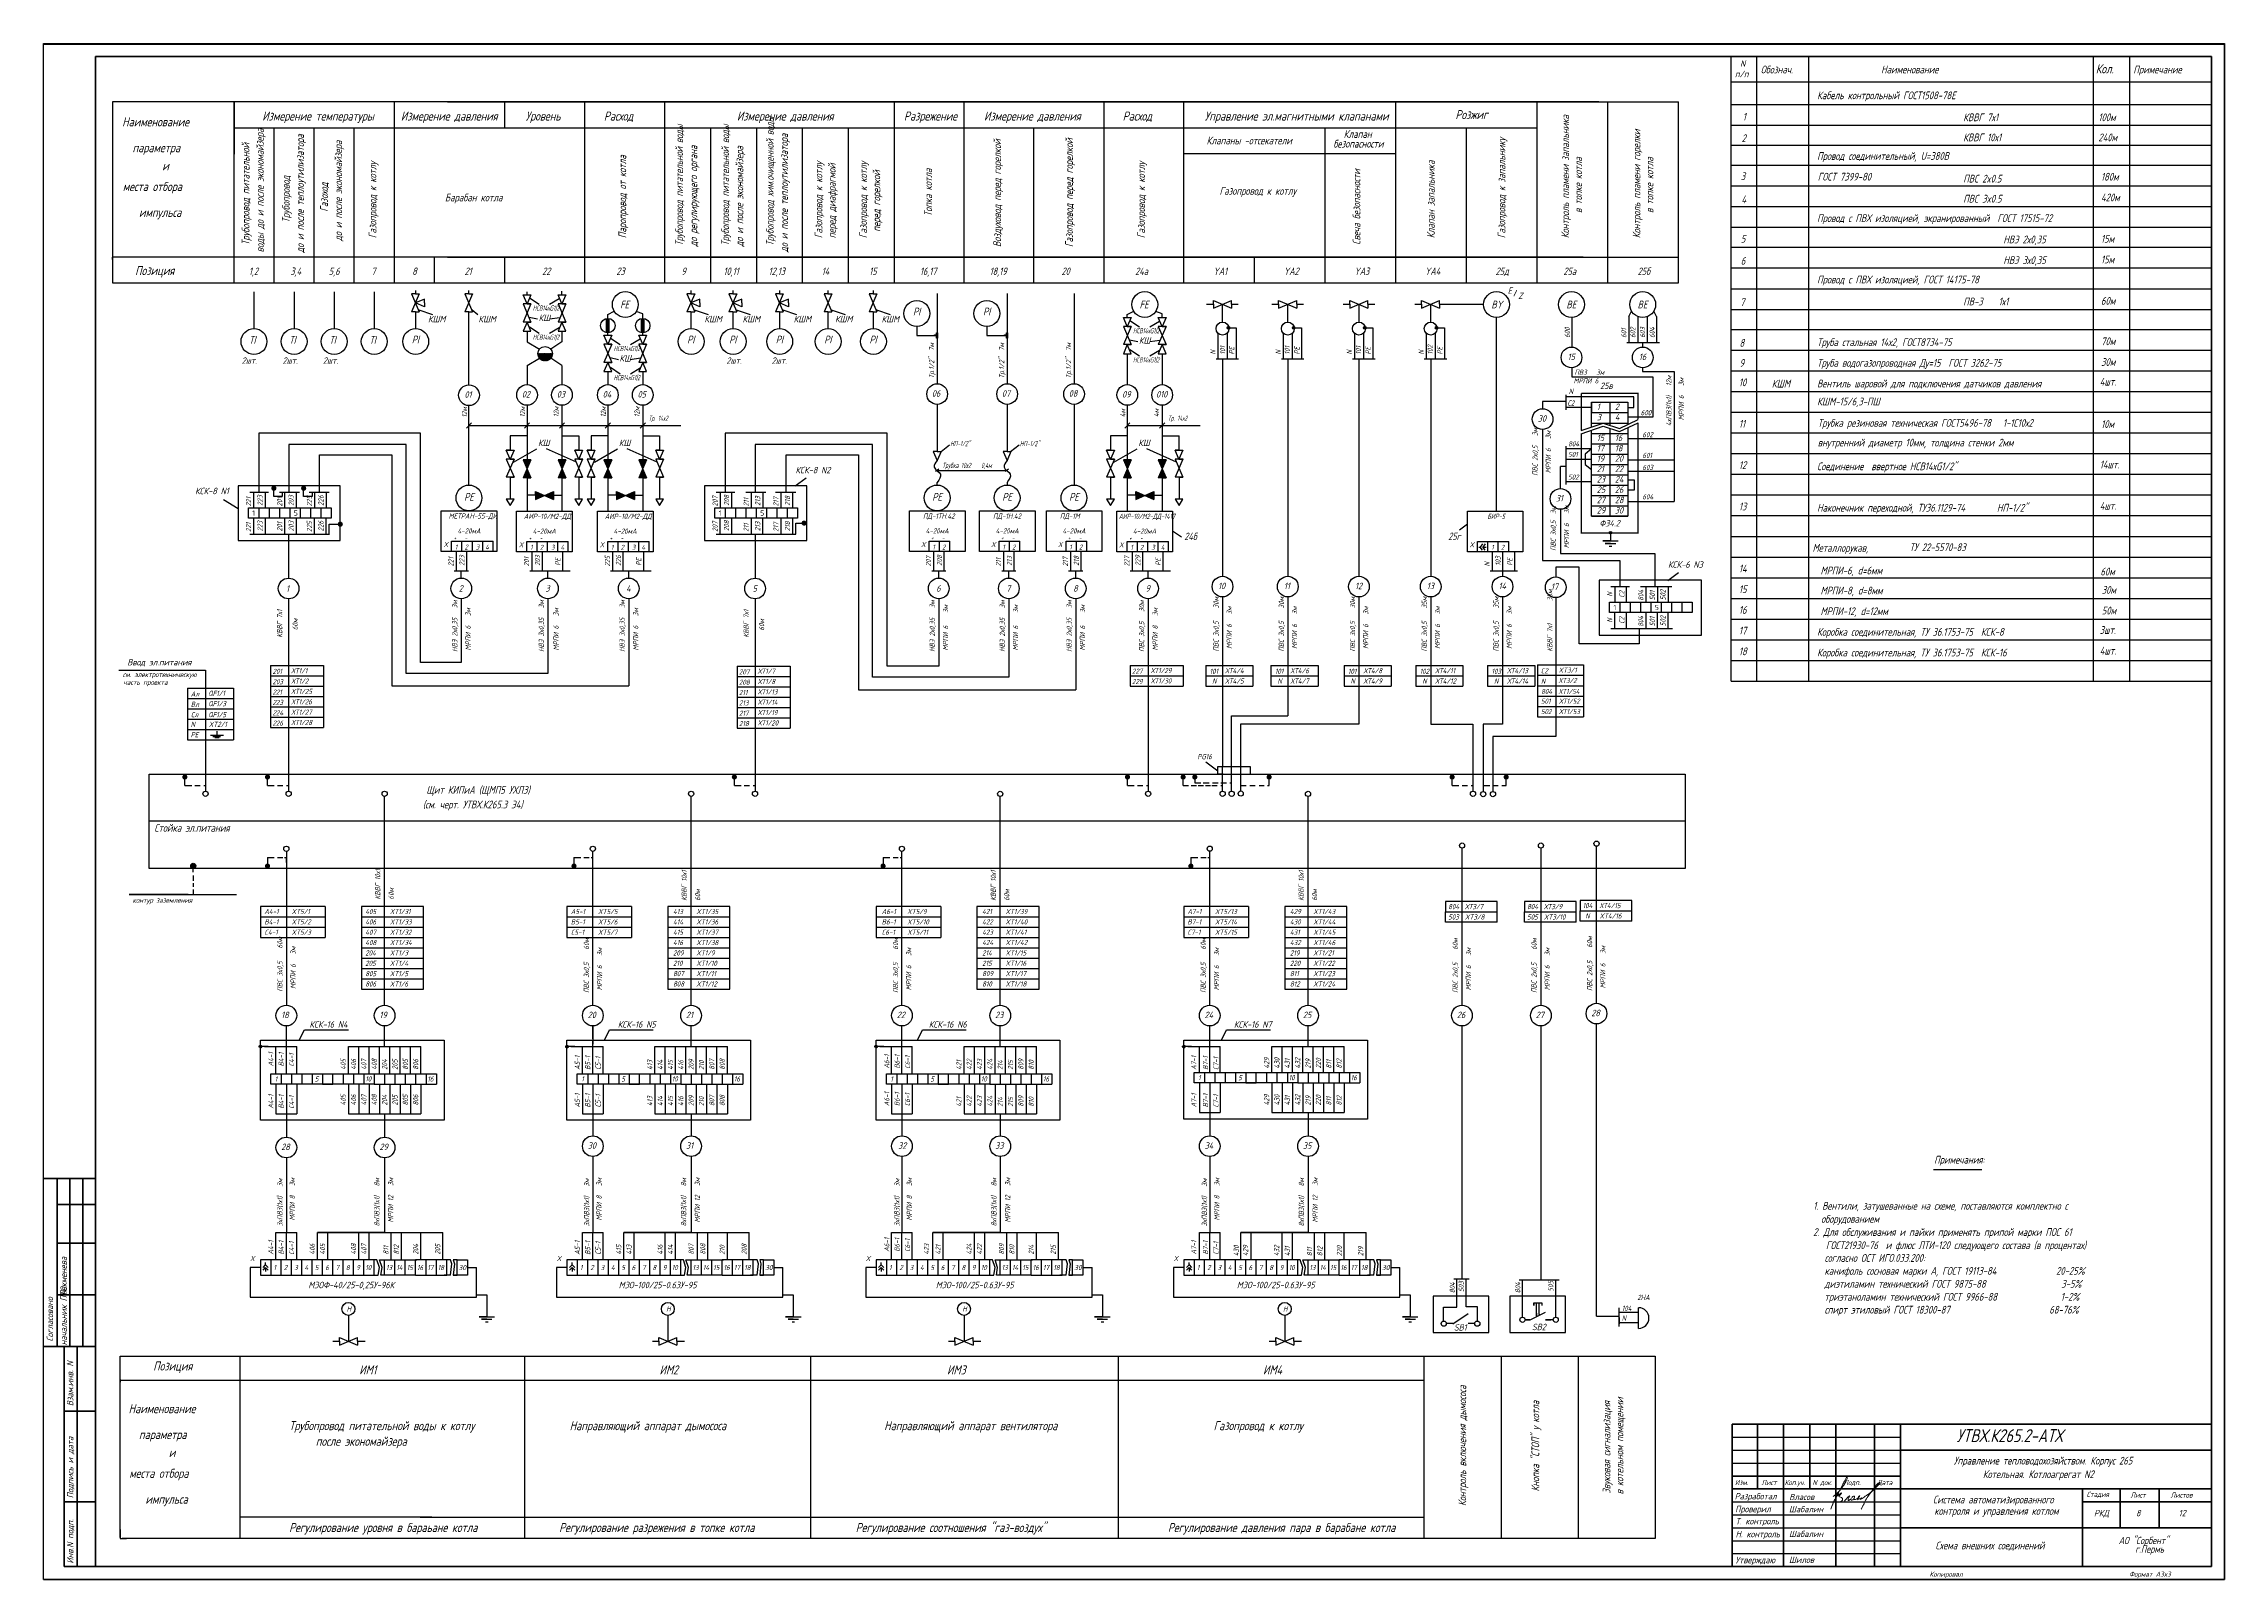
# Model space of a CAD drawing. Header units: millimetres. Extents: x 1944 to 2787, y -2 to 592.
import ezdxf
from ezdxf.enums import TextEntityAlignment as Align

# ---------------------------------------------------------------- set-up
doc = ezdxf.new("R2010")
doc.units = ezdxf.units.MM
doc.linetypes.add('DASHED', pattern=[19.05, 12.7, -6.35])
doc.linetypes.add('HIDDEN', pattern=[0.375, 0.25, -0.125])
doc.layers.add('1', color=7, linetype='Continuous')
doc.layers.add('проводка', color=184, linetype='Continuous')
for name, color, linetype, lineweight in [('MAIN', 7, 'Continuous', 50), ('Основной', 7, 'Continuous', 50), ('Текст', 7, 'Continuous', 50)]:
    doc.layers.add(name, color=color, linetype=linetype, lineweight=lineweight)
doc.styles.get("Standard").update_dxf_attribs({"font": '', "oblique": 15})
doc.styles.add('TXT', font='ROMANC.shx', dxfattribs={"height": 2.5})
doc.styles.get('Standard').set_extended_font_data('GOST type A')

# ---------------------------------------------------------------- blocks, each defined once
blk = doc.blocks.new('Власов')
at = {"layer": 'проводка', "lineweight": 18}
for points in [[(-0.58, 2.47), (1.27, 4.07), (2.73, 5.82), (3.82, 7.33), (4.64, 9.02), (4.84, 10.28), (4.04, 8.93), (3.16, 7.2), (1.39, 3.86), (0.52, 2.26), (-1.55, -2.37), (-0.72, -0.35), (0.34, 1.8), (1.73, 3.31), (2.62, 3.78), (2.31, 3.3), (1.91, 2.96), (1.61, 2.44), (2.21, 2.21), (2.85, 1.83), (2.99, 1.4), (2.77, 0.75), (2.36, 0.49), (2.18, 0.43), (2.07, 0.4), (1.98, 0.4)], [(3.73, 0.66), (4.37, 1.39), (4.91, 2.01), (5.22, 2.29), (5.78, 2.66), (5.59, 2.28), (5.16, 1.05), (5.19, 0.9), (5.7, 1.1), (6.25, 1.38), (6.27, 1.2), (6.3, 1.02), (7.02, 1.21), (7.63, 2.13), (7.63, 2.52), (6.76, 2.22), (6.42, 1.7)]]:
    blk.add_spline(points, degree=3, dxfattribs=at)
for points, knots in [([(7.53, 1.66), (7.5, 1.54), (7.54, 1.28), (8.01, 1.24), (8.83, 1.57), (9.1, 2.08), (9.9, 2.69), (9.43, 2.64), (9.3, 2.52), (9.14, 2.21), (9.04, 1.25), (8.71, 1.13), (8.92, 1.39), (9.3, 1.54), (9.6, 1.6)], [0, 0, 0, 0, 0.614094, 1.118723, 1.807789, 3.045572, 4.744461, 5.191863, 5.576495, 6.389957, 8.441618, 9.345517, 10.182193, 10.758393, 10.758393, 10.758393, 10.758393]), ([(9.73, 1.6), (9.73, 1.6), (10.28, 1.61), (10.33, 1.73), (10.3, 1.95), (10.1, 1.88), (9.94, 1.44), (9.82, 1.2), (10.65, 1.75), (14.06, 4.01), (14.83, 4.98), (18.2, 8.2), (16.58, 7.61), (15.42, 5.89), (12.84, 2.54), (12.14, 1.35), (11.17, -0.37), (10.2, -2.51), (10.72, -1.41), (10.96, -1), (11.17, -0.6), (11.31, -0.38), (11.4, -0.29)], [5.202172, 5.202172, 5.202172, 5.202172, 5.207482, 5.981017, 6.074049, 6.477149, 7.534813, 8.416864, 10.873297, 16.080912, 19.105162, 21.731982, 23.469351, 25.755203, 29.311429, 34.513333, 38.416271, 38.862024, 39.053994, 43.961574, 49.897464, 51.239132, 51.239132, 51.239132, 51.239132])]:
    blk.add_open_spline(points, degree=3, knots=knots, dxfattribs=at)

msp = doc.modelspace()

# ---------------------------------------------------------------- hatches: boundary and pattern name
at = {"linetype": 'Continuous'}
h = msp.add_hatch(color=7, dxfattribs=at)
h.paths.add_polyline_path([(2161.85, 486.01, 0.046926), (2161.32, 485.96), (2161.32, 480.45, 0.046926), (2161.85, 480.41)])
h.paths.add_polyline_path([(2162.34, 485.96, 0.044454), (2161.85, 486.01), (2161.85, 480.41, 0.044454), (2162.34, 480.46)])
h = msp.add_hatch(color=7, dxfattribs=at)
h.paths.add_polyline_path([(2174.79, 480.45, 0.046926), (2175.31, 480.41), (2175.31, 486.01, 0.046926), (2174.79, 485.96)])
h.paths.add_polyline_path([(2175.31, 480.41, 0.044454), (2175.81, 480.46), (2175.81, 485.96, 0.044454), (2175.31, 486.01)])
h = msp.add_hatch(dxfattribs=at)
h.set_pattern_fill('ANSI31', style=0)
h.set_pattern_definition([(45, (1942.28494, -5.24966), (-0.088388348, 0.088388348), [])])
h.paths.add_polyline_path([(2140.36, 472.36, 0.004167), (2140.36, 472.41), (2134.76, 472.41, 0.004098), (2134.76, 472.36, 1)])
msp.add_hatch(color=7, dxfattribs=at).paths.add_polyline_path([(2140.36, 472.36, 0.003229), (2140.36, 472.4), (2134.76, 472.4, 0.003161), (2134.76, 472.36, 1)])
at = {"layer": 'MAIN', "linetype": 'Continuous', "lineweight": -3}
h = msp.add_hatch(color=7, dxfattribs=at)
h.paths.add_polyline_path([(2401.69, 482.85), (2401.69, 482.36), (2402.21, 482.36, 0.425988)])
h.paths.add_polyline_path([(2402.21, 482.35, 0.005699), (2402.21, 482.36), (2401.69, 482.36), (2401.69, 481.86, 0.432737)])
h.paths.add_polyline_path([(2401.69, 482.36), (2401.22, 482.36, 0.402536), (2401.69, 481.86)])
h.paths.add_polyline_path([(2401.69, 482.85, 0.389353), (2401.22, 482.36), (2401.69, 482.36)])
h = msp.add_hatch(color=7, dxfattribs=at)
h.paths.add_polyline_path([(2426.94, 482.85), (2426.94, 482.36), (2427.46, 482.36, 0.425988)])
h.paths.add_polyline_path([(2427.46, 482.35, 0.005699), (2427.46, 482.36), (2426.94, 482.36), (2426.94, 481.86, 0.432737)])
h.paths.add_polyline_path([(2426.94, 482.36), (2426.47, 482.36, 0.402536), (2426.94, 481.86)])
h.paths.add_polyline_path([(2426.94, 482.85, 0.389353), (2426.47, 482.36), (2426.94, 482.36)])
h = msp.add_hatch(color=7, dxfattribs=at)
h.paths.add_polyline_path([(2426.94, 482.85), (2426.94, 482.36), (2427.46, 482.36, 0.425988)])
h.paths.add_polyline_path([(2427.46, 482.35, 0.005699), (2427.46, 482.36), (2426.94, 482.36), (2426.94, 481.86, 0.432737)])
h.paths.add_polyline_path([(2426.94, 482.36), (2426.47, 482.36, 0.402536), (2426.94, 481.86)])
h.paths.add_polyline_path([(2426.94, 482.85, 0.389353), (2426.47, 482.36), (2426.94, 482.36)])
h = msp.add_hatch(color=7, dxfattribs=at)
h.paths.add_polyline_path([(2454.44, 482.85), (2454.44, 482.36), (2454.96, 482.36, 0.425988)])
h.paths.add_polyline_path([(2454.96, 482.35, 0.005699), (2454.96, 482.36), (2454.44, 482.36), (2454.44, 481.86, 0.432737)])
h.paths.add_polyline_path([(2454.44, 482.36), (2453.97, 482.36, 0.402536), (2454.44, 481.86)])
h.paths.add_polyline_path([(2454.44, 482.85, 0.389353), (2453.97, 482.36), (2454.44, 482.36)])
h = msp.add_hatch(color=7, dxfattribs=at)
h.paths.add_polyline_path([(2454.44, 482.85), (2454.44, 482.36), (2454.96, 482.36, 0.425988)])
h.paths.add_polyline_path([(2454.96, 482.35, 0.005699), (2454.96, 482.36), (2454.44, 482.36), (2454.44, 481.86, 0.432737)])
h.paths.add_polyline_path([(2454.44, 482.36), (2453.97, 482.36, 0.402536), (2454.44, 481.86)])
h.paths.add_polyline_path([(2454.44, 482.85, 0.389353), (2453.97, 482.36), (2454.44, 482.36)])
h = msp.add_hatch(color=7, dxfattribs=at)
h.paths.add_polyline_path([(2482.19, 482.85), (2482.19, 482.36), (2482.71, 482.36, 0.425988)])
h.paths.add_polyline_path([(2482.71, 482.35, 0.005699), (2482.71, 482.36), (2482.19, 482.36), (2482.19, 481.86, 0.432737)])
h.paths.add_polyline_path([(2482.19, 482.36), (2481.72, 482.36, 0.402536), (2482.19, 481.86)])
h.paths.add_polyline_path([(2482.19, 482.85, 0.389353), (2481.72, 482.36), (2482.19, 482.36)])
h = msp.add_hatch(color=7, dxfattribs=at)
h.paths.add_polyline_path([(2482.19, 482.85), (2482.19, 482.36), (2482.71, 482.36, 0.425988)])
h.paths.add_polyline_path([(2482.71, 482.35, 0.005699), (2482.71, 482.36), (2482.19, 482.36), (2482.19, 481.86, 0.432737)])
h.paths.add_polyline_path([(2482.19, 482.36), (2481.72, 482.36, 0.402536), (2482.19, 481.86)])
h.paths.add_polyline_path([(2482.19, 482.85, 0.389353), (2481.72, 482.36), (2482.19, 482.36)])
for points in [[(2031.7, 420.34, 1), (2033.7, 420.34, 1)], [(2043.21, 420.34, 1), (2045.21, 420.34, 1)], [(2057.37, 406.45, 1), (2059.37, 406.45, 1)], [(2236.67, 406.88, 1), (2238.67, 406.88, 1)], [(1997.28, 308.7, 1), (1999.28, 308.7, 1)], [(2029.24, 308.7, 1), (2031.24, 308.7, 1)], [(2209.72, 308.71, 1), (2211.72, 308.71, 1)], [(2361.72, 308.7, 1), (2363.72, 308.7, 1)], [(2383.22, 308.7, 1), (2385.22, 308.7, 1)], [(2387.72, 308.7, 1), (2389.72, 308.7, 1)], [(2416.47, 308.7, 1), (2418.47, 308.7, 1)], [(2487.22, 308.7, 1), (2489.22, 308.7, 1)], [(2508.13, 308.7, 1), (2510.13, 308.7, 1)], [(2000.53, 274.35, 1), (2002.53, 274.35, 1)], [(2029.24, 274.29, -1), (2031.24, 274.29, -1)], [(2147.72, 274.27, -1), (2149.72, 274.27, -1)], [(2267.22, 274.29, -1), (2269.22, 274.29, -1)], [(2386.22, 274.26, -1), (2388.22, 274.26, -1)]]:
    msp.add_hatch(color=7, dxfattribs=at).paths.add_polyline_path(points)

# ---------------------------------------------------------------- linework, layer by layer
at = {"color": 7, "linetype": 'Continuous'}
for p, q in [((1943.68, -1.5), (1943.68, 592.25)), ((1943.68, 592.25), (2786.79, 592.25)), ((1943.68, 592.25), (2552.89, 592.25)), ((2786.79, 592.25), (2786.79, -1.5)), ((2596.06, 385.75), (2596.06, 587.25)), ((2596.06, 430.5), (2596.06, 587.25)), ((2606.06, 345.75), (2606.06, 587.25)), ((2606.06, 410.5), (2606.06, 587.25)), ((2626.06, 587.25), (2626.06, 385.75)), ((2626.06, 587.25), (2626.06, 345.75)), ((2736.06, 587.25), (2736.06, 416.5)), ((2736.06, 587.25), (2736.06, 345.75)), ((2750.06, 587.25), (2750.06, 416.5)), ((2750.06, 587.25), (2750.06, 345.75)), ((2596.06, 577.5), (2781.56, 577.5)), ((2596.06, 577.5), (2781.79, 577.5)), ((2544.9, 569.75), (1970.28, 569.75)), ((1970.28, 569.75), (1970.28, 509.75)), ((2017.28, 499.75), (2017.28, 569.75)), ((2017.28, 569.75), (2017.28, 559.75)), ((2079.28, 499.75), (2079.28, 569.75)), ((2099.78, 569.75), (2544.9, 569.75)), ((2121.99, 559.75), (2121.99, 569.75)), ((2152.94, 499.75), (2152.94, 569.75)), ((2183.89, 499.75), (2183.89, 569.75)), ((2272.62, 499.75), (2272.62, 569.75)), ((2299.53, 499.75), (2299.53, 569.75)), ((2353.51, 569.75), (2353.51, 499.75)), ((2384.47, 499.75), (2384.47, 569.75)), ((2466.42, 499.75), (2466.42, 569.75)), ((2521.06, 499.75), (2521.06, 569.75)), ((2539.4, 569.75), (2575.69, 569.75)), ((2548.37, 499.75), (2548.37, 569.75)), ((2575.69, 499.75), (2575.69, 569.75)), ((2596.06, 568.75), (2781.79, 568.75)), ((2017.28, 559.75), (2017.28, 549.75)), ((2017.28, 559.75), (2521.06, 559.75)), ((2017.28, 559.75), (2017.28, 549.5)), ((2032.78, 499.75), (2032.78, 559.75)), ((2048.28, 499.75), (2048.28, 559.75)), ((2063.78, 499.75), (2063.78, 559.75)), ((2201.62, 499.75), (2201.62, 559.75)), ((2219.37, 499.75), (2219.37, 559.75)), ((2237.12, 499.75), (2237.12, 559.75)), ((2237.12, 499.75), (2237.12, 559.75)), ((2254.87, 499.75), (2254.87, 559.75)), ((2326.45, 499.75), (2326.45, 559.75)), ((2439.1, 499.75), (2439.1, 559.75)), ((2493.74, 499.75), (2493.74, 559.75)), ((2596.06, 560.75), (2781.79, 560.75)), ((2384.47, 549.75), (2466.42, 549.75)), ((2596.06, 553), (2781.79, 553)), ((2596.06, 545.25), (2781.56, 545.25)), ((2596.06, 545.25), (2781.79, 545.25)), ((2596.06, 537.25), (2781.79, 537.25)), ((2596.06, 529.25), (2781.79, 529.25)), ((2596.06, 521.25), (2781.79, 521.25)), ((1970.28, 509.75), (1970.28, 508.75)), ((1970.28, 508.75), (1970.28, 509.75)), ((2538.9, 509.75), (1970.28, 509.75)), ((1970.28, 509.75), (1970.28, 499.75)), ((2094.78, 499.75), (2094.78, 509.75)), ((2099.78, 509.75), (2538.9, 509.75)), ((2121.99, 499.75), (2121.99, 509.75)), ((2228.62, 509.75), (2157.24, 509.75)), ((2411.78, 499.75), (2411.78, 509.75)), ((2535.15, 509.75), (2575.69, 509.75)), ((2596.06, 513.5), (2781.79, 513.5)), ((1970.28, 499.75), (2533.4, 499.75)), ((2217.62, 499.75), (2575.69, 499.75)), ((2596.06, 505.5), (2781.79, 505.5)), ((2596.06, 497.5), (2781.79, 497.5)), ((2024.99, 496.34), (2024.99, 482.07)), ((2040.49, 496.34), (2040.49, 482.07)), ((2055.99, 496.34), (2055.99, 482.07)), ((2071.49, 496.34), (2071.49, 482.07)), ((2088.91, 495.5), (2085.91, 488.5)), ((2085.91, 495.5), (2088.91, 488.5)), ((2087.41, 495.5), (2085.91, 495.5)), ((2088.91, 495.5), (2085.91, 488.5)), ((2085.91, 495.5), (2088.91, 488.5)), ((2087.41, 495.5), (2085.91, 495.5)), ((2087.41, 495.5), (2088.91, 495.5)), ((2087.41, 495.5), (2088.91, 495.5)), ((2090.91, 493.5), (2087.41, 492)), ((2090.91, 493.5), (2087.41, 492)), ((2090.91, 490.5), (2087.41, 492)), ((2090.91, 490.5), (2087.41, 492)), ((2087.53, 495.5), (2087.53, 496.75)), ((2088.75, 489.33), (2094.07, 487.5)), ((2090.91, 492), (2090.91, 493.5)), ((2090.91, 492), (2090.91, 493.5)), ((2090.91, 492), (2090.91, 490.5)), ((2090.91, 492), (2090.91, 490.5)), ((2109.51, 495.5), (2106.51, 488.5)), ((2106.51, 495.5), (2109.51, 488.5)), ((2108.01, 495.5), (2106.51, 495.5)), ((2108.01, 495.5), (2109.51, 495.5)), ((2108.13, 495.5), (2108.13, 496.75)), ((2109.34, 489.33), (2111.57, 487.5)), ((2129.06, 495.14), (2132.06, 495.14)), ((2130.56, 491.64), (2129.06, 495.14)), ((2132.06, 491.61), (2129.06, 484.61)), ((2129.06, 491.61), (2132.06, 484.61)), ((2132.06, 491.61), (2129.06, 491.61)), ((2132.06, 491.61), (2129.06, 491.61)), ((2132.06, 491.61), (2129.06, 491.61)), ((2132.06, 491.61), (2129.06, 491.61)), ((2130.56, 495.14), (2130.56, 496.25)), ((2132.06, 495.14), (2130.56, 491.64)), ((2130.56, 491.61), (2132.06, 491.61)), ((2130.56, 491.61), (2132.06, 491.61)), ((2130.56, 491.61), (2132.06, 491.61)), ((2130.56, 491.61), (2132.06, 491.61)), ((2131.53, 494), (2135.28, 491.5)), ((2139.28, 491.5), (2143.03, 493.75)), ((2142.56, 495.11), (2145.56, 495.11)), ((2144.06, 491.61), (2142.56, 495.11)), ((2145.56, 491.61), (2142.56, 491.61)), ((2142.56, 491.61), (2145.56, 484.61)), ((2145.56, 491.61), (2142.56, 484.61)), ((2145.56, 491.61), (2142.56, 491.61)), ((2145.56, 491.61), (2142.56, 491.61)), ((2145.56, 491.61), (2142.56, 491.61)), ((2145.56, 491.61), (2142.56, 491.61)), ((2144.06, 495.11), (2144.06, 496.5)), ((2145.56, 495.11), (2144.06, 491.61)), ((2144.06, 491.61), (2145.56, 491.61)), ((2144.06, 491.61), (2145.56, 491.61)), ((2144.06, 491.61), (2145.56, 491.61)), ((2144.06, 491.61), (2145.56, 491.61)), ((2144.06, 491.61), (2145.56, 491.61)), ((2195.39, 495.5), (2192.39, 488.5)), ((2192.39, 495.5), (2195.39, 488.5)), ((2193.89, 495.5), (2192.39, 495.5)), ((2193.89, 495.5), (2195.39, 495.5)), ((2197.39, 493.5), (2193.89, 492)), ((2197.39, 490.5), (2193.89, 492)), ((2194, 495.5), (2194, 496.75)), ((2195.22, 489.33), (2200.54, 487.5)), ((2197.39, 492), (2197.39, 493.5)), ((2197.39, 492), (2197.39, 490.5)), ((2211.64, 495.5), (2208.64, 488.5)), ((2208.64, 495.5), (2211.64, 488.5)), ((2210.14, 495.5), (2208.64, 495.5)), ((2210.14, 495.5), (2211.64, 495.5)), ((2213.64, 493.5), (2210.14, 492)), ((2213.64, 490.5), (2210.14, 492)), ((2210.25, 495.5), (2210.25, 496.75)), ((2211.47, 489.33), (2216.79, 487.5)), ((2213.64, 492), (2213.64, 493.5)), ((2213.64, 492), (2213.64, 490.5)), ((2229.64, 495.5), (2226.64, 488.5)), ((2226.64, 495.5), (2229.64, 488.5)), ((2228.14, 495.5), (2226.64, 495.5)), ((2228.14, 495.5), (2229.64, 495.5)), ((2231.64, 493.5), (2228.14, 492)), ((2231.64, 490.5), (2228.14, 492)), ((2228.25, 495.5), (2228.25, 496.75)), ((2229.47, 489.33), (2234.79, 487.5)), ((2231.64, 492), (2231.64, 493.5)), ((2231.64, 492), (2231.64, 490.5)), ((2248.38, 495.5), (2245.38, 488.5)), ((2245.38, 495.5), (2248.38, 488.5)), ((2246.88, 495.5), (2245.38, 495.5)), ((2246.88, 495.5), (2248.38, 495.5)), ((2246.99, 495.5), (2246.99, 496.75)), ((2248.21, 489.33), (2253.53, 487.5)), ((2265.86, 495.5), (2262.86, 488.5)), ((2262.86, 495.5), (2265.86, 488.5)), ((2264.36, 495.5), (2262.86, 495.5)), ((2264.36, 495.5), (2265.86, 495.5)), ((2264.48, 495.5), (2264.48, 496.75)), ((2265.7, 489.33), (2271.02, 487.5)), ((2393.31, 491.54), (2395.81, 491.54)), ((2395.9, 491.49), (2395.9, 492.99)), ((2395.9, 489.99), (2402.9, 492.99)), ((2395.9, 492.99), (2402.9, 489.99)), ((2395.9, 491.49), (2395.9, 489.99)), ((2399.35, 491.51), (2399.35, 484.66)), ((2402.9, 491.49), (2402.9, 492.99)), ((2402.9, 491.49), (2402.9, 489.99)), ((2403.06, 491.54), (2405.56, 491.54)), ((2418.56, 491.54), (2421.06, 491.54)), ((2421.15, 491.49), (2421.15, 492.99)), ((2421.15, 489.99), (2428.15, 492.99)), ((2421.15, 492.99), (2428.15, 489.99)), ((2421.15, 491.49), (2421.15, 489.99)), ((2424.6, 491.51), (2424.6, 484.66)), ((2428.15, 491.49), (2428.15, 492.99)), ((2428.15, 491.49), (2428.15, 489.99)), ((2428.31, 491.54), (2430.81, 491.54)), ((2446.06, 491.54), (2448.56, 491.54)), ((2448.65, 491.49), (2448.65, 492.99)), ((2448.65, 489.99), (2455.65, 492.99)), ((2448.65, 492.99), (2455.65, 489.99)), ((2448.65, 491.49), (2448.65, 489.99)), ((2452.1, 491.51), (2452.1, 484.66)), ((2455.65, 491.49), (2455.65, 492.99)), ((2455.65, 491.49), (2455.65, 489.99)), ((2455.81, 491.54), (2458.31, 491.54)), ((2473.81, 491.54), (2476.31, 491.54)), ((2476.4, 491.49), (2476.4, 492.99)), ((2476.4, 489.99), (2483.4, 492.99)), ((2476.4, 492.99), (2483.4, 489.99)), ((2476.4, 491.49), (2476.4, 489.99)), ((2479.85, 491.51), (2479.85, 484.66)), ((2483.4, 491.49), (2483.4, 492.99)), ((2483.4, 491.54), (2500.38, 491.54)), ((2483.4, 491.49), (2483.4, 489.99)), ((2596.06, 489.5), (2781.79, 489.5)), ((2087.41, 488.5), (2085.91, 488.5)), ((2087.41, 488.5), (2085.91, 488.5)), ((2087.41, 488.5), (2088.91, 488.5)), ((2087.41, 488.5), (2088.91, 488.5)), ((2087.53, 482.08), (2087.53, 488.5)), ((2108.01, 488.5), (2106.51, 488.5)), ((2108.01, 488.5), (2109.51, 488.5)), ((2108.13, 460.31), (2108.13, 488.5)), ((2130.56, 484.61), (2129.06, 481.11)), ((2132.06, 484.61), (2129.06, 484.61)), ((2129.06, 481.11), (2132.06, 481.11)), ((2132.06, 481.11), (2130.56, 484.61)), ((2130.56, 484.61), (2132.06, 484.61)), ((2130.56, 481.11), (2130.56, 477)), ((2131.43, 486.48), (2134.66, 485.81)), ((2131.53, 482.75), (2135.28, 480.25)), ((2139.24, 485.81), (2143.22, 486.41)), ((2139.28, 480.25), (2143.03, 482.5)), ((2145.56, 484.61), (2142.56, 484.61)), ((2144.06, 484.61), (2142.56, 481.11)), ((2145.56, 484.61), (2142.56, 484.61)), ((2142.56, 481.11), (2145.56, 481.11)), ((2144.06, 484.61), (2145.56, 484.61)), ((2145.56, 481.11), (2144.06, 484.61)), ((2144.06, 484.61), (2145.56, 484.61)), ((2144.06, 481.11), (2144.06, 477)), ((2161.32, 480.45), (2161.32, 485.96)), ((2161.81, 487.5), (2164.3, 488.76)), ((2161.81, 479.52), (2161.81, 487.5)), ((2162.34, 480.46), (2162.34, 485.96)), ((2175.31, 487.75), (2172.82, 488.73)), ((2174.79, 480.45), (2174.79, 485.96)), ((2175.31, 479.49), (2175.31, 487.75)), ((2175.81, 480.46), (2175.81, 485.96)), ((2193.89, 488.5), (2192.39, 488.5)), ((2193.89, 488.5), (2195.39, 488.5)), ((2194, 482.08), (2194, 488.5)), ((2210.14, 488.5), (2208.64, 488.5)), ((2210.14, 488.5), (2211.64, 488.5)), ((2210.25, 482.08), (2210.25, 488.5)), ((2228.14, 488.5), (2226.64, 488.5)), ((2228.14, 488.5), (2229.64, 488.5)), ((2228.25, 482.08), (2228.25, 488.5)), ((2246.88, 488.5), (2245.38, 488.5)), ((2246.88, 488.5), (2248.38, 488.5)), ((2246.99, 482.08), (2246.99, 488.5)), ((2264.36, 488.5), (2262.86, 488.5)), ((2264.36, 488.5), (2265.86, 488.5)), ((2264.48, 482.08), (2264.48, 488.5)), ((2361.13, 486.39), (2364.13, 486.39)), ((2362.63, 482.89), (2361.13, 486.39)), ((2364.13, 482.86), (2361.13, 475.86)), ((2361.13, 482.86), (2364.13, 475.86)), ((2364.13, 482.86), (2361.13, 482.86)), ((2364.13, 482.86), (2361.13, 482.86)), ((2364.13, 482.86), (2361.13, 482.86)), ((2364.13, 482.86), (2361.13, 482.86)), ((2362.63, 487.5), (2365.11, 488.76)), ((2362.63, 486.39), (2362.63, 487.5)), ((2364.13, 486.39), (2362.63, 482.89)), ((2362.63, 482.86), (2364.13, 482.86)), ((2362.63, 482.86), (2364.13, 482.86)), ((2362.63, 482.86), (2364.13, 482.86)), ((2362.63, 482.86), (2364.13, 482.86)), ((2363.6, 485.25), (2367.35, 482.75)), ((2371.35, 482.75), (2375.1, 485)), ((2376.13, 487.75), (2373.63, 488.73)), ((2374.63, 486.36), (2377.63, 486.36)), ((2376.13, 482.86), (2374.63, 486.36)), ((2377.63, 482.86), (2374.63, 482.86)), ((2374.63, 482.86), (2377.63, 475.86)), ((2377.63, 482.86), (2374.63, 475.86)), ((2377.63, 482.86), (2374.63, 482.86)), ((2377.63, 482.86), (2374.63, 482.86)), ((2377.63, 482.86), (2374.63, 482.86)), ((2377.63, 482.86), (2374.63, 482.86)), ((2376.13, 486.36), (2376.13, 487.75)), ((2377.63, 486.36), (2376.13, 482.86)), ((2376.13, 482.86), (2377.63, 482.86)), ((2376.13, 482.86), (2377.63, 482.86)), ((2376.13, 482.86), (2377.63, 482.86)), ((2376.13, 482.86), (2377.63, 482.86)), ((2376.13, 482.86), (2377.63, 482.86)), ((2401.94, 482.33), (2404.78, 482.33)), ((2404.78, 482.33), (2404.78, 470.33)), ((2427.19, 482.33), (2430.03, 482.33)), ((2427.19, 482.33), (2430.03, 482.33)), ((2430.03, 482.33), (2430.03, 470.33)), ((2454.69, 482.33), (2457.53, 482.33)), ((2454.69, 482.33), (2457.53, 482.33)), ((2457.53, 482.33), (2457.53, 470.33)), ((2482.44, 482.33), (2485.28, 482.33)), ((2482.44, 482.33), (2485.28, 482.33)), ((2485.28, 482.33), (2485.28, 470.33)), ((2505.28, 486.5), (2505.28, 411.51)), ((2534.46, 486.36), (2534.46, 474.92)), ((2556.54, 486.76), (2557.59, 488.83)), ((2556.54, 486.76), (2556.54, 476.76)), ((2560.04, 486.76), (2560.04, 476.76)), ((2563.64, 486.67), (2563.64, 476.76)), ((2567.25, 486.76), (2566.18, 488.78)), ((2567.25, 486.76), (2567.25, 476.76)), ((2596.06, 481.75), (2781.79, 481.75)), ((2130.56, 477.11), (2130.56, 477)), ((2130.56, 477), (2135.36, 474.09)), ((2144.06, 477), (2139.79, 474.07)), ((2144.06, 477.11), (2144.06, 477)), ((2160.31, 479.52), (2163.31, 479.52)), ((2161.81, 476.02), (2160.31, 479.52)), ((2163.31, 475.99), (2160.31, 468.99)), ((2160.31, 475.99), (2163.31, 468.99)), ((2163.31, 475.99), (2160.31, 475.99)), ((2163.31, 475.99), (2160.31, 475.99)), ((2163.31, 475.99), (2160.31, 475.99)), ((2163.31, 475.99), (2160.31, 475.99)), ((2163.31, 479.52), (2161.81, 476.02)), ((2161.81, 475.99), (2163.31, 475.99)), ((2161.81, 475.99), (2163.31, 475.99)), ((2161.81, 475.99), (2163.31, 475.99)), ((2161.81, 475.99), (2163.31, 475.99)), ((2162.78, 478.38), (2166.53, 475.88)), ((2170.53, 475.88), (2174.28, 478.13)), ((2173.81, 479.49), (2176.81, 479.49)), ((2175.31, 475.99), (2173.81, 479.49)), ((2176.81, 475.99), (2173.81, 475.99)), ((2173.81, 475.99), (2176.81, 468.99)), ((2176.81, 475.99), (2173.81, 468.99)), ((2176.81, 475.99), (2173.81, 475.99)), ((2176.81, 475.99), (2173.81, 475.99)), ((2176.81, 475.99), (2173.81, 475.99)), ((2176.81, 475.99), (2173.81, 475.99)), ((2176.81, 479.49), (2175.31, 475.99)), ((2175.31, 475.99), (2176.81, 475.99)), ((2175.31, 475.99), (2176.81, 475.99)), ((2175.31, 475.99), (2176.81, 475.99)), ((2175.31, 475.99), (2176.81, 475.99)), ((2175.31, 475.99), (2176.81, 475.99)), ((2362.63, 475.86), (2361.13, 472.36)), ((2364.13, 475.86), (2361.13, 475.86)), ((2361.13, 472.36), (2364.13, 472.36)), ((2364.13, 472.36), (2362.63, 475.86)), ((2362.63, 475.86), (2364.13, 475.86)), ((2362.63, 472.36), (2362.63, 462.83)), ((2363.5, 477.73), (2366.72, 477.06)), ((2363.6, 474), (2367.35, 471.5)), ((2371.3, 477.06), (2375.28, 477.66)), ((2371.35, 471.5), (2375.1, 473.75)), ((2377.63, 475.86), (2374.63, 475.86)), ((2376.13, 475.86), (2374.63, 472.36)), ((2377.63, 475.86), (2374.63, 475.86)), ((2374.63, 472.36), (2377.63, 472.36)), ((2376.13, 475.86), (2377.63, 475.86)), ((2377.63, 472.36), (2376.13, 475.86)), ((2376.13, 475.86), (2377.63, 475.86)), ((2376.13, 472.36), (2376.13, 462.83)), ((2397.69, 480.33), (2397.69, 470.33)), ((2401.19, 480.33), (2401.19, 470.33)), ((2422.94, 480.33), (2422.94, 470.33)), ((2426.44, 480.33), (2426.44, 470.33)), ((2450.44, 480.33), (2450.44, 470.33)), ((2453.94, 480.33), (2453.94, 470.33)), ((2478.19, 480.33), (2478.19, 470.33)), ((2481.69, 480.33), (2481.69, 470.33)), ((2534.38, 474.92), (2534.38, 474.92)), ((2555.79, 476.76), (2568.33, 476.76)), ((2561.88, 476.76), (2561.88, 474.92)), ((2596.06, 473.75), (2781.79, 473.75)), ((2130.56, 467.75), (2135.35, 470.65)), ((2130.56, 467.75), (2130.56, 460.42)), ((2130.56, 467.75), (2130.56, 462.83)), ((2144.06, 467.75), (2139.8, 470.68)), ((2144.06, 467.75), (2144.06, 460.42)), ((2144.06, 467.75), (2144.06, 462.83)), ((2161.81, 468.99), (2160.31, 465.49)), ((2163.31, 468.99), (2160.31, 468.99)), ((2160.31, 465.49), (2163.31, 465.49)), ((2163.31, 465.49), (2161.81, 468.99)), ((2161.81, 468.99), (2163.31, 468.99)), ((2161.81, 465.49), (2161.81, 460.42)), ((2162.68, 470.86), (2165.91, 470.18)), ((2162.78, 467.13), (2166.53, 464.63)), ((2170.49, 470.18), (2174.47, 470.78)), ((2170.53, 464.63), (2174.28, 466.88)), ((2176.81, 468.99), (2173.81, 468.99)), ((2175.31, 468.99), (2173.81, 465.49)), ((2176.81, 468.99), (2173.81, 468.99)), ((2173.81, 465.49), (2176.81, 465.49)), ((2175.31, 468.99), (2176.81, 468.99)), ((2176.81, 465.49), (2175.31, 468.99)), ((2175.31, 468.99), (2176.81, 468.99)), ((2175.31, 465.49), (2175.31, 460.42)), ((2362.63, 468.36), (2362.63, 460.42)), ((2376.13, 468.36), (2376.13, 460.42)), ((2396.94, 470.33), (2405.69, 470.33)), ((2399.44, 470.33), (2399.44, 386.33)), ((2422.19, 470.33), (2427.19, 470.33)), ((2422.19, 470.33), (2430.94, 470.33)), ((2424.69, 470.33), (2424.69, 386.33)), ((2449.69, 470.33), (2454.69, 470.33)), ((2449.69, 470.33), (2458.44, 470.33)), ((2452.19, 470.33), (2452.19, 386.33)), ((2477.44, 470.33), (2482.44, 470.33)), ((2477.44, 470.33), (2486.19, 470.33)), ((2479.94, 470.33), (2479.94, 386.33)), ((2534.46, 466.92), (2534.46, 463.45)), ((2561.88, 466.92), (2561.88, 465.53)), ((2561.88, 465.53), (2574, 465.53)), ((2574, 465.53), (2574, 415.2)), ((2596.06, 465.75), (2781.56, 465.75)), ((2596.06, 465.75), (2781.79, 465.75)), ((2161.81, 460.31), (2161.81, 460.42)), ((2175.31, 460.31), (2175.31, 460.42)), ((2558.43, 455.71), (2532.23, 455.71)), ((2534.46, 463.45), (2565.85, 463.45)), ((2558.43, 451.6), (2558.43, 455.71)), ((2565.85, 463.45), (2565.85, 447.82)), ((2596.06, 457.75), (2781.79, 457.75)), ((2108.13, 421.6), (2108.13, 452.31)), ((2130.56, 452.42), (2130.56, 432.12)), ((2144.06, 452.42), (2144.06, 432.12)), ((2161.81, 452.42), (2161.81, 432.12)), ((2175.31, 452.42), (2175.31, 432.12)), ((2289.12, 452.76), (2289.12, 434.59)), ((2316.18, 452.76), (2316.18, 434.59)), ((2342.04, 452.76), (2342.04, 421.6)), ((2362.63, 452.42), (2362.63, 432.12)), ((2376.13, 452.42), (2376.13, 432.12)), ((2542.13, 451.57), (2532.23, 451.57)), ((2542.13, 453.57), (2556.13, 453.57)), ((2542.13, 453.57), (2549.13, 453.57)), ((2542.13, 453.57), (2542.13, 449.57)), ((2542.13, 444.06), (2542.13, 453.57)), ((2542.13, 449.57), (2556.13, 449.57)), ((2549.13, 453.57), (2549.13, 444.74)), ((2556.13, 453.57), (2556.13, 445.05)), ((2565.85, 447.82), (2556.13, 447.82)), ((2556.14, 451.6), (2558.43, 451.6)), ((2596.06, 449.75), (2781.79, 449.75)), ((2026.83, 441.67), (2026.83, 418.83)), ((2089.4, 441.67), (2026.83, 441.67)), ((2089.4, 353.02), (2089.4, 441.67)), ((2109.13, 445.62), (2107.13, 443.62)), ((2130.56, 440.62), (2124.06, 440.62)), ((2124.06, 440.62), (2124.06, 435.12)), ((2131.56, 445.62), (2129.56, 443.62)), ((2145.06, 445.62), (2143.06, 443.62)), ((2144.06, 440.62), (2150.56, 440.62)), ((2150.56, 440.62), (2150.56, 435.12)), ((2161.81, 440.62), (2155.31, 440.62)), ((2155.31, 440.62), (2155.31, 435.12)), ((2162.81, 445.62), (2160.81, 443.62)), ((2176.31, 445.62), (2174.31, 443.62)), ((2175.31, 440.62), (2181.81, 440.62)), ((2181.81, 440.62), (2181.81, 435.12)), ((2207.18, 441.67), (2207.18, 418.83)), ((2269.75, 441.67), (2207.18, 441.67)), ((2269.75, 351.59), (2269.75, 441.67)), ((2362.63, 440.62), (2356.13, 440.62)), ((2356.13, 440.62), (2356.13, 435.12)), ((2363.63, 445.62), (2361.63, 443.62)), ((2377.13, 445.62), (2375.13, 443.62)), ((2376.13, 440.62), (2382.63, 440.62)), ((2382.62, 440.62), (2382.62, 435.12)), ((2542.13, 445.57), (2556.13, 445.57)), ((2542.13, 445.57), (2556.13, 445.57)), ((2542.13, 409.57), (2542.13, 442.79)), ((2542.13, 441.57), (2556.13, 441.57)), ((2542.13, 441.57), (2556.13, 441.57)), ((2549.13, 443.47), (2549.13, 409.57)), ((2556.13, 443.78), (2556.13, 409.57)), ((2556.22, 439.56), (2573.91, 439.56)), ((2596.06, 441.75), (2781.79, 441.75)), ((2083.81, 437.22), (2038.45, 437.22)), ((2038.45, 437.22), (2038.45, 418.83)), ((2050.39, 418.83), (2050.39, 433.25)), ((2050.39, 433.25), (2078.32, 433.25)), ((2078.32, 433.25), (2078.32, 343.9)), ((2083.81, 348.7), (2083.81, 437.22)), ((2124.06, 435.12), (2122.56, 435.12)), ((2122.56, 435.12), (2125.56, 435.12)), ((2124.06, 431.62), (2122.56, 435.12)), ((2125.56, 431.62), (2122.56, 424.62)), ((2122.56, 431.62), (2125.56, 424.62)), ((2125.56, 431.62), (2122.56, 431.62)), ((2125.56, 431.62), (2122.56, 431.62)), ((2125.65, 431.62), (2122.65, 431.62)), ((2125.56, 435.12), (2124.06, 431.62)), ((2124.06, 431.62), (2125.56, 431.62)), ((2124.06, 431.62), (2125.56, 431.62)), ((2124.15, 431.62), (2125.65, 431.62)), ((2125.34, 430.4), (2134.32, 435.57)), ((2132.06, 431.37), (2129.06, 431.37)), ((2129.06, 431.37), (2132.06, 424.37)), ((2132.06, 431.37), (2129.06, 424.37)), ((2130.56, 434.62), (2130.56, 431.62)), ((2130.56, 434.12), (2130.56, 430.62)), ((2130.56, 431.37), (2132.06, 431.37)), ((2137.95, 435.75), (2149.52, 430.57)), ((2145.56, 431.37), (2142.56, 424.37)), ((2142.56, 431.37), (2145.56, 424.37)), ((2145.56, 431.37), (2142.56, 431.37)), ((2144.06, 434.62), (2144.06, 431.62)), ((2144.06, 434.62), (2144.06, 429.62)), ((2144.06, 431.37), (2145.56, 431.37)), ((2150.56, 431.62), (2149.06, 435.12)), ((2149.06, 435.12), (2152.06, 435.12)), ((2150.56, 435.12), (2149.06, 435.12)), ((2152.06, 431.62), (2149.06, 424.62)), ((2149.06, 431.62), (2152.06, 424.62)), ((2152.06, 431.62), (2149.06, 431.62)), ((2152.06, 431.62), (2149.06, 431.62)), ((2152.06, 431.62), (2149.06, 431.62)), ((2152.14, 431.62), (2149.14, 431.62)), ((2152.06, 435.12), (2150.56, 431.62)), ((2150.56, 431.62), (2152.06, 431.62)), ((2150.56, 431.62), (2152.06, 431.62)), ((2150.56, 431.62), (2152.06, 431.62)), ((2150.64, 431.62), (2152.14, 431.62)), ((2155.31, 435.12), (2153.81, 435.12)), ((2153.81, 435.12), (2156.81, 435.12)), ((2155.31, 431.62), (2153.81, 435.12)), ((2156.81, 431.62), (2153.81, 424.62)), ((2153.81, 431.62), (2156.81, 424.62)), ((2156.81, 431.62), (2153.81, 431.62)), ((2156.81, 431.62), (2153.81, 431.62)), ((2156.9, 431.62), (2153.9, 431.62)), ((2156.81, 435.12), (2155.31, 431.62)), ((2155.31, 431.62), (2156.81, 431.62)), ((2155.31, 431.62), (2156.81, 431.62)), ((2155.4, 431.62), (2156.9, 431.62)), ((2156.59, 430.4), (2165.57, 435.57)), ((2163.31, 431.37), (2160.31, 431.37)), ((2160.31, 431.37), (2163.31, 424.37)), ((2163.31, 431.37), (2160.31, 424.37)), ((2161.81, 434.62), (2161.81, 431.62)), ((2161.81, 434.12), (2161.81, 430.62)), ((2161.81, 431.37), (2163.31, 431.37)), ((2169.2, 435.75), (2180.77, 430.57)), ((2176.81, 431.37), (2173.81, 424.37)), ((2173.81, 431.37), (2176.81, 424.37)), ((2176.81, 431.37), (2173.81, 431.37)), ((2175.31, 434.62), (2175.31, 431.62)), ((2175.31, 434.62), (2175.31, 429.62)), ((2175.31, 431.37), (2176.81, 431.37)), ((2181.81, 431.62), (2180.31, 435.12)), ((2180.31, 435.12), (2183.31, 435.12)), ((2181.81, 435.12), (2180.31, 435.12)), ((2183.31, 431.62), (2180.31, 424.62)), ((2180.31, 431.62), (2183.31, 424.62)), ((2183.31, 431.62), (2180.31, 431.62)), ((2183.31, 431.62), (2180.31, 431.62)), ((2183.31, 431.62), (2180.31, 431.62)), ((2183.39, 431.62), (2180.39, 431.62)), ((2183.31, 435.12), (2181.81, 431.62)), ((2181.81, 431.62), (2183.31, 431.62)), ((2181.81, 431.62), (2183.31, 431.62)), ((2181.81, 431.62), (2183.31, 431.62)), ((2181.89, 431.62), (2183.39, 431.62)), ((2264.16, 437.22), (2218.8, 437.22)), ((2218.8, 437.22), (2218.8, 418.83)), ((2230.74, 418.83), (2230.74, 433.25)), ((2230.74, 433.25), (2258.67, 433.25)), ((2258.67, 433.25), (2258.67, 342.47)), ((2264.16, 347.27), (2264.16, 437.22)), ((2289.12, 434.59), (2287.62, 434.59)), ((2287.62, 434.59), (2289.12, 431.09)), ((2289.12, 434.59), (2290.62, 434.59)), ((2290.62, 434.59), (2289.12, 431.09)), ((2316.15, 434.59), (2314.65, 434.59)), ((2314.65, 434.59), (2316.15, 431.09)), ((2316.15, 434.59), (2317.65, 434.59)), ((2317.65, 434.59), (2316.15, 431.09)), ((2356.13, 435.12), (2354.63, 435.12)), ((2354.63, 435.12), (2357.63, 435.12)), ((2356.13, 431.62), (2354.63, 435.12)), ((2357.63, 431.62), (2354.63, 424.62)), ((2354.63, 431.62), (2357.63, 424.62)), ((2357.63, 431.62), (2354.63, 431.62)), ((2357.63, 431.62), (2354.63, 431.62)), ((2357.72, 431.62), (2354.72, 431.62)), ((2357.63, 435.12), (2356.13, 431.62)), ((2356.13, 431.62), (2357.63, 431.62)), ((2356.13, 431.62), (2357.63, 431.62)), ((2356.22, 431.62), (2357.72, 431.62)), ((2357.41, 430.4), (2366.39, 435.57)), ((2364.13, 431.37), (2361.13, 431.37)), ((2361.13, 431.37), (2364.13, 424.37)), ((2364.13, 431.37), (2361.13, 424.37)), ((2362.63, 434.62), (2362.63, 431.62)), ((2362.63, 434.12), (2362.63, 430.62)), ((2362.63, 431.37), (2364.13, 431.37)), ((2370.01, 435.75), (2381.59, 430.57)), ((2377.63, 431.37), (2374.63, 424.37)), ((2374.63, 431.37), (2377.63, 424.37)), ((2377.63, 431.37), (2374.63, 431.37)), ((2376.13, 434.62), (2376.13, 431.62)), ((2376.13, 434.62), (2376.13, 429.62)), ((2376.13, 431.37), (2377.63, 431.37)), ((2382.62, 431.62), (2381.12, 435.12)), ((2381.12, 435.12), (2384.12, 435.12)), ((2382.62, 435.12), (2381.12, 435.12)), ((2384.12, 431.62), (2381.12, 431.62)), ((2384.12, 431.62), (2381.12, 431.62)), ((2384.13, 431.62), (2381.13, 424.62)), ((2381.13, 431.62), (2384.13, 424.62)), ((2384.13, 431.62), (2381.13, 431.62)), ((2384.21, 431.62), (2381.21, 431.62)), ((2384.12, 435.12), (2382.62, 431.62)), ((2382.62, 431.62), (2384.12, 431.62)), ((2382.62, 431.62), (2384.12, 431.62)), ((2382.63, 431.62), (2384.13, 431.62)), ((2382.71, 431.62), (2384.21, 431.62)), ((2542.13, 435.57), (2532.23, 435.57)), ((2542.13, 431.5), (2532.23, 431.5)), ((2542.13, 435.57), (2539.63, 433.57)), ((2539.63, 433.57), (2539.63, 429.57)), ((2542.13, 437.57), (2556.13, 437.57)), ((2542.13, 433.57), (2556.13, 433.57)), ((2542.13, 433.57), (2556.13, 433.57)), ((2556.22, 431.28), (2574, 431.28)), ((2596.06, 433.75), (2781.79, 433.75)), ((2125.56, 424.62), (2122.56, 424.62)), ((2124.06, 424.62), (2124.06, 416.12)), ((2124.06, 424.62), (2125.56, 424.62)), ((2132.06, 424.37), (2129.06, 424.37)), ((2130.56, 424.62), (2130.56, 411.51)), ((2130.56, 424.37), (2132.06, 424.37)), ((2145.56, 424.37), (2142.56, 424.37)), ((2144.06, 424.62), (2144.06, 411.51)), ((2144.06, 424.37), (2145.56, 424.37)), ((2152.06, 424.62), (2149.06, 424.62)), ((2150.56, 424.62), (2150.56, 416.12)), ((2150.56, 424.62), (2152.06, 424.62)), ((2156.81, 424.62), (2153.81, 424.62)), ((2155.31, 424.62), (2155.31, 416.12)), ((2155.31, 424.62), (2156.81, 424.62)), ((2163.31, 424.37), (2160.31, 424.37)), ((2161.81, 424.62), (2161.81, 411.51)), ((2161.81, 424.37), (2163.31, 424.37)), ((2176.81, 424.37), (2173.81, 424.37)), ((2175.31, 424.62), (2175.31, 411.51)), ((2175.31, 424.37), (2176.81, 424.37)), ((2183.31, 424.62), (2180.31, 424.62)), ((2181.81, 424.62), (2181.81, 416.12)), ((2181.81, 424.62), (2183.31, 424.62)), ((2357.63, 424.62), (2354.63, 424.62)), ((2356.13, 424.62), (2356.13, 416.12)), ((2356.13, 424.62), (2357.63, 424.62)), ((2364.13, 424.37), (2361.13, 424.37)), ((2362.63, 424.62), (2362.63, 411.51)), ((2362.63, 424.37), (2364.13, 424.37)), ((2377.63, 424.37), (2374.63, 424.37)), ((2376.13, 424.62), (2376.13, 411.51)), ((2376.13, 424.37), (2377.63, 424.37)), ((2384.13, 424.62), (2381.13, 424.62)), ((2382.63, 424.62), (2382.63, 416.12)), ((2382.63, 424.62), (2384.13, 424.62)), ((2542.13, 422.82), (2532.23, 422.82)), ((2539.63, 429.57), (2542.13, 427.57)), ((2542.13, 429.57), (2556.13, 429.57)), ((2542.13, 429.57), (2556.13, 429.57)), ((2542.13, 425.57), (2556.13, 425.57)), ((2542.13, 425.57), (2556.13, 425.57)), ((2542.13, 421.57), (2556.13, 421.57)), ((2556.13, 423.57), (2558.63, 423.57)), ((2556.22, 426.89), (2574, 426.89)), ((2558.63, 423.57), (2558.63, 419.57)), ((2596.06, 425.75), (2781.79, 425.75)), ((2018.83, 421.33), (2018.83, 400.1)), ((2058.33, 421.33), (2018.83, 421.33)), ((2023.37, 418.83), (2030.56, 418.83)), ((2024.83, 418.83), (2024.83, 412.76)), ((2029.33, 418.83), (2029.33, 412.76)), ((2032.67, 417.2), (2032.67, 420.41)), ((2035.96, 417.2), (2032.67, 417.2)), ((2034.83, 418.83), (2042.59, 418.83)), ((2035.96, 418.83), (2035.96, 417.2)), ((2036.85, 418.83), (2036.85, 412.76)), ((2041.35, 418.83), (2041.35, 412.76)), ((2044.17, 417.2), (2044.17, 420.41)), ((2047.47, 417.2), (2044.17, 417.2)), ((2046.33, 418.83), (2054.09, 418.83)), ((2047.47, 418.83), (2047.47, 417.2)), ((2048.36, 418.83), (2048.36, 412.76)), ((2052.86, 418.83), (2052.86, 412.76)), ((2058.33, 400.1), (2058.33, 421.33)), ((2122.56, 416.12), (2124.06, 413.62)), ((2125.56, 416.12), (2122.56, 416.12)), ((2123.56, 414.62), (2124.06, 413.62)), ((2124.06, 413.62), (2125.56, 416.12)), ((2124.06, 413.62), (2124.56, 414.62)), ((2133.56, 417.62), (2130.56, 417.62)), ((2133.81, 417.62), (2133.56, 417.62)), ((2133.85, 417.53), (2133.85, 419.03)), ((2133.85, 419.03), (2133.85, 416.03)), ((2133.85, 416.03), (2140.85, 419.03)), ((2133.85, 419.03), (2140.85, 416.03)), ((2140.31, 417.62), (2144.06, 417.62)), ((2140.85, 417.53), (2140.85, 419.03)), ((2140.85, 419.03), (2140.85, 416.03)), ((2152.06, 416.12), (2149.06, 416.12)), ((2149.06, 416.12), (2150.56, 413.62)), ((2150.06, 414.62), (2150.56, 413.62)), ((2150.56, 413.62), (2152.06, 416.12)), ((2150.56, 413.62), (2151.06, 414.62)), ((2153.81, 416.12), (2155.31, 413.62)), ((2156.81, 416.12), (2153.81, 416.12)), ((2154.81, 414.62), (2155.31, 413.62)), ((2155.31, 413.62), (2156.81, 416.12)), ((2155.31, 413.62), (2155.81, 414.62)), ((2164.81, 417.62), (2161.81, 417.62)), ((2165.06, 417.62), (2164.81, 417.62)), ((2165.1, 417.53), (2165.1, 419.03)), ((2165.1, 419.03), (2165.1, 416.03)), ((2165.1, 416.03), (2172.1, 419.03)), ((2165.1, 419.03), (2172.1, 416.03)), ((2171.56, 417.62), (2175.31, 417.62)), ((2172.1, 417.53), (2172.1, 419.03)), ((2172.1, 419.03), (2172.1, 416.03)), ((2183.31, 416.12), (2180.31, 416.12)), ((2180.31, 416.12), (2181.81, 413.62)), ((2181.31, 414.62), (2181.81, 413.62)), ((2181.81, 413.62), (2183.31, 416.12)), ((2181.81, 413.62), (2182.31, 414.62)), ((2199.18, 421.33), (2199.18, 400.1)), ((2238.68, 421.33), (2199.18, 421.33)), ((2203.72, 418.83), (2210.92, 418.83)), ((2205.18, 418.83), (2205.18, 412.76)), ((2209.68, 418.83), (2209.68, 412.76)), ((2215.18, 418.83), (2222.94, 418.83)), ((2217.2, 418.83), (2217.2, 412.76)), ((2221.7, 418.83), (2221.7, 412.76)), ((2226.69, 418.83), (2234.44, 418.83)), ((2228.71, 418.83), (2228.71, 412.76)), ((2233.21, 418.83), (2233.21, 412.76)), ((2238.68, 400.1), (2238.68, 421.33)), ((2354.63, 416.12), (2356.13, 413.62)), ((2357.63, 416.12), (2354.63, 416.12)), ((2355.63, 414.62), (2356.13, 413.62)), ((2356.13, 413.62), (2357.63, 416.12)), ((2356.13, 413.62), (2356.63, 414.62)), ((2365.63, 417.62), (2362.63, 417.62)), ((2365.88, 417.62), (2365.63, 417.62)), ((2365.91, 417.53), (2365.91, 419.03)), ((2365.91, 419.03), (2365.91, 416.03)), ((2365.91, 416.03), (2372.91, 419.03)), ((2365.91, 419.03), (2372.91, 416.03)), ((2372.38, 417.62), (2376.13, 417.62)), ((2372.91, 417.53), (2372.91, 419.03)), ((2372.91, 419.03), (2372.91, 416.03)), ((2384.13, 416.12), (2381.13, 416.12)), ((2381.13, 416.12), (2382.63, 413.62)), ((2382.13, 414.62), (2382.63, 413.62)), ((2382.63, 413.62), (2384.13, 416.12)), ((2382.63, 413.62), (2383.13, 414.62)), ((2542.13, 417.57), (2556.13, 417.57)), ((2542.13, 413.57), (2556.13, 413.57)), ((2558.63, 419.57), (2556.13, 419.57)), ((2556.22, 415.2), (2574, 415.2)), ((2596.06, 417.75), (2781.79, 417.75)), ((2022.83, 408.76), (2022.83, 412.76)), ((2022.83, 412.76), (2046.83, 412.76)), ((2022.83, 412.76), (2026.83, 412.76)), ((2046.83, 408.76), (2022.83, 408.76)), ((2024.79, 408.76), (2024.79, 402.7)), ((2026.83, 412.76), (2026.83, 408.76)), ((2029.29, 408.76), (2029.29, 402.7)), ((2030.83, 412.76), (2030.83, 408.76)), ((2034.83, 412.76), (2034.83, 408.76)), ((2036.81, 408.76), (2036.81, 402.7)), ((2038.83, 412.76), (2038.83, 408.76)), ((2041.31, 408.76), (2041.31, 402.7)), ((2042.83, 412.76), (2042.83, 408.76)), ((2046.83, 412.76), (2046.83, 408.76)), ((2046.83, 412.76), (2054.83, 412.76)), ((2054.83, 408.76), (2046.83, 408.76)), ((2048.32, 408.76), (2048.32, 402.7)), ((2050.83, 412.76), (2050.83, 408.76)), ((2052.82, 408.76), (2052.82, 402.7)), ((2054.09, 402.62), (2054.09, 406.52)), ((2054.09, 406.52), (2058.33, 406.52)), ((2054.83, 412.76), (2054.83, 408.76)), ((2097.43, 411.61), (2118.93, 411.61)), ((2097.43, 395.86), (2097.43, 411.61)), ((2118.93, 411.61), (2118.93, 395.86)), ((2126.53, 411.51), (2148.03, 411.51)), ((2126.53, 395.76), (2126.53, 411.51)), ((2148.03, 411.51), (2148.03, 395.76)), ((2157.78, 411.51), (2179.28, 411.51)), ((2157.78, 395.76), (2157.78, 411.51)), ((2179.28, 411.51), (2179.28, 395.76)), ((2203.18, 408.76), (2203.18, 412.76)), ((2203.18, 412.76), (2227.18, 412.76)), ((2203.18, 412.76), (2207.18, 412.76)), ((2227.18, 408.76), (2203.18, 408.76)), ((2205.14, 408.76), (2205.14, 402.7)), ((2207.18, 412.76), (2207.18, 408.76)), ((2209.64, 408.76), (2209.64, 402.7)), ((2211.18, 412.76), (2211.18, 408.76)), ((2215.18, 412.76), (2215.18, 408.76)), ((2217.16, 408.76), (2217.16, 402.7)), ((2219.18, 412.76), (2219.18, 408.76)), ((2221.66, 408.76), (2221.66, 402.7)), ((2223.18, 412.76), (2223.18, 408.76)), ((2227.18, 412.76), (2227.18, 408.76)), ((2227.18, 412.76), (2235.18, 412.76)), ((2235.18, 408.76), (2227.18, 408.76)), ((2228.67, 408.76), (2228.67, 402.7)), ((2231.18, 412.76), (2231.18, 408.76)), ((2233.17, 408.76), (2233.17, 402.7)), ((2235.18, 412.76), (2235.18, 408.76)), ((2278.42, 411.61), (2299.91, 411.61)), ((2278.42, 395.86), (2278.42, 411.61)), ((2299.91, 411.61), (2299.91, 395.86)), ((2305.48, 411.61), (2326.98, 411.61)), ((2305.48, 395.86), (2305.48, 411.61)), ((2326.98, 411.61), (2326.98, 395.86)), ((2331.34, 411.61), (2352.83, 411.61)), ((2331.34, 395.86), (2331.34, 411.61)), ((2352.83, 411.61), (2352.83, 395.86)), ((2358.6, 411.51), (2380.09, 411.51)), ((2358.6, 395.76), (2358.6, 411.51)), ((2380.09, 411.51), (2380.09, 395.76)), ((2491.13, 404.28), (2494.11, 406.62)), ((2494.1, 411.51), (2515.59, 411.51)), ((2494.1, 395.76), (2494.1, 411.51)), ((2515.59, 411.51), (2515.59, 395.76)), ((2556.13, 409.57), (2542.13, 409.57)), ((2542.13, 409.57), (2556.13, 409.57)), ((2596.06, 409.75), (2781.56, 409.75)), ((2596.06, 409.75), (2781.79, 409.75)), ((2018.83, 400.1), (2058.33, 400.1)), ((2023.37, 402.62), (2054.19, 402.62)), ((2034.83, 402.62), (2042.59, 402.62)), ((2038.4, 402.72), (2038.4, 385.58)), ((2046.33, 402.62), (2054.09, 402.62)), ((2101.42, 395.86), (2101.42, 399.86)), ((2101.42, 399.86), (2109.42, 399.86)), ((2105.42, 395.86), (2105.42, 399.86)), ((2109.42, 399.86), (2117.42, 399.86)), ((2109.42, 395.86), (2109.42, 399.86)), ((2109.42, 395.86), (2109.42, 399.86)), ((2113.42, 395.86), (2113.42, 399.86)), ((2117.42, 395.86), (2117.42, 399.86)), ((2117.42, 395.86), (2117.42, 399.86)), ((2130.52, 395.76), (2130.52, 399.76)), ((2130.52, 399.76), (2138.52, 399.76)), ((2134.52, 395.76), (2134.52, 399.76)), ((2138.52, 399.76), (2146.52, 399.76)), ((2138.52, 395.76), (2138.52, 399.76)), ((2138.52, 395.76), (2138.52, 399.76)), ((2142.52, 395.76), (2142.52, 399.76)), ((2146.52, 395.76), (2146.52, 399.76)), ((2146.52, 395.76), (2146.52, 399.76)), ((2161.77, 395.76), (2161.77, 399.76)), ((2161.77, 399.76), (2169.77, 399.76)), ((2165.77, 395.76), (2165.77, 399.76)), ((2169.77, 399.76), (2177.77, 399.76)), ((2169.77, 395.76), (2169.77, 399.76)), ((2169.77, 395.76), (2169.77, 399.76)), ((2173.77, 395.76), (2173.77, 399.76)), ((2177.77, 395.76), (2177.77, 399.76)), ((2177.77, 395.76), (2177.77, 399.76)), ((2199.18, 400.1), (2238.68, 400.1)), ((2203.72, 402.62), (2234.54, 402.62)), ((2215.18, 402.62), (2222.94, 402.62)), ((2218.75, 402.62), (2218.75, 385.58)), ((2226.69, 402.62), (2234.44, 402.62)), ((2286.03, 395.86), (2286.03, 399.86)), ((2286.03, 399.86), (2294.03, 399.86)), ((2290.03, 395.86), (2290.03, 399.86)), ((2294.03, 395.86), (2294.03, 399.86)), ((2294.03, 395.86), (2294.03, 399.86)), ((2313.1, 395.86), (2313.1, 399.86)), ((2313.1, 399.86), (2321.1, 399.86)), ((2317.1, 395.86), (2317.1, 399.86)), ((2321.1, 395.86), (2321.1, 399.86)), ((2321.1, 395.86), (2321.1, 399.86)), ((2338.96, 395.86), (2338.96, 399.86)), ((2338.96, 399.86), (2346.96, 399.86)), ((2342.96, 395.86), (2342.96, 399.86)), ((2346.96, 395.86), (2346.96, 399.86)), ((2346.96, 395.86), (2346.96, 399.86)), ((2362.58, 395.76), (2362.58, 399.76)), ((2362.58, 399.76), (2370.58, 399.76)), ((2366.58, 395.76), (2366.58, 399.76)), ((2370.58, 399.76), (2378.58, 399.76)), ((2370.58, 395.76), (2370.58, 399.76)), ((2370.58, 395.76), (2370.58, 399.76)), ((2374.58, 395.76), (2374.58, 399.76)), ((2378.58, 395.76), (2378.58, 399.76)), ((2378.58, 395.76), (2378.58, 399.76)), ((2383.53, 401.5), (2380.09, 403.75)), ((2498.08, 395.76), (2498.08, 399.76)), ((2498.08, 399.76), (2506.08, 399.76)), ((2502.08, 395.76), (2502.08, 399.76)), ((2506.08, 399.76), (2510.08, 399.76)), ((2506.08, 395.76), (2506.08, 399.76)), ((2506.08, 395.76), (2506.08, 399.76)), ((2510.08, 395.76), (2510.08, 399.76)), ((2546.45, 400.02), (2552.45, 400.02)), ((2549.45, 400.02), (2546.45, 400.02)), ((2547.45, 400.02), (2551.45, 400.02)), ((2549.45, 400.02), (2547.45, 400.02)), ((2547.45, 399.02), (2551.45, 399.02)), ((2549.45, 399.02), (2547.45, 399.02)), ((2547.95, 400.02), (2550.95, 400.02)), ((2548.45, 399.02), (2550.45, 399.02)), ((2548.95, 398.02), (2549.95, 398.02)), ((2549.45, 403.16), (2549.45, 400.02)), ((2549.45, 403.07), (2549.45, 402.66)), ((2596.06, 401.75), (2781.56, 401.75)), ((2596.06, 401.75), (2781.79, 401.75)), ((2606.06, 361.75), (2606.06, 402.5)), ((2736.06, 403.25), (2736.06, 361.75)), ((2750.06, 402.25), (2750.06, 361.75)), ((2118.93, 395.86), (2097.43, 395.86)), ((2102.39, 388.36), (2104.89, 388.36)), ((2103.14, 395.86), (2103.14, 388.36)), ((2104.89, 388.36), (2107.89, 388.36)), ((2105.14, 385.61), (2105.14, 388.36)), ((2107.14, 395.86), (2107.14, 388.36)), ((2148.03, 395.76), (2126.53, 395.76)), ((2131.64, 388.36), (2134.14, 388.36)), ((2132.39, 395.76), (2132.39, 388.36)), ((2134.14, 388.36), (2147.25, 388.36)), ((2136.39, 395.76), (2136.39, 388.36)), ((2138.63, 385.61), (2138.63, 388.36)), ((2144.3, 395.78), (2144.3, 388.42)), ((2179.28, 395.76), (2157.78, 395.76)), ((2162.89, 388.36), (2165.39, 388.36)), ((2163.64, 395.76), (2163.64, 388.36)), ((2165.39, 388.36), (2178.5, 388.36)), ((2167.64, 395.76), (2167.64, 388.36)), ((2169.88, 385.61), (2169.88, 388.36)), ((2175.55, 395.78), (2175.55, 388.42)), ((2299.91, 395.86), (2278.42, 395.86)), ((2287.01, 388.36), (2289.51, 388.36)), ((2287.76, 395.86), (2287.76, 388.36)), ((2289.51, 388.36), (2292.51, 388.36)), ((2289.76, 385.61), (2289.76, 388.36)), ((2291.76, 395.86), (2291.76, 388.36)), ((2326.98, 395.86), (2305.48, 395.86)), ((2314.08, 388.36), (2316.58, 388.36)), ((2314.83, 395.86), (2314.83, 388.36)), ((2316.58, 388.36), (2319.58, 388.36)), ((2316.83, 385.61), (2316.83, 388.36)), ((2318.83, 395.86), (2318.83, 388.36)), ((2352.83, 395.86), (2331.34, 395.86)), ((2339.94, 388.36), (2342.44, 388.36)), ((2340.69, 395.86), (2340.69, 388.36)), ((2342.44, 388.36), (2345.44, 388.36)), ((2342.69, 385.61), (2342.69, 388.36)), ((2344.69, 395.86), (2344.69, 388.36)), ((2380.09, 395.76), (2358.6, 395.76)), ((2363.71, 388.36), (2366.21, 388.36)), ((2364.46, 395.76), (2364.46, 388.36)), ((2366.21, 388.36), (2379.31, 388.36)), ((2368.46, 395.76), (2368.46, 388.36)), ((2370.69, 385.61), (2370.69, 388.36)), ((2376.36, 395.78), (2376.36, 388.42)), ((2515.59, 395.76), (2494.1, 395.76)), ((2502.96, 388.36), (2505.46, 388.36)), ((2503.71, 395.76), (2503.71, 388.36)), ((2505.46, 388.36), (2513.53, 388.36)), ((2507.71, 395.76), (2507.71, 386.33)), ((2512.36, 395.78), (2512.36, 388.42)), ((2528.31, 389.8), (2528.31, 386.05)), ((2596.06, 393.75), (2781.79, 393.75)), ((2399.44, 386.33), (2399.44, 386.33)), ((2424.69, 386.33), (2424.69, 386.33)), ((2452.19, 386.33), (2452.19, 386.33)), ((2479.94, 386.33), (2479.94, 386.33)), ((2507.69, 386.33), (2507.69, 386.33)), ((2528.26, 386.05), (2528.26, 386.05)), ((2545.07, 384.81), (2545.07, 363.58)), ((2584.57, 384.81), (2545.07, 384.81)), ((2549.61, 382.31), (2556.8, 382.31)), ((2551.07, 382.31), (2551.07, 376.25)), ((2555.57, 382.31), (2555.57, 376.25)), ((2561.06, 382.31), (2573.16, 382.31)), ((2563.09, 382.31), (2563.09, 376.25)), ((2567.59, 382.31), (2567.59, 376.25)), ((2571.7, 382.31), (2571.7, 376.25)), ((2584.57, 363.58), (2584.57, 384.81)), ((2596.06, 345.75), (2596.06, 386)), ((2596.06, 385.75), (2781.79, 385.75)), ((2606.06, 361.75), (2606.06, 386.5)), ((2038.4, 377.58), (2038.4, 303.21)), ((2105.14, 377.61), (2105.14, 355.37)), ((2138.63, 377.61), (2138.63, 355.37)), ((2169.88, 377.61), (2169.88, 343.9)), ((2218.75, 377.58), (2218.75, 303.21)), ((2289.76, 377.61), (2289.76, 351.59)), ((2316.83, 377.61), (2316.83, 347.27)), ((2342.69, 377.61), (2342.69, 342.47)), ((2370.69, 377.61), (2370.69, 303.21)), ((2399.44, 378.33), (2399.44, 312.83)), ((2424.69, 378.33), (2424.69, 332.33)), ((2452.19, 378.33), (2452.19, 329.08)), ((2479.94, 378.33), (2479.94, 329.08)), ((2507.69, 378.33), (2507.69, 329.08)), ((2528.31, 378.05), (2528.29, 324.38)), ((2549.07, 372.25), (2549.07, 376.25)), ((2549.07, 376.25), (2581.07, 376.25)), ((2549.07, 376.25), (2553.07, 376.25)), ((2581.07, 372.25), (2549.07, 372.25)), ((2551.02, 372.25), (2551.02, 366.18)), ((2553.07, 376.25), (2553.07, 372.25)), ((2555.52, 372.25), (2555.52, 366.18)), ((2557.07, 376.25), (2557.07, 372.25)), ((2561.07, 376.25), (2561.07, 372.25)), ((2563.05, 372.25), (2563.05, 366.18)), ((2565.07, 376.25), (2565.07, 372.25)), ((2567.55, 372.25), (2567.55, 366.18)), ((2569.07, 376.25), (2569.07, 372.25)), ((2573.07, 376.25), (2573.07, 372.25)), ((2577.07, 376.25), (2577.07, 372.25)), ((2581.07, 376.25), (2581.07, 372.25)), ((2596.06, 377.75), (2781.79, 377.75)), ((2545.07, 363.58), (2584.57, 363.58)), ((2549.61, 366.1), (2573.45, 366.1)), ((2561.06, 366.1), (2568.82, 366.1)), ((2596.06, 369.75), (2781.79, 369.75)), ((2105.14, 355.37), (2105.14, 353.02)), ((2138.63, 355.37), (2138.63, 348.7)), ((2596.06, 361.75), (2781.79, 361.75)), ((1972.78, 350.08), (2006.28, 350.08)), ((2006.28, 350.08), (2006.29, 303.22)), ((2031.4, 351.8), (2031.4, 347.8)), ((2031.4, 351.8), (2045.4, 351.8)), ((2031.4, 347.8), (2045.4, 347.8)), ((2031.4, 347.8), (2045.4, 347.8)), ((2031.4, 347.8), (2045.4, 347.8)), ((2031.4, 347.8), (2031.4, 343.8)), ((2045.4, 351.8), (2051.9, 351.8)), ((2045.4, 347.8), (2051.9, 347.8)), ((2045.4, 347.8), (2051.9, 347.8)), ((2045.4, 347.8), (2051.9, 347.8)), ((2051.9, 351.8), (2051.9, 347.8)), ((2051.9, 347.8), (2051.9, 343.8)), ((2138.63, 348.7), (2083.81, 348.7)), ((2105.14, 353.02), (2089.4, 353.02)), ((2211.75, 351.62), (2211.75, 347.62)), ((2211.75, 351.62), (2225.75, 351.62)), ((2211.75, 347.62), (2225.75, 347.62)), ((2211.75, 347.62), (2225.75, 347.62)), ((2211.75, 347.62), (2225.75, 347.62)), ((2211.75, 347.62), (2211.75, 343.62)), ((2225.75, 351.62), (2232.25, 351.62)), ((2225.75, 347.62), (2232.25, 347.62)), ((2225.75, 347.62), (2232.25, 347.62)), ((2225.75, 347.62), (2232.25, 347.62)), ((2232.25, 351.62), (2232.25, 347.62)), ((2232.25, 347.62), (2232.25, 343.62)), ((2316.83, 347.27), (2264.16, 347.27)), ((2289.76, 351.59), (2269.75, 351.59)), ((2363.69, 351.86), (2363.69, 347.86)), ((2363.69, 351.86), (2377.69, 351.86)), ((2363.69, 347.86), (2377.69, 347.86)), ((2363.69, 347.86), (2377.69, 347.86)), ((2363.69, 347.86), (2377.69, 347.86)), ((2363.69, 347.86), (2363.69, 343.86)), ((2377.69, 351.86), (2384.19, 351.86)), ((2377.69, 347.86), (2384.19, 347.86)), ((2377.69, 347.86), (2384.19, 347.86)), ((2377.69, 347.86), (2384.19, 347.86)), ((2384.19, 351.86), (2384.19, 347.86)), ((2384.19, 347.86), (2384.19, 343.86)), ((2392.94, 351.83), (2392.94, 347.83)), ((2392.94, 351.83), (2406.44, 351.83)), ((2392.94, 347.83), (2406.44, 347.83)), ((2392.94, 347.83), (2406.44, 347.83)), ((2392.94, 347.83), (2406.44, 347.83)), ((2392.94, 347.83), (2392.94, 343.83)), ((2406.44, 351.83), (2411.14, 351.83)), ((2406.44, 347.83), (2411.14, 347.83)), ((2406.44, 347.83), (2411.14, 347.83)), ((2406.44, 347.83), (2411.14, 347.83)), ((2411.14, 351.83), (2411.14, 347.83)), ((2411.14, 347.83), (2411.14, 343.83)), ((2418.19, 351.83), (2418.19, 347.83)), ((2418.19, 351.83), (2431.69, 351.83)), ((2418.19, 347.83), (2431.69, 347.83)), ((2418.19, 347.83), (2431.69, 347.83)), ((2418.19, 347.83), (2431.69, 347.83)), ((2418.19, 347.83), (2418.19, 343.83)), ((2431.69, 351.83), (2436.39, 351.83)), ((2431.69, 347.83), (2436.39, 347.83)), ((2431.69, 347.83), (2436.39, 347.83)), ((2431.69, 347.83), (2436.39, 347.83)), ((2436.39, 351.83), (2436.39, 343.83)), ((2446.44, 351.83), (2446.44, 347.83)), ((2446.44, 351.83), (2459.94, 351.83)), ((2446.44, 347.83), (2459.94, 347.83)), ((2446.44, 347.83), (2459.94, 347.83)), ((2446.44, 347.83), (2459.94, 347.83)), ((2446.44, 347.83), (2446.44, 343.83)), ((2459.94, 351.83), (2464.64, 351.83)), ((2459.94, 347.83), (2464.64, 347.83)), ((2459.94, 347.83), (2464.64, 347.83)), ((2459.94, 347.83), (2464.64, 347.83)), ((2464.64, 351.83), (2464.64, 343.83)), ((2474.19, 351.83), (2474.19, 347.83)), ((2474.19, 351.83), (2487.69, 351.83)), ((2474.19, 347.83), (2487.69, 347.83)), ((2474.19, 347.83), (2487.69, 347.83)), ((2474.19, 347.83), (2487.69, 347.83)), ((2474.19, 347.83), (2474.19, 343.83)), ((2487.69, 351.83), (2492.39, 351.83)), ((2487.69, 347.83), (2492.39, 347.83)), ((2487.69, 347.83), (2492.39, 347.83)), ((2487.69, 347.83), (2492.39, 347.83)), ((2492.39, 351.83), (2492.39, 343.83)), ((2501.94, 351.83), (2501.94, 347.83)), ((2501.94, 351.83), (2515.44, 351.83)), ((2501.94, 347.83), (2515.44, 347.83)), ((2501.94, 347.83), (2515.44, 347.83)), ((2501.94, 347.83), (2515.44, 347.83)), ((2501.94, 347.83), (2501.94, 343.83)), ((2515.44, 351.83), (2520.14, 351.83)), ((2515.44, 347.83), (2520.14, 347.83)), ((2515.44, 347.83), (2520.14, 347.83)), ((2515.44, 347.83), (2520.14, 347.83)), ((2520.14, 351.83), (2520.14, 343.83)), ((2521.29, 352.02), (2521.29, 340.02)), ((2521.29, 352.02), (2534.79, 352.02)), ((2521.29, 348.02), (2534.79, 348.02)), ((2534.79, 352.02), (2539.04, 352.02)), ((2534.79, 348.02), (2539.04, 348.02)), ((2539.04, 352.02), (2539.04, 340.02)), ((2596.06, 353.75), (2781.79, 353.75)), ((2596.06, 345.75), (2781.79, 345.75)), ((1999.28, 343.08), (1999.28, 331.08)), ((1999.28, 343.08), (2012.78, 343.08)), ((1999.28, 339.08), (2012.78, 339.08)), ((2012.78, 343.08), (2017.03, 343.08)), ((2012.78, 339.08), (2017.03, 339.08)), ((2017.03, 343.08), (2017.03, 331.08)), ((2031.4, 343.8), (2045.4, 343.8)), ((2031.4, 343.8), (2045.4, 343.8)), ((2031.4, 343.8), (2031.4, 339.8)), ((2031.4, 343.8), (2045.4, 343.8)), ((2031.4, 339.8), (2045.4, 339.8)), ((2031.4, 339.8), (2045.4, 339.8)), ((2031.4, 339.8), (2045.4, 339.8)), ((2031.4, 339.8), (2031.4, 335.8)), ((2045.4, 343.8), (2051.9, 343.8)), ((2045.4, 343.8), (2051.9, 343.8)), ((2045.4, 343.8), (2051.9, 343.8)), ((2045.4, 339.8), (2051.9, 339.8)), ((2045.4, 339.8), (2051.9, 339.8)), ((2045.4, 339.8), (2051.9, 339.8)), ((2051.9, 343.8), (2051.9, 339.8)), ((2051.9, 339.8), (2051.9, 335.8)), ((2078.32, 343.9), (2169.88, 343.9)), ((2211.75, 343.62), (2225.75, 343.62)), ((2211.75, 343.62), (2225.75, 343.62)), ((2211.75, 343.62), (2211.75, 339.62)), ((2211.75, 343.62), (2225.75, 343.62)), ((2211.75, 339.62), (2225.75, 339.62)), ((2211.75, 339.62), (2225.75, 339.62)), ((2211.75, 339.62), (2225.75, 339.62)), ((2211.75, 339.62), (2211.75, 335.62)), ((2225.75, 343.62), (2232.25, 343.62)), ((2225.75, 343.62), (2232.25, 343.62)), ((2225.75, 343.62), (2232.25, 343.62)), ((2225.75, 339.62), (2232.25, 339.62)), ((2225.75, 339.62), (2232.25, 339.62)), ((2225.75, 339.62), (2232.25, 339.62)), ((2232.25, 343.62), (2232.25, 339.62)), ((2232.25, 339.62), (2232.25, 335.62)), ((2258.67, 342.47), (2342.69, 342.47)), ((2363.69, 343.86), (2377.69, 343.86)), ((2363.69, 343.86), (2377.69, 343.86)), ((2377.69, 343.86), (2384.19, 343.86)), ((2377.69, 343.86), (2384.19, 343.86)), ((2392.94, 343.83), (2406.44, 343.83)), ((2392.94, 343.83), (2406.44, 343.83)), ((2392.94, 343.83), (2406.44, 343.83)), ((2406.44, 343.83), (2411.14, 343.83)), ((2406.44, 343.83), (2411.14, 343.83)), ((2406.44, 343.83), (2411.14, 343.83)), ((2418.19, 343.83), (2431.69, 343.83)), ((2418.19, 343.83), (2431.69, 343.83)), ((2418.19, 343.83), (2431.69, 343.83)), ((2431.69, 343.83), (2436.39, 343.83)), ((2431.69, 343.83), (2436.39, 343.83)), ((2431.69, 343.83), (2436.39, 343.83)), ((2446.44, 343.83), (2459.94, 343.83)), ((2446.44, 343.83), (2459.94, 343.83)), ((2446.44, 343.83), (2459.94, 343.83)), ((2459.94, 343.83), (2464.64, 343.83)), ((2459.94, 343.83), (2464.64, 343.83)), ((2459.94, 343.83), (2464.64, 343.83)), ((2474.19, 343.83), (2487.69, 343.83)), ((2474.19, 343.83), (2487.69, 343.83)), ((2474.19, 343.83), (2487.69, 343.83)), ((2487.69, 343.83), (2492.39, 343.83)), ((2487.69, 343.83), (2492.39, 343.83)), ((2487.69, 343.83), (2492.39, 343.83)), ((2501.94, 343.83), (2515.44, 343.83)), ((2501.94, 343.83), (2515.44, 343.83)), ((2501.94, 343.83), (2515.44, 343.83)), ((2515.44, 343.83), (2520.14, 343.83)), ((2515.44, 343.83), (2520.14, 343.83)), ((2515.44, 343.83), (2520.14, 343.83)), ((2521.29, 344.02), (2534.79, 344.02)), ((2521.29, 344.02), (2534.79, 344.02)), ((2521.29, 340.02), (2534.79, 340.02)), ((2521.29, 340.02), (2534.79, 340.02)), ((2521.29, 340.02), (2534.79, 340.02)), ((2521.29, 340.02), (2521.29, 332.02)), ((2534.79, 344.02), (2539.04, 344.02)), ((2534.79, 344.02), (2539.04, 344.02)), ((2534.79, 340.02), (2539.04, 340.02)), ((2534.79, 340.02), (2539.04, 340.02)), ((2534.79, 340.02), (2539.04, 340.02)), ((2539.04, 340.02), (2539.04, 332.02)), ((1999.28, 335.08), (2012.78, 335.08)), ((1999.28, 335.08), (2012.78, 335.08)), ((1999.28, 331.08), (2012.78, 331.08)), ((1999.28, 331.08), (2012.78, 331.08)), ((1999.28, 331.08), (2012.78, 331.08)), ((1999.28, 331.08), (1999.28, 323.08)), ((2012.78, 335.08), (2017.03, 335.08)), ((2012.78, 335.08), (2017.03, 335.08)), ((2012.78, 331.08), (2017.03, 331.08)), ((2012.78, 331.08), (2017.03, 331.08)), ((2012.78, 331.08), (2017.03, 331.08)), ((2017.03, 331.08), (2017.03, 323.08)), ((2031.4, 335.8), (2045.4, 335.8)), ((2031.4, 335.8), (2045.4, 335.8)), ((2031.4, 335.8), (2031.4, 331.8)), ((2031.4, 335.8), (2045.4, 335.8)), ((2031.4, 331.8), (2045.4, 331.8)), ((2031.4, 331.8), (2045.4, 331.8)), ((2031.4, 331.8), (2045.4, 331.8)), ((2031.4, 331.8), (2031.4, 327.8)), ((2045.4, 335.8), (2051.9, 335.8)), ((2045.4, 335.8), (2051.9, 335.8)), ((2045.4, 335.8), (2051.9, 335.8)), ((2045.4, 331.8), (2051.9, 331.8)), ((2045.4, 331.8), (2051.9, 331.8)), ((2045.4, 331.8), (2051.9, 331.8)), ((2051.9, 335.8), (2051.9, 331.8)), ((2051.9, 331.8), (2051.9, 327.8)), ((2211.75, 335.62), (2225.75, 335.62)), ((2211.75, 335.62), (2225.75, 335.62)), ((2211.75, 335.62), (2211.75, 331.62)), ((2211.75, 335.62), (2225.75, 335.62)), ((2211.75, 331.62), (2225.75, 331.62)), ((2211.75, 331.62), (2225.75, 331.62)), ((2211.75, 331.62), (2225.75, 331.62)), ((2211.75, 331.62), (2211.75, 327.62)), ((2225.75, 335.62), (2232.25, 335.62)), ((2225.75, 335.62), (2232.25, 335.62)), ((2225.75, 335.62), (2232.25, 335.62)), ((2225.75, 331.62), (2232.25, 331.62)), ((2225.75, 331.62), (2232.25, 331.62)), ((2225.75, 331.62), (2232.25, 331.62)), ((2232.25, 335.62), (2232.25, 331.62)), ((2232.25, 331.62), (2232.25, 327.62)), ((2402.94, 332.33), (2424.69, 332.33)), ((2402.94, 312.83), (2402.94, 332.33)), ((2452.19, 329.08), (2406.44, 329.08)), ((2406.44, 329.08), (2406.44, 303.33)), ((2479.94, 329.08), (2496.28, 329.08)), ((2496.28, 329.08), (2496.28, 303.21)), ((2507.69, 329.08), (2500.22, 329.08)), ((2500.22, 329.08), (2500.22, 303.1)), ((2521.29, 336.02), (2534.79, 336.02)), ((2521.29, 336.02), (2534.79, 336.02)), ((2521.29, 336.02), (2534.79, 336.02)), ((2521.29, 336.02), (2534.79, 336.02)), ((2521.29, 332.02), (2534.79, 332.02)), ((2521.29, 332.02), (2534.79, 332.02)), ((2521.29, 332.02), (2534.79, 332.02)), ((2521.29, 332.02), (2534.79, 332.02)), ((2534.79, 336.02), (2539.04, 336.02)), ((2534.79, 336.02), (2539.04, 336.02)), ((2534.79, 336.02), (2539.04, 336.02)), ((2534.79, 336.02), (2539.04, 336.02)), ((2534.79, 332.02), (2539.04, 332.02)), ((2534.79, 332.02), (2539.04, 332.02)), ((2534.79, 332.02), (2539.04, 332.02)), ((2534.79, 332.02), (2539.04, 332.02)), ((1999.28, 327.08), (2012.78, 327.08)), ((1999.28, 327.08), (2012.78, 327.08)), ((1999.28, 327.08), (2012.78, 327.08)), ((1999.28, 327.08), (2012.78, 327.08)), ((1999.28, 323.08), (2012.78, 323.08)), ((1999.28, 323.08), (2012.78, 323.08)), ((1999.28, 323.08), (2012.78, 323.08)), ((1999.28, 323.08), (2012.78, 323.08)), ((2012.78, 327.08), (2017.03, 327.08)), ((2012.78, 327.08), (2017.03, 327.08)), ((2012.78, 327.08), (2017.03, 327.08)), ((2012.78, 327.08), (2017.03, 327.08)), ((2012.78, 323.08), (2017.03, 323.08)), ((2012.78, 323.08), (2017.03, 323.08)), ((2012.78, 323.08), (2017.03, 323.08)), ((2012.78, 323.08), (2017.03, 323.08)), ((2031.4, 327.8), (2045.4, 327.8)), ((2031.4, 327.8), (2045.4, 327.8)), ((2045.4, 327.8), (2051.9, 327.8)), ((2045.4, 327.8), (2051.9, 327.8)), ((2211.75, 327.62), (2225.75, 327.62)), ((2211.75, 327.62), (2225.75, 327.62)), ((2225.75, 327.62), (2232.25, 327.62)), ((2225.75, 327.62), (2232.25, 327.62)), ((2528.29, 324.38), (2504.02, 324.38)), ((2504.02, 324.38), (2504.02, 303.1)), ((2392.94, 314.58), (2397.69, 311.08)), ((2397.69, 309.83), (2397.69, 312.83)), ((2397.69, 312.83), (2410.19, 312.83)), ((2399.44, 303.22), (2399.44, 312.83)), ((2402.94, 303.22), (2402.94, 312.83)), ((2410.19, 312.83), (2410.19, 309.83)), ((1984.53, 309.83), (2578.26, 309.83)), ((1984.53, 291.58), (1984.53, 309.83)), ((2388.78, 308), (2388.78, 306.5)), ((2388.78, 306.5), (2391.03, 306.5)), ((2392.03, 306.5), (2394.28, 306.5)), ((2395.53, 306.5), (2397.78, 306.5)), ((2399.69, 309.83), (2397.69, 309.83)), ((2398.78, 306.5), (2401.03, 306.5)), ((2402.28, 306.5), (2402.78, 306.5)), ((2578.26, 309.83), (2578.26, 273.33)), ((2075.51, 220.48), (2075.51, 301.23)), ((2194.01, 220.48), (2194.01, 301.22)), ((2313.51, 220.48), (2313.51, 301.2)), ((2432.51, 220.48), (2432.51, 301.19)), ((2578.26, 291.58), (1984.53, 291.58)), ((1984.53, 273.33), (1984.53, 291.58)), ((2037.51, 279.97), (2037.51, 255.2)), ((2156.01, 220.48), (2156.01, 279.97)), ((2275.51, 220.48), (2275.51, 279.97)), ((2394.51, 220.48), (2394.51, 280)), ((2578.26, 273.33), (1984.53, 273.33)), ((2001.53, 270.62), (2001.53, 268.62)), ((2037.51, 275.71), (2037.51, 277.21)), ((2155.99, 275.69), (2155.99, 277.19)), ((1999.53, 263.25), (1976.78, 263.25)), ((1976.78, 263.25), (2018.28, 263.25)), ((2001.53, 267.62), (2001.53, 266.25)), ((2001.53, 265.25), (2001.53, 263.25)), ((2027.51, 258.7), (2027.51, 254.7)), ((2037.51, 258.7), (2027.51, 258.7)), ((2027.51, 258.7), (2027.51, 246.7)), ((2027.51, 254.7), (2052.51, 254.7)), ((2037.51, 259.2), (2037.51, 259.2)), ((2052.51, 258.7), (2037.51, 258.7)), ((2037.51, 256.2), (2037.51, 220.48)), ((2052.51, 258.7), (2052.51, 246.7)), ((2075.51, 258.7), (2066.51, 258.7)), ((2066.51, 258.7), (2066.51, 226.7)), ((2066.51, 258.7), (2066.51, 254.7)), ((2066.51, 254.7), (2090.51, 254.7)), ((2075.51, 259.2), (2075.51, 259.2)), ((2090.51, 258.7), (2075.51, 258.7)), ((2090.51, 226.7), (2090.51, 258.7)), ((2146.01, 258.7), (2146.01, 246.7)), ((2156.01, 258.7), (2146.01, 258.7)), ((2146.01, 258.7), (2146.01, 254.7)), ((2146.01, 254.7), (2171.01, 254.7)), ((2156.01, 259.2), (2156.01, 259.2)), ((2171.01, 258.7), (2156.01, 258.7)), ((2171.01, 258.7), (2171.01, 246.7)), ((2185.01, 258.7), (2185.01, 254.7)), ((2185.01, 258.7), (2185.01, 226.7)), ((2194.01, 258.7), (2185.01, 258.7)), ((2185.01, 254.7), (2209.01, 254.7)), ((2194.01, 259.2), (2194.01, 259.2)), ((2209.01, 258.7), (2194.01, 258.7)), ((2209.01, 226.7), (2209.01, 258.7)), ((2265.51, 258.7), (2265.51, 254.7)), ((2275.51, 258.7), (2265.51, 258.7)), ((2265.51, 258.7), (2265.51, 246.7)), ((2265.51, 254.7), (2290.51, 254.7)), ((2275.51, 259.2), (2275.51, 259.2)), ((2290.51, 258.7), (2275.51, 258.7)), ((2290.51, 258.7), (2290.51, 246.7)), ((2313.51, 258.7), (2304.51, 258.7)), ((2304.51, 258.7), (2304.51, 226.7)), ((2304.51, 258.7), (2304.51, 254.7)), ((2304.51, 254.7), (2328.51, 254.7)), ((2313.51, 259.2), (2313.51, 259.2)), ((2328.51, 258.7), (2313.51, 258.7)), ((2328.51, 226.7), (2328.51, 258.7)), ((2384.51, 258.7), (2384.51, 246.7)), ((2394.51, 258.7), (2384.51, 258.7)), ((2384.51, 258.7), (2384.51, 254.7)), ((2384.51, 254.7), (2409.51, 254.7)), ((2394.51, 259.2), (2394.51, 259.2)), ((2409.51, 258.7), (2394.51, 258.7)), ((2409.51, 258.7), (2409.51, 246.7)), ((2423.51, 258.7), (2423.51, 254.7)), ((2423.51, 258.7), (2423.51, 226.7)), ((2432.51, 258.7), (2423.51, 258.7)), ((2423.51, 254.7), (2447.51, 254.7)), ((2432.51, 259.2), (2432.51, 259.2)), ((2447.51, 258.7), (2432.51, 258.7)), ((2447.51, 226.7), (2447.51, 258.7)), ((2485.67, 260.6), (2485.67, 256.6)), ((2505.67, 260.6), (2485.67, 260.6)), ((2485.67, 252.6), (2485.67, 256.6)), ((2485.67, 256.6), (2505.67, 256.6)), ((2485.67, 256.6), (2505.67, 256.6)), ((2485.67, 256.6), (2505.67, 256.6)), ((2485.67, 256.6), (2499.67, 256.6)), ((2485.67, 256.6), (2505.67, 256.6)), ((2485.67, 256.6), (2505.67, 256.6)), ((2485.67, 256.6), (2505.67, 256.6)), ((2485.67, 256.6), (2505.67, 256.6)), ((2485.67, 256.6), (2505.67, 256.6)), ((2485.67, 256.6), (2492.48, 256.6)), ((2494.22, 256.6), (2494.22, 256.6)), ((2499.67, 256.6), (2503.42, 256.6)), ((2501.67, 256.6), (2505.67, 256.6)), ((2505.67, 252.6), (2505.67, 260.6)), ((2516.17, 260.6), (2516.17, 256.6)), ((2536.17, 260.6), (2516.17, 260.6)), ((2516.17, 252.6), (2516.17, 256.6)), ((2516.17, 256.6), (2536.17, 256.6)), ((2516.17, 256.6), (2536.17, 256.6)), ((2516.17, 256.6), (2536.17, 256.6)), ((2516.17, 256.6), (2530.17, 256.6)), ((2516.17, 256.6), (2536.17, 256.6)), ((2516.17, 256.6), (2536.17, 256.6)), ((2516.17, 256.6), (2536.17, 256.6)), ((2516.17, 256.6), (2536.17, 256.6)), ((2516.17, 256.6), (2536.17, 256.6)), ((2516.17, 256.6), (2522.98, 256.6)), ((2524.71, 256.6), (2524.71, 256.6)), ((2530.17, 256.6), (2533.92, 256.6)), ((2532.17, 256.6), (2536.17, 256.6)), ((2536.17, 252.6), (2536.17, 260.6)), ((2537.67, 261), (2537.67, 257)), ((2557.67, 261), (2537.67, 261)), ((2537.67, 253), (2537.67, 257)), ((2537.67, 257), (2557.67, 257)), ((2537.67, 257), (2557.67, 257)), ((2537.67, 257), (2557.67, 257)), ((2537.67, 257), (2551.67, 257)), ((2537.67, 257), (2557.67, 257)), ((2537.67, 257), (2557.67, 257)), ((2537.67, 257), (2557.67, 257)), ((2537.67, 257), (2557.67, 257)), ((2537.67, 257), (2557.67, 257)), ((2537.67, 257), (2544.48, 257)), ((2555.42, 253), (2537.67, 253)), ((2546.21, 257), (2546.21, 257)), ((2551.67, 257), (2555.42, 257)), ((2557.67, 253), (2552.67, 253)), ((2553.67, 257), (2557.67, 257)), ((2557.67, 253), (2555.17, 253)), ((2557.67, 253), (2555.67, 253)), ((2557.67, 253), (2557.67, 261)), ((2027.51, 250.7), (2052.51, 250.7)), ((2027.51, 246.7), (2052.51, 246.7)), ((2066.51, 250.7), (2090.51, 250.7)), ((2066.51, 246.7), (2090.51, 246.7)), ((2146.01, 250.7), (2171.01, 250.7)), ((2146.01, 246.7), (2171.01, 246.7)), ((2185.01, 250.7), (2209.01, 250.7)), ((2185.01, 246.7), (2209.01, 246.7)), ((2265.51, 250.7), (2290.51, 250.7)), ((2265.51, 246.7), (2290.51, 246.7)), ((2304.51, 250.7), (2328.51, 250.7)), ((2304.51, 246.7), (2328.51, 246.7)), ((2384.51, 250.7), (2409.51, 250.7)), ((2384.51, 246.7), (2409.51, 246.7)), ((2423.51, 250.7), (2447.51, 250.7)), ((2423.51, 246.7), (2447.51, 246.7)), ((2503.42, 252.6), (2485.67, 252.6)), ((2505.67, 252.6), (2500.67, 252.6)), ((2505.67, 252.6), (2503.17, 252.6)), ((2505.67, 252.6), (2503.67, 252.6)), ((2533.92, 252.6), (2516.17, 252.6)), ((2536.17, 252.6), (2531.17, 252.6)), ((2536.17, 252.6), (2533.67, 252.6)), ((2536.17, 252.6), (2534.17, 252.6)), ((2066.51, 242.7), (2090.51, 242.7)), ((2066.51, 238.7), (2090.51, 238.7)), ((2185.01, 242.7), (2209.01, 242.7)), ((2185.01, 238.7), (2209.01, 238.7)), ((2304.51, 242.7), (2328.51, 242.7)), ((2304.51, 238.7), (2328.51, 238.7)), ((2423.51, 242.7), (2447.51, 242.7)), ((2423.51, 238.7), (2447.51, 238.7)), ((2066.51, 234.7), (2090.51, 234.7)), ((2066.51, 230.7), (2090.51, 230.7)), ((2185.01, 234.7), (2209.01, 234.7)), ((2185.01, 230.7), (2209.01, 230.7)), ((2304.51, 234.7), (2328.51, 234.7)), ((2304.51, 230.7), (2328.51, 230.7)), ((2423.51, 234.7), (2447.51, 234.7)), ((2423.51, 230.7), (2447.51, 230.7)), ((2066.51, 226.7), (2090.51, 226.7)), ((2185.01, 226.7), (2209.01, 226.7)), ((2304.51, 226.7), (2328.51, 226.7)), ((2423.51, 226.7), (2447.51, 226.7)), ((2037.51, 207.48), (2037.51, 212.48)), ((2042.51, 206.98), (2044.51, 210.98)), ((2044.51, 210.98), (2061.53, 210.98)), ((2075.51, 209.48), (2075.51, 212.48)), ((2075.51, 204.48), (2075.51, 210.98)), ((2156.01, 211.98), (2156.01, 212.48)), ((2156.01, 207.48), (2156.01, 212.48)), ((2156.01, 212.48), (2156.01, 205.48)), ((2160.51, 206.98), (2162.51, 210.98)), ((2162.51, 210.98), (2179.33, 210.98)), ((2194.01, 214.33), (2194.01, 214.33)), ((2194.01, 214.33), (2194.01, 214.33)), ((2194.01, 205.48), (2194.01, 212.48)), ((2275.51, 214.33), (2275.51, 214.33)), ((2275.51, 207.48), (2275.51, 212.48)), ((2281.51, 206.98), (2283.51, 210.98)), ((2283.51, 210.98), (2300.33, 210.98)), ((2313.51, 214.33), (2313.51, 214.33)), ((2313.51, 214.33), (2313.51, 214.33)), ((2313.51, 207.48), (2313.51, 212.48)), ((2313.51, 204.48), (2313.51, 210.98)), ((2394.51, 205.98), (2394.51, 212.48)), ((2399.01, 206.98), (2401.01, 210.98)), ((2401.01, 210.98), (2418.02, 210.98)), ((2432.51, 209.48), (2432.51, 212.48)), ((2432.51, 204.48), (2432.51, 210.98)), ((2027.51, 206.98), (2098.51, 206.98)), ((2027.51, 175.98), (2027.51, 206.98)), ((2029.01, 204.48), (2035.51, 204.48)), ((2033.51, 204.48), (2041.51, 204.48)), ((2033.51, 193.98), (2033.51, 204.48)), ((2037.51, 204.48), (2037.51, 210.48)), ((2037.51, 193.98), (2037.51, 204.48)), ((2041.51, 193.98), (2041.51, 204.48)), ((2061.51, 204.48), (2089.51, 204.48)), ((2061.51, 193.98), (2061.51, 204.48)), ((2065.51, 193.98), (2065.51, 204.48)), ((2069.51, 193.98), (2069.51, 204.48)), ((2073.51, 193.98), (2073.51, 204.48)), ((2077.51, 193.98), (2077.51, 204.48)), ((2081.01, 206.98), (2098.51, 206.98)), ((2081.51, 193.98), (2081.51, 204.48)), ((2085.51, 193.98), (2085.51, 204.48)), ((2089.51, 193.98), (2089.51, 204.48)), ((2098.51, 206.98), (2098.51, 175.98)), ((2146.01, 175.98), (2146.01, 206.98)), ((2146.01, 206.98), (2217.01, 206.98)), ((2147.51, 204.48), (2154.01, 204.48)), ((2152.01, 193.98), (2152.01, 204.48)), ((2152.01, 204.48), (2160.01, 204.48)), ((2156.01, 204.48), (2156.01, 206.98)), ((2156.01, 193.98), (2156.01, 204.48)), ((2160.01, 193.98), (2160.01, 204.48)), ((2180.01, 193.98), (2180.01, 204.48)), ((2180.01, 204.48), (2208.01, 204.48)), ((2184.01, 193.98), (2184.01, 204.48)), ((2188.01, 193.98), (2188.01, 204.48)), ((2192.01, 193.98), (2192.01, 204.48)), ((2194.01, 204.48), (2194.01, 207.48)), ((2196.01, 193.98), (2196.01, 204.48)), ((2199.51, 206.98), (2217.01, 206.98)), ((2200.01, 193.98), (2200.01, 204.48)), ((2204.01, 193.98), (2204.01, 204.48)), ((2208.01, 193.98), (2208.01, 204.48)), ((2217.01, 206.98), (2217.01, 175.98)), ((2265.51, 175.98), (2265.51, 206.98)), ((2265.51, 206.98), (2336.51, 206.98)), ((2267.01, 204.48), (2273.51, 204.48)), ((2271.51, 193.98), (2271.51, 204.48)), ((2271.51, 204.48), (2279.51, 204.48)), ((2275.51, 204.48), (2275.51, 210.48)), ((2275.51, 193.98), (2275.51, 204.48)), ((2279.51, 193.98), (2279.51, 204.48)), ((2299.51, 193.98), (2299.51, 204.48)), ((2299.51, 204.48), (2327.51, 204.48)), ((2303.51, 193.98), (2303.51, 204.48)), ((2307.51, 193.98), (2307.51, 204.48)), ((2311.51, 193.98), (2311.51, 204.48)), ((2315.51, 193.98), (2315.51, 204.48)), ((2319.01, 206.98), (2336.51, 206.98)), ((2319.51, 193.98), (2319.51, 204.48)), ((2323.51, 193.98), (2323.51, 204.48)), ((2327.51, 193.98), (2327.51, 204.48)), ((2336.51, 206.98), (2336.51, 175.98)), ((2384.51, 206.98), (2455.51, 206.98)), ((2384.51, 176.48), (2384.51, 206.98)), ((2386.01, 204.48), (2392.51, 204.48)), ((2390.51, 204.48), (2398.51, 204.48)), ((2390.51, 194.48), (2390.51, 204.48)), ((2394.51, 204.48), (2394.51, 210.48)), ((2394.51, 194.48), (2394.51, 204.48)), ((2398.51, 194.48), (2398.51, 204.48)), ((2418.51, 204.48), (2446.51, 204.48)), ((2418.51, 194.48), (2418.51, 204.48)), ((2422.51, 194.48), (2422.51, 204.48)), ((2426.51, 194.48), (2426.51, 204.48)), ((2430.51, 194.48), (2430.51, 204.48)), ((2434.51, 194.48), (2434.51, 204.48)), ((2438.01, 206.98), (2455.51, 206.98)), ((2438.51, 194.48), (2438.51, 204.48)), ((2442.51, 194.48), (2442.51, 204.48)), ((2446.51, 194.48), (2446.51, 204.48)), ((2455.51, 206.98), (2455.51, 176.48)), ((2031.51, 193.98), (2071.51, 193.98)), ((2031.51, 189.98), (2031.51, 193.98)), ((2035.51, 193.98), (2035.51, 189.98)), ((2039.51, 193.98), (2039.51, 189.98)), ((2043.51, 193.98), (2043.51, 189.98)), ((2047.51, 193.98), (2047.51, 189.98)), ((2051.51, 193.98), (2051.51, 189.98)), ((2055.51, 189.98), (2055.51, 193.98)), ((2059.51, 193.98), (2059.51, 189.98)), ((2063.51, 193.98), (2063.51, 189.98)), ((2067.51, 193.98), (2067.51, 189.98)), ((2071.51, 193.98), (2071.51, 189.98)), ((2071.51, 193.98), (2071.51, 189.98)), ((2071.51, 193.98), (2095.51, 193.98)), ((2075.51, 193.98), (2075.51, 189.98)), ((2079.51, 193.98), (2079.51, 189.98)), ((2079.51, 193.98), (2079.51, 189.98)), ((2083.51, 193.98), (2083.51, 189.98)), ((2087.51, 193.98), (2087.51, 189.98)), ((2087.51, 193.98), (2087.51, 189.98)), ((2091.51, 193.98), (2091.51, 189.98)), ((2095.51, 193.98), (2095.51, 189.98)), ((2150.01, 189.98), (2150.01, 193.98)), ((2150.01, 193.98), (2190.01, 193.98)), ((2154.01, 193.98), (2154.01, 189.98)), ((2158.01, 193.98), (2158.01, 189.98)), ((2162.01, 193.98), (2162.01, 189.98)), ((2166.01, 193.98), (2166.01, 189.98)), ((2170.01, 193.98), (2170.01, 189.98)), ((2174.01, 189.98), (2174.01, 193.98)), ((2178.01, 193.98), (2178.01, 189.98)), ((2182.01, 193.98), (2182.01, 189.98)), ((2186.01, 193.98), (2186.01, 189.98)), ((2190.01, 193.98), (2214.01, 193.98)), ((2190.01, 193.98), (2190.01, 189.98)), ((2190.01, 193.98), (2190.01, 189.98)), ((2194.01, 193.98), (2194.01, 189.98)), ((2198.01, 193.98), (2198.01, 189.98)), ((2198.01, 193.98), (2198.01, 189.98)), ((2202.01, 193.98), (2202.01, 189.98)), ((2206.01, 193.98), (2206.01, 189.98)), ((2206.01, 193.98), (2206.01, 189.98)), ((2210.01, 193.98), (2210.01, 189.98)), ((2214.01, 193.98), (2214.01, 189.98)), ((2269.51, 189.98), (2269.51, 193.98)), ((2269.51, 193.98), (2309.51, 193.98)), ((2273.51, 193.98), (2273.51, 189.98)), ((2277.51, 193.98), (2277.51, 189.98)), ((2281.51, 193.98), (2281.51, 189.98)), ((2285.51, 193.98), (2285.51, 189.98)), ((2289.51, 193.98), (2289.51, 189.98)), ((2293.51, 189.98), (2293.51, 193.98)), ((2297.51, 193.98), (2297.51, 189.98)), ((2301.51, 193.98), (2301.51, 189.98)), ((2305.51, 193.98), (2305.51, 189.98)), ((2309.51, 193.98), (2333.51, 193.98)), ((2309.51, 193.98), (2309.51, 189.98)), ((2309.51, 193.98), (2309.51, 189.98)), ((2313.51, 193.98), (2313.51, 189.98)), ((2317.51, 193.98), (2317.51, 189.98)), ((2317.51, 193.98), (2317.51, 189.98)), ((2321.51, 193.98), (2321.51, 189.98)), ((2325.51, 193.98), (2325.51, 189.98)), ((2325.51, 193.98), (2325.51, 189.98)), ((2329.51, 193.98), (2329.51, 189.98)), ((2333.51, 193.98), (2333.51, 189.98)), ((2388.51, 194.48), (2428.51, 194.48)), ((2388.51, 190.48), (2388.51, 194.48)), ((2392.51, 194.48), (2392.51, 190.48)), ((2396.51, 194.48), (2396.51, 190.48)), ((2400.51, 194.48), (2400.51, 190.48)), ((2404.51, 194.48), (2404.51, 190.48)), ((2408.51, 194.48), (2408.51, 190.48)), ((2412.51, 190.48), (2412.51, 194.48)), ((2416.51, 194.48), (2416.51, 190.48)), ((2420.51, 194.48), (2420.51, 190.48)), ((2424.51, 194.48), (2424.51, 190.48)), ((2428.51, 194.48), (2428.51, 190.48)), ((2428.51, 194.48), (2428.51, 190.48)), ((2428.51, 194.48), (2452.51, 194.48)), ((2432.51, 194.48), (2432.51, 190.48)), ((2436.51, 194.48), (2436.51, 190.48)), ((2436.51, 194.48), (2436.51, 190.48)), ((2440.51, 194.48), (2440.51, 190.48)), ((2444.51, 194.48), (2444.51, 190.48)), ((2444.51, 194.48), (2444.51, 190.48)), ((2448.51, 194.48), (2448.51, 190.48)), ((2452.51, 194.48), (2452.51, 190.48)), ((2071.51, 189.98), (2031.51, 189.98)), ((2033.51, 189.98), (2033.51, 178.48)), ((2037.51, 189.98), (2037.51, 178.48)), ((2041.51, 189.98), (2041.51, 178.48)), ((2051.51, 189.98), (2055.51, 189.98)), ((2055.51, 189.98), (2055.51, 189.98)), ((2061.51, 189.98), (2061.51, 178.48)), ((2065.51, 189.98), (2065.51, 178.48)), ((2069.51, 189.98), (2069.51, 178.48)), ((2071.51, 189.98), (2095.51, 189.98)), ((2073.51, 189.98), (2073.51, 178.48)), ((2077.51, 189.98), (2077.51, 178.48)), ((2081.51, 189.98), (2081.51, 178.48)), ((2085.51, 189.98), (2085.51, 178.48)), ((2089.51, 189.98), (2089.51, 178.48)), ((2190.01, 189.98), (2150.01, 189.98)), ((2152.01, 189.98), (2152.01, 178.48)), ((2156.01, 189.98), (2156.01, 178.48)), ((2160.01, 189.98), (2160.01, 178.48)), ((2170.01, 189.98), (2174.01, 189.98)), ((2174.01, 189.98), (2174.01, 189.98)), ((2180.01, 189.98), (2180.01, 178.48)), ((2184.01, 189.98), (2184.01, 178.48)), ((2188.01, 189.98), (2188.01, 178.48)), ((2190.01, 189.98), (2214.01, 189.98)), ((2192.01, 189.98), (2192.01, 178.48)), ((2196.01, 189.98), (2196.01, 178.48)), ((2200.01, 189.98), (2200.01, 178.48)), ((2204.01, 189.98), (2204.01, 178.48)), ((2208.01, 189.98), (2208.01, 178.48)), ((2309.51, 189.98), (2269.51, 189.98)), ((2271.51, 189.98), (2271.51, 178.48)), ((2275.51, 189.98), (2275.51, 178.48)), ((2279.51, 189.98), (2279.51, 178.48)), ((2289.51, 189.98), (2293.51, 189.98)), ((2293.51, 189.98), (2293.51, 189.98)), ((2299.51, 189.98), (2299.51, 178.48)), ((2303.51, 189.98), (2303.51, 178.48)), ((2307.51, 189.98), (2307.51, 178.48)), ((2309.51, 189.98), (2333.51, 189.98)), ((2311.51, 189.98), (2311.51, 178.48)), ((2315.51, 189.98), (2315.51, 178.48)), ((2319.51, 189.98), (2319.51, 178.48)), ((2323.51, 189.98), (2323.51, 178.48)), ((2327.51, 189.98), (2327.51, 178.48)), ((2428.51, 190.48), (2388.51, 190.48)), ((2390.51, 190.48), (2390.51, 178.98)), ((2394.51, 190.48), (2394.51, 178.98)), ((2398.51, 190.48), (2398.51, 178.98)), ((2408.51, 190.48), (2412.51, 190.48)), ((2412.51, 190.48), (2412.51, 190.48)), ((2418.51, 190.48), (2418.51, 178.98)), ((2422.51, 190.48), (2422.51, 178.98)), ((2426.51, 190.48), (2426.51, 178.98)), ((2428.51, 190.48), (2452.51, 190.48)), ((2430.51, 190.48), (2430.51, 178.98)), ((2434.51, 190.48), (2434.51, 178.98)), ((2438.51, 190.48), (2438.51, 178.98)), ((2442.51, 190.48), (2442.51, 178.98)), ((2446.51, 190.48), (2446.51, 178.98)), ((2033.51, 178.48), (2041.51, 178.48)), ((2037.51, 178.48), (2037.51, 169.48)), ((2061.51, 178.48), (2089.51, 178.48)), ((2075.51, 178.48), (2075.51, 169.48)), ((2152.01, 178.48), (2160.01, 178.48)), ((2156.01, 178.48), (2156.01, 169.98)), ((2180.01, 178.48), (2208.01, 178.48)), ((2194.01, 178.48), (2194.01, 169.98)), ((2271.51, 178.48), (2279.51, 178.48)), ((2275.51, 178.48), (2275.51, 169.98)), ((2299.51, 178.48), (2327.51, 178.48)), ((2313.51, 178.48), (2313.51, 169.98)), ((2390.51, 178.98), (2398.51, 178.98)), ((2394.51, 178.98), (2394.51, 169.98)), ((2418.51, 178.98), (2446.51, 178.98)), ((2432.51, 178.98), (2432.51, 169.98)), ((2098.51, 175.98), (2027.51, 175.98)), ((2217.01, 175.98), (2146.01, 175.98)), ((2336.51, 175.98), (2265.51, 175.98)), ((2455.51, 176.48), (2384.51, 176.48)), ((2037.51, 161.48), (2037.51, 132.56)), ((2075.51, 161.48), (2075.51, 132.56)), ((2156.01, 161.98), (2156.01, 132.56)), ((2194.01, 161.98), (2194.01, 132.56)), ((2275.51, 161.98), (2275.51, 132.56)), ((2313.51, 161.98), (2313.51, 132.56)), ((2394.51, 161.98), (2394.51, 132.56)), ((2432.51, 161.98), (2432.51, 132.56)), ((2674.31, 157), (2693.01, 157)), ((2033.51, 132.56), (2041.51, 132.56)), ((2033.51, 122.06), (2033.51, 132.56)), ((2037.51, 122.06), (2037.51, 132.56)), ((2041.51, 122.06), (2041.51, 132.56)), ((2049.51, 132.56), (2098.01, 132.56)), ((2075.51, 132.56), (2049.51, 132.56)), ((2049.51, 122.06), (2049.51, 132.56)), ((2053.51, 122.06), (2053.51, 132.56)), ((2065.51, 122.06), (2065.51, 132.56)), ((2069.51, 122.06), (2069.51, 132.56)), ((2078.01, 122.06), (2078.01, 132.56)), ((2082.01, 122.06), (2082.01, 132.56)), ((2089.51, 122.06), (2089.51, 132.56)), ((2098.01, 122.06), (2098.01, 132.56)), ((2152.01, 122.06), (2152.01, 132.56)), ((2152.01, 132.56), (2160.01, 132.56)), ((2156.01, 122.06), (2156.01, 132.56)), ((2160.01, 122.06), (2160.01, 132.56)), ((2168.01, 122.06), (2168.01, 132.56)), ((2194.01, 132.56), (2168.01, 132.56)), ((2168.01, 132.56), (2216.51, 132.56)), ((2172.01, 122.06), (2172.01, 132.56)), ((2184.01, 122.06), (2184.01, 132.56)), ((2188.01, 122.06), (2188.01, 132.56)), ((2196.51, 122.06), (2196.51, 132.56)), ((2200.51, 122.06), (2200.51, 132.56)), ((2208.01, 122.06), (2208.01, 132.56)), ((2216.51, 122.06), (2216.51, 132.56)), ((2271.51, 122.06), (2271.51, 132.56)), ((2271.51, 132.56), (2279.51, 132.56)), ((2275.51, 122.06), (2275.51, 132.56)), ((2279.51, 122.06), (2279.51, 132.56)), ((2287.51, 122.06), (2287.51, 132.56)), ((2313.51, 132.56), (2287.51, 132.56)), ((2287.51, 132.56), (2336.01, 132.56)), ((2291.51, 122.06), (2291.51, 132.56)), ((2303.51, 122.06), (2303.51, 132.56)), ((2307.51, 122.06), (2307.51, 132.56)), ((2316.01, 122.06), (2316.01, 132.56)), ((2320.01, 122.06), (2320.01, 132.56)), ((2327.51, 122.06), (2327.51, 132.56)), ((2336.01, 122.06), (2336.01, 132.56)), ((2390.51, 132.56), (2398.51, 132.56)), ((2390.51, 122.06), (2390.51, 132.56)), ((2394.51, 122.06), (2394.51, 132.56)), ((2398.51, 122.06), (2398.51, 132.56)), ((2406.51, 132.56), (2455.01, 132.56)), ((2432.51, 132.56), (2406.51, 132.56)), ((2406.51, 122.06), (2406.51, 132.56)), ((2410.51, 122.06), (2410.51, 132.56)), ((2422.51, 122.06), (2422.51, 132.56)), ((2426.51, 122.06), (2426.51, 132.56)), ((2435.01, 122.06), (2435.01, 132.56)), ((2439.01, 122.06), (2439.01, 132.56)), ((2446.51, 122.06), (2446.51, 132.56)), ((2455.01, 122.06), (2455.01, 132.56)), ((2023.51, 119.06), (2023.51, 107.56)), ((2027.51, 119.06), (2023.51, 119.06)), ((2031.51, 122.06), (2027.51, 122.06)), ((2027.51, 122.06), (2027.51, 116.06)), ((2028.51, 119.06), (2029.51, 120.06)), ((2028.51, 118.06), (2029.51, 119.06)), ((2029.51, 120.06), (2029.51, 121.06)), ((2029.51, 120.06), (2030.51, 119.06)), ((2029.51, 119.06), (2030.51, 118.06)), ((2029.51, 119.06), (2029.51, 117.56)), ((2031.51, 122.06), (2031.51, 116.06)), ((2072.51, 122.06), (2031.51, 122.06)), ((2035.51, 116.06), (2035.51, 122.06)), ((2039.51, 116.06), (2039.51, 122.06)), ((2043.51, 116.06), (2043.51, 122.06)), ((2047.51, 116.06), (2047.51, 122.06)), ((2051.51, 116.06), (2051.51, 122.06)), ((2055.51, 116.06), (2055.51, 122.06)), ((2059.51, 116.06), (2059.51, 122.06)), ((2063.51, 116.06), (2063.51, 122.06)), ((2067.51, 116.06), (2067.51, 122.06)), ((2071.51, 116.06), (2071.51, 122.06)), ((2073.51, 119.06), (2072.51, 122.06)), ((2073.01, 116.06), (2073.51, 119.06)), ((2074.51, 119.06), (2073.51, 122.06)), ((2073.51, 122.06), (2088.01, 122.06)), ((2074.01, 116.06), (2074.51, 119.06)), ((2075.51, 116.06), (2075.51, 122.06)), ((2079.51, 116.06), (2079.51, 122.06)), ((2083.51, 116.06), (2083.51, 122.06)), ((2094.01, 122.06), (2087.51, 122.06)), ((2087.51, 116.06), (2087.51, 122.06)), ((2091.51, 116.06), (2091.51, 122.06)), ((2099.51, 122.06), (2093.01, 122.06)), ((2095.51, 116.06), (2095.51, 122.06)), ((2099.51, 116.06), (2099.51, 122.06)), ((2101.01, 122.06), (2099.51, 122.06)), ((2101.51, 120.56), (2101.01, 122.06)), ((2101.01, 116.06), (2101.51, 120.56)), ((2102.01, 122.06), (2102.51, 120.56)), ((2103.51, 122.06), (2102.01, 122.06)), ((2102.51, 120.56), (2102.01, 116.06)), ((2103.51, 116.06), (2103.51, 122.06)), ((2103.51, 122.06), (2107.51, 122.06)), ((2107.51, 122.06), (2107.51, 116.06)), ((2107.51, 119.06), (2111.01, 119.06)), ((2111.01, 107.56), (2111.01, 119.06)), ((2146.01, 119.06), (2142.01, 119.06)), ((2142.01, 119.06), (2142.01, 107.56)), ((2146.01, 122.06), (2146.01, 116.06)), ((2150.01, 122.06), (2146.01, 122.06)), ((2147.01, 119.06), (2148.01, 120.06)), ((2147.01, 118.06), (2148.01, 119.06)), ((2148.01, 120.06), (2148.01, 121.06)), ((2148.01, 120.06), (2149.01, 119.06)), ((2148.01, 119.06), (2148.01, 117.56)), ((2148.01, 119.06), (2149.01, 118.06)), ((2191.01, 122.06), (2150.01, 122.06)), ((2150.01, 122.06), (2150.01, 116.06)), ((2191.01, 122.06), (2150.01, 122.06)), ((2150.01, 122.06), (2150.01, 116.06)), ((2154.01, 116.06), (2154.01, 122.06)), ((2154.01, 116.06), (2154.01, 122.06)), ((2158.01, 116.06), (2158.01, 122.06)), ((2158.01, 116.06), (2158.01, 122.06)), ((2162.01, 116.06), (2162.01, 122.06)), ((2162.01, 116.06), (2162.01, 122.06)), ((2166.01, 116.06), (2166.01, 122.06)), ((2166.01, 116.06), (2166.01, 122.06)), ((2170.01, 116.06), (2170.01, 122.06)), ((2170.01, 116.06), (2170.01, 122.06)), ((2174.01, 116.06), (2174.01, 122.06)), ((2174.01, 116.06), (2174.01, 122.06)), ((2178.01, 116.06), (2178.01, 122.06)), ((2178.01, 116.06), (2178.01, 122.06)), ((2182.01, 116.06), (2182.01, 122.06)), ((2182.01, 116.06), (2182.01, 122.06)), ((2186.01, 116.06), (2186.01, 122.06)), ((2186.01, 116.06), (2186.01, 122.06)), ((2190.01, 116.06), (2190.01, 122.06)), ((2190.01, 116.06), (2190.01, 122.06)), ((2192.01, 119.06), (2191.01, 122.06)), ((2192.01, 119.06), (2191.01, 122.06)), ((2191.51, 116.06), (2192.01, 119.06)), ((2191.51, 116.06), (2192.01, 119.06)), ((2192.01, 122.06), (2206.51, 122.06)), ((2193.01, 119.06), (2192.01, 122.06)), ((2192.01, 122.06), (2206.51, 122.06)), ((2193.01, 119.06), (2192.01, 122.06)), ((2192.51, 116.06), (2193.01, 119.06)), ((2192.51, 116.06), (2193.01, 119.06)), ((2194.01, 116.06), (2194.01, 122.06)), ((2194.01, 116.06), (2194.01, 122.06)), ((2198.01, 116.06), (2198.01, 122.06)), ((2198.01, 116.06), (2198.01, 122.06)), ((2202.01, 116.06), (2202.01, 122.06)), ((2202.01, 116.06), (2202.01, 122.06)), ((2206.01, 116.06), (2206.01, 122.06)), ((2212.51, 122.06), (2206.01, 122.06)), ((2206.01, 116.06), (2206.01, 122.06)), ((2212.51, 122.06), (2206.01, 122.06)), ((2210.01, 116.06), (2210.01, 122.06)), ((2210.01, 116.06), (2210.01, 122.06)), ((2218.01, 122.06), (2211.51, 122.06)), ((2218.01, 122.06), (2211.51, 122.06)), ((2214.01, 116.06), (2214.01, 122.06)), ((2214.01, 116.06), (2214.01, 122.06)), ((2219.51, 122.06), (2218.01, 122.06)), ((2218.01, 116.06), (2218.01, 122.06)), ((2219.51, 122.06), (2218.01, 122.06)), ((2218.01, 116.06), (2218.01, 122.06)), ((2220.01, 120.56), (2219.51, 122.06)), ((2220.01, 120.56), (2219.51, 122.06)), ((2219.51, 116.06), (2220.01, 120.56)), ((2219.51, 116.06), (2220.01, 120.56)), ((2222.01, 122.06), (2220.51, 122.06)), ((2220.51, 122.06), (2221.01, 120.56)), ((2221.01, 120.56), (2220.51, 116.06)), ((2222.01, 122.06), (2226.01, 122.06)), ((2222.01, 116.06), (2222.01, 122.06)), ((2226.01, 122.06), (2226.01, 116.06)), ((2226.01, 119.06), (2229.51, 119.06)), ((2229.51, 107.56), (2229.51, 119.06)), ((2261.51, 119.06), (2261.51, 107.56)), ((2265.51, 119.06), (2261.51, 119.06)), ((2269.51, 122.06), (2265.51, 122.06)), ((2265.51, 122.06), (2265.51, 116.06)), ((2266.51, 119.06), (2267.51, 120.06)), ((2266.51, 118.06), (2267.51, 119.06)), ((2267.51, 120.06), (2267.51, 121.06)), ((2267.51, 120.06), (2268.51, 119.06)), ((2267.51, 119.06), (2268.51, 118.06)), ((2267.51, 119.06), (2267.51, 117.56)), ((2310.51, 122.06), (2269.51, 122.06)), ((2269.51, 122.06), (2269.51, 116.06)), ((2269.51, 122.06), (2269.51, 116.06)), ((2310.51, 122.06), (2269.51, 122.06)), ((2269.51, 122.06), (2269.51, 116.06)), ((2310.51, 122.06), (2269.51, 122.06)), ((2273.51, 116.06), (2273.51, 122.06)), ((2273.51, 116.06), (2273.51, 122.06)), ((2273.51, 116.06), (2273.51, 122.06)), ((2277.51, 116.06), (2277.51, 122.06)), ((2277.51, 116.06), (2277.51, 122.06)), ((2277.51, 116.06), (2277.51, 122.06)), ((2281.51, 116.06), (2281.51, 122.06)), ((2281.51, 116.06), (2281.51, 122.06)), ((2281.51, 116.06), (2281.51, 122.06)), ((2285.51, 116.06), (2285.51, 122.06)), ((2285.51, 116.06), (2285.51, 122.06)), ((2285.51, 116.06), (2285.51, 122.06)), ((2289.51, 116.06), (2289.51, 122.06)), ((2289.51, 116.06), (2289.51, 122.06)), ((2289.51, 116.06), (2289.51, 122.06)), ((2293.51, 116.06), (2293.51, 122.06)), ((2293.51, 116.06), (2293.51, 122.06)), ((2293.51, 116.06), (2293.51, 122.06)), ((2297.51, 116.06), (2297.51, 122.06)), ((2297.51, 116.06), (2297.51, 122.06)), ((2297.51, 116.06), (2297.51, 122.06)), ((2301.51, 116.06), (2301.51, 122.06)), ((2301.51, 116.06), (2301.51, 122.06)), ((2301.51, 116.06), (2301.51, 122.06)), ((2305.51, 116.06), (2305.51, 122.06)), ((2305.51, 116.06), (2305.51, 122.06)), ((2305.51, 116.06), (2305.51, 122.06)), ((2309.51, 116.06), (2309.51, 122.06)), ((2309.51, 116.06), (2309.51, 122.06)), ((2309.51, 116.06), (2309.51, 122.06)), ((2311.51, 119.06), (2310.51, 122.06)), ((2311.51, 119.06), (2310.51, 122.06)), ((2311.51, 119.06), (2310.51, 122.06)), ((2311.01, 116.06), (2311.51, 119.06)), ((2311.01, 116.06), (2311.51, 119.06)), ((2311.01, 116.06), (2311.51, 119.06)), ((2311.51, 122.06), (2326.01, 122.06)), ((2312.51, 119.06), (2311.51, 122.06)), ((2312.51, 119.06), (2311.51, 122.06)), ((2311.51, 122.06), (2326.01, 122.06)), ((2312.51, 119.06), (2311.51, 122.06)), ((2311.51, 122.06), (2326.01, 122.06)), ((2312.01, 116.06), (2312.51, 119.06)), ((2312.01, 116.06), (2312.51, 119.06)), ((2312.01, 116.06), (2312.51, 119.06)), ((2313.51, 116.06), (2313.51, 122.06)), ((2313.51, 116.06), (2313.51, 122.06)), ((2313.51, 116.06), (2313.51, 122.06)), ((2317.51, 116.06), (2317.51, 122.06)), ((2317.51, 116.06), (2317.51, 122.06)), ((2317.51, 116.06), (2317.51, 122.06)), ((2321.51, 116.06), (2321.51, 122.06)), ((2321.51, 116.06), (2321.51, 122.06)), ((2321.51, 116.06), (2321.51, 122.06)), ((2325.51, 116.06), (2325.51, 122.06)), ((2332.01, 122.06), (2325.51, 122.06)), ((2332.01, 122.06), (2325.51, 122.06)), ((2325.51, 116.06), (2325.51, 122.06)), ((2332.01, 122.06), (2325.51, 122.06)), ((2325.51, 116.06), (2325.51, 122.06)), ((2329.51, 116.06), (2329.51, 122.06)), ((2329.51, 116.06), (2329.51, 122.06)), ((2329.51, 116.06), (2329.51, 122.06)), ((2337.51, 122.06), (2331.01, 122.06)), ((2337.51, 122.06), (2331.01, 122.06)), ((2337.51, 122.06), (2331.01, 122.06)), ((2333.51, 116.06), (2333.51, 122.06)), ((2333.51, 116.06), (2333.51, 122.06)), ((2333.51, 116.06), (2333.51, 122.06)), ((2339.01, 122.06), (2337.51, 122.06)), ((2337.51, 116.06), (2337.51, 122.06)), ((2337.51, 116.06), (2337.51, 122.06)), ((2339.01, 122.06), (2337.51, 122.06)), ((2337.51, 116.06), (2337.51, 122.06)), ((2339.01, 122.06), (2337.51, 122.06)), ((2339.51, 120.56), (2339.01, 122.06)), ((2339.51, 120.56), (2339.01, 122.06)), ((2339.51, 120.56), (2339.01, 122.06)), ((2339.01, 116.06), (2339.51, 120.56)), ((2339.01, 116.06), (2339.51, 120.56)), ((2339.01, 116.06), (2339.51, 120.56)), ((2340.01, 122.06), (2340.51, 120.56)), ((2341.51, 122.06), (2340.01, 122.06)), ((2340.51, 120.56), (2340.01, 116.06)), ((2341.51, 116.06), (2341.51, 122.06)), ((2341.51, 122.06), (2345.51, 122.06)), ((2345.51, 122.06), (2345.51, 116.06)), ((2345.51, 119.06), (2349.01, 119.06)), ((2349.01, 107.56), (2349.01, 119.06)), ((2380.51, 119.06), (2380.51, 107.56)), ((2384.51, 119.06), (2380.51, 119.06)), ((2384.51, 122.06), (2384.51, 116.06)), ((2388.51, 122.06), (2384.51, 122.06)), ((2385.51, 119.06), (2386.51, 120.06)), ((2385.51, 118.06), (2386.51, 119.06)), ((2386.51, 120.06), (2386.51, 121.06)), ((2386.51, 120.06), (2387.51, 119.06)), ((2386.51, 119.06), (2386.51, 117.56)), ((2386.51, 119.06), (2387.51, 118.06)), ((2388.51, 122.06), (2388.51, 116.06)), ((2429.51, 122.06), (2388.51, 122.06)), ((2429.51, 122.06), (2388.51, 122.06)), ((2388.51, 122.06), (2388.51, 116.06)), ((2429.51, 122.06), (2388.51, 122.06)), ((2388.51, 122.06), (2388.51, 116.06)), ((2388.51, 122.06), (2388.51, 116.06)), ((2429.51, 122.06), (2388.51, 122.06)), ((2392.51, 116.06), (2392.51, 122.06)), ((2392.51, 116.06), (2392.51, 122.06)), ((2392.51, 116.06), (2392.51, 122.06)), ((2392.51, 116.06), (2392.51, 122.06)), ((2396.51, 116.06), (2396.51, 122.06)), ((2396.51, 116.06), (2396.51, 122.06)), ((2396.51, 116.06), (2396.51, 122.06)), ((2396.51, 116.06), (2396.51, 122.06)), ((2400.51, 116.06), (2400.51, 122.06)), ((2400.51, 116.06), (2400.51, 122.06)), ((2400.51, 116.06), (2400.51, 122.06)), ((2400.51, 116.06), (2400.51, 122.06)), ((2404.51, 116.06), (2404.51, 122.06)), ((2404.51, 116.06), (2404.51, 122.06)), ((2404.51, 116.06), (2404.51, 122.06)), ((2404.51, 116.06), (2404.51, 122.06)), ((2408.51, 116.06), (2408.51, 122.06)), ((2408.51, 116.06), (2408.51, 122.06)), ((2408.51, 116.06), (2408.51, 122.06)), ((2408.51, 116.06), (2408.51, 122.06)), ((2412.51, 116.06), (2412.51, 122.06)), ((2412.51, 116.06), (2412.51, 122.06)), ((2412.51, 116.06), (2412.51, 122.06)), ((2412.51, 116.06), (2412.51, 122.06)), ((2416.51, 116.06), (2416.51, 122.06)), ((2416.51, 116.06), (2416.51, 122.06)), ((2416.51, 116.06), (2416.51, 122.06)), ((2416.51, 116.06), (2416.51, 122.06)), ((2420.51, 116.06), (2420.51, 122.06)), ((2420.51, 116.06), (2420.51, 122.06)), ((2420.51, 116.06), (2420.51, 122.06)), ((2420.51, 116.06), (2420.51, 122.06)), ((2424.51, 116.06), (2424.51, 122.06)), ((2424.51, 116.06), (2424.51, 122.06)), ((2424.51, 116.06), (2424.51, 122.06)), ((2424.51, 116.06), (2424.51, 122.06)), ((2428.51, 116.06), (2428.51, 122.06)), ((2428.51, 116.06), (2428.51, 122.06)), ((2428.51, 116.06), (2428.51, 122.06)), ((2428.51, 116.06), (2428.51, 122.06)), ((2430.51, 119.06), (2429.51, 122.06)), ((2430.51, 119.06), (2429.51, 122.06)), ((2430.51, 119.06), (2429.51, 122.06)), ((2430.51, 119.06), (2429.51, 122.06)), ((2430.01, 116.06), (2430.51, 119.06)), ((2430.01, 116.06), (2430.51, 119.06)), ((2430.01, 116.06), (2430.51, 119.06)), ((2430.01, 116.06), (2430.51, 119.06)), ((2431.51, 119.06), (2430.51, 122.06)), ((2430.51, 122.06), (2445.01, 122.06)), ((2430.51, 122.06), (2445.01, 122.06)), ((2431.51, 119.06), (2430.51, 122.06)), ((2430.51, 122.06), (2445.01, 122.06)), ((2431.51, 119.06), (2430.51, 122.06)), ((2431.51, 119.06), (2430.51, 122.06)), ((2430.51, 122.06), (2445.01, 122.06)), ((2431.01, 116.06), (2431.51, 119.06)), ((2431.01, 116.06), (2431.51, 119.06)), ((2431.01, 116.06), (2431.51, 119.06)), ((2431.01, 116.06), (2431.51, 119.06)), ((2432.51, 116.06), (2432.51, 122.06)), ((2432.51, 116.06), (2432.51, 122.06)), ((2432.51, 116.06), (2432.51, 122.06)), ((2432.51, 116.06), (2432.51, 122.06)), ((2436.51, 116.06), (2436.51, 122.06)), ((2436.51, 116.06), (2436.51, 122.06)), ((2436.51, 116.06), (2436.51, 122.06)), ((2436.51, 116.06), (2436.51, 122.06)), ((2440.51, 116.06), (2440.51, 122.06)), ((2440.51, 116.06), (2440.51, 122.06)), ((2440.51, 116.06), (2440.51, 122.06)), ((2440.51, 116.06), (2440.51, 122.06)), ((2451.01, 122.06), (2444.51, 122.06)), ((2444.51, 116.06), (2444.51, 122.06)), ((2444.51, 116.06), (2444.51, 122.06)), ((2451.01, 122.06), (2444.51, 122.06)), ((2444.51, 116.06), (2444.51, 122.06)), ((2451.01, 122.06), (2444.51, 122.06)), ((2451.01, 122.06), (2444.51, 122.06)), ((2444.51, 116.06), (2444.51, 122.06)), ((2448.51, 116.06), (2448.51, 122.06)), ((2448.51, 116.06), (2448.51, 122.06)), ((2448.51, 116.06), (2448.51, 122.06)), ((2448.51, 116.06), (2448.51, 122.06)), ((2456.51, 122.06), (2450.01, 122.06)), ((2456.51, 122.06), (2450.01, 122.06)), ((2456.51, 122.06), (2450.01, 122.06)), ((2456.51, 122.06), (2450.01, 122.06)), ((2452.51, 116.06), (2452.51, 122.06)), ((2452.51, 116.06), (2452.51, 122.06)), ((2452.51, 116.06), (2452.51, 122.06)), ((2452.51, 116.06), (2452.51, 122.06)), ((2456.51, 116.06), (2456.51, 122.06)), ((2458.01, 122.06), (2456.51, 122.06)), ((2458.01, 122.06), (2456.51, 122.06)), ((2456.51, 116.06), (2456.51, 122.06)), ((2458.01, 122.06), (2456.51, 122.06)), ((2456.51, 116.06), (2456.51, 122.06)), ((2456.51, 116.06), (2456.51, 122.06)), ((2458.01, 122.06), (2456.51, 122.06)), ((2458.51, 120.56), (2458.01, 122.06)), ((2458.51, 120.56), (2458.01, 122.06)), ((2458.51, 120.56), (2458.01, 122.06)), ((2458.51, 120.56), (2458.01, 122.06)), ((2458.01, 116.06), (2458.51, 120.56)), ((2458.01, 116.06), (2458.51, 120.56)), ((2458.01, 116.06), (2458.51, 120.56)), ((2458.01, 116.06), (2458.51, 120.56)), ((2460.51, 122.06), (2459.01, 122.06)), ((2459.01, 122.06), (2459.51, 120.56)), ((2459.51, 120.56), (2459.01, 116.06)), ((2460.51, 122.06), (2464.51, 122.06)), ((2460.51, 116.06), (2460.51, 122.06)), ((2464.51, 122.06), (2464.51, 116.06)), ((2464.51, 119.06), (2468.01, 119.06)), ((2468.01, 107.56), (2468.01, 119.06)), ((2027.51, 116.06), (2031.51, 116.06)), ((2031.51, 116.06), (2073.01, 116.06)), ((2031.51, 116.06), (2035.51, 116.06)), ((2074.51, 116.06), (2074.01, 116.06)), ((2087.51, 116.06), (2074.51, 116.06)), ((2087.51, 116.06), (2094.01, 116.06)), ((2091.51, 116.06), (2091.51, 116.06)), ((2091.51, 116.06), (2095.51, 116.06)), ((2095.51, 116.06), (2099.51, 116.06)), ((2101.01, 116.06), (2098.51, 116.06)), ((2102.01, 116.06), (2103.51, 116.06)), ((2107.51, 116.06), (2102.01, 116.06)), ((2146.01, 116.06), (2150.01, 116.06)), ((2150.01, 116.06), (2154.01, 116.06)), ((2150.01, 116.06), (2191.51, 116.06)), ((2150.01, 116.06), (2154.01, 116.06)), ((2150.01, 116.06), (2191.51, 116.06)), ((2193.01, 116.06), (2192.51, 116.06)), ((2193.01, 116.06), (2192.51, 116.06)), ((2206.01, 116.06), (2193.01, 116.06)), ((2206.01, 116.06), (2193.01, 116.06)), ((2206.01, 116.06), (2212.51, 116.06)), ((2206.01, 116.06), (2212.51, 116.06)), ((2210.01, 116.06), (2214.01, 116.06)), ((2210.01, 116.06), (2210.01, 116.06)), ((2210.01, 116.06), (2214.01, 116.06)), ((2210.01, 116.06), (2210.01, 116.06)), ((2214.01, 116.06), (2218.01, 116.06)), ((2214.01, 116.06), (2218.01, 116.06)), ((2219.51, 116.06), (2217.01, 116.06)), ((2219.51, 116.06), (2217.01, 116.06)), ((2226.01, 116.06), (2220.51, 116.06)), ((2220.51, 116.06), (2222.01, 116.06)), ((2265.51, 116.06), (2269.51, 116.06)), ((2269.51, 116.06), (2273.51, 116.06)), ((2269.51, 116.06), (2311.01, 116.06)), ((2269.51, 116.06), (2311.01, 116.06)), ((2269.51, 116.06), (2273.51, 116.06)), ((2269.51, 116.06), (2311.01, 116.06)), ((2269.51, 116.06), (2273.51, 116.06)), ((2312.51, 116.06), (2312.01, 116.06)), ((2312.51, 116.06), (2312.01, 116.06)), ((2312.51, 116.06), (2312.01, 116.06)), ((2325.51, 116.06), (2312.51, 116.06)), ((2325.51, 116.06), (2312.51, 116.06)), ((2325.51, 116.06), (2312.51, 116.06)), ((2325.51, 116.06), (2332.01, 116.06)), ((2325.51, 116.06), (2332.01, 116.06)), ((2325.51, 116.06), (2332.01, 116.06)), ((2329.51, 116.06), (2333.51, 116.06)), ((2329.51, 116.06), (2329.51, 116.06)), ((2329.51, 116.06), (2329.51, 116.06)), ((2329.51, 116.06), (2333.51, 116.06)), ((2329.51, 116.06), (2329.51, 116.06)), ((2329.51, 116.06), (2333.51, 116.06)), ((2333.51, 116.06), (2337.51, 116.06)), ((2333.51, 116.06), (2337.51, 116.06)), ((2333.51, 116.06), (2337.51, 116.06)), ((2339.01, 116.06), (2336.51, 116.06)), ((2339.01, 116.06), (2336.51, 116.06)), ((2339.01, 116.06), (2336.51, 116.06)), ((2340.01, 116.06), (2341.51, 116.06)), ((2345.51, 116.06), (2340.01, 116.06)), ((2384.51, 116.06), (2388.51, 116.06)), ((2388.51, 116.06), (2430.01, 116.06)), ((2388.51, 116.06), (2392.51, 116.06)), ((2388.51, 116.06), (2392.51, 116.06)), ((2388.51, 116.06), (2430.01, 116.06)), ((2388.51, 116.06), (2392.51, 116.06)), ((2388.51, 116.06), (2430.01, 116.06)), ((2388.51, 116.06), (2430.01, 116.06)), ((2388.51, 116.06), (2392.51, 116.06)), ((2431.51, 116.06), (2431.01, 116.06)), ((2431.51, 116.06), (2431.01, 116.06)), ((2431.51, 116.06), (2431.01, 116.06)), ((2431.51, 116.06), (2431.01, 116.06)), ((2444.51, 116.06), (2431.51, 116.06)), ((2444.51, 116.06), (2431.51, 116.06)), ((2444.51, 116.06), (2431.51, 116.06)), ((2444.51, 116.06), (2431.51, 116.06)), ((2444.51, 116.06), (2451.01, 116.06)), ((2444.51, 116.06), (2451.01, 116.06)), ((2444.51, 116.06), (2451.01, 116.06)), ((2444.51, 116.06), (2451.01, 116.06)), ((2448.51, 116.06), (2448.51, 116.06)), ((2448.51, 116.06), (2452.51, 116.06)), ((2448.51, 116.06), (2452.51, 116.06)), ((2448.51, 116.06), (2448.51, 116.06)), ((2448.51, 116.06), (2452.51, 116.06)), ((2448.51, 116.06), (2448.51, 116.06)), ((2448.51, 116.06), (2448.51, 116.06)), ((2448.51, 116.06), (2452.51, 116.06)), ((2452.51, 116.06), (2456.51, 116.06)), ((2452.51, 116.06), (2456.51, 116.06)), ((2452.51, 116.06), (2456.51, 116.06)), ((2452.51, 116.06), (2456.51, 116.06)), ((2458.01, 116.06), (2455.51, 116.06)), ((2458.01, 116.06), (2455.51, 116.06)), ((2458.01, 116.06), (2455.51, 116.06)), ((2458.01, 116.06), (2455.51, 116.06)), ((2464.51, 116.06), (2459.01, 116.06)), ((2459.01, 116.06), (2460.51, 116.06)), ((2023.51, 107.56), (2111.01, 107.56)), ((2111.01, 108.56), (2115.01, 108.56)), ((2115.01, 108.56), (2115.01, 107.06)), ((2115.01, 107.56), (2115.01, 100.06)), ((2142.01, 107.56), (2229.51, 107.56)), ((2229.51, 108.56), (2233.51, 108.56)), ((2233.51, 108.56), (2233.51, 107.06)), ((2233.51, 107.56), (2233.51, 100.06)), ((2261.51, 107.56), (2349.01, 107.56)), ((2349.01, 108.56), (2353.01, 108.56)), ((2353.01, 108.56), (2353.01, 107.06)), ((2353.01, 107.56), (2353.01, 100.06)), ((2380.51, 107.56), (2468.01, 107.56)), ((2468.01, 108.56), (2472.01, 108.56)), ((2472.01, 108.56), (2472.01, 107.06)), ((2472.01, 107.56), (2472.01, 100.06)), ((2488.45, 97.3), (2494.45, 101.3)), ((2518.35, 98.86), (2524.35, 101.86)), ((2519.84, 104.36), (2519.84, 105.36)), ((2519.84, 105.36), (2519.84, 104.86)), ((2519.84, 105.36), (2519.84, 104.86)), ((2519.84, 105.36), (2522.84, 105.36)), ((2519.84, 104.86), (2519.84, 104.36)), ((2520.84, 100.36), (2520.84, 105.36)), ((2520.84, 101.4), (2520.84, 100.1)), ((2521.84, 100.86), (2521.84, 105.36)), ((2522.84, 105.36), (2522.84, 104.36)), ((2522.84, 105.36), (2522.84, 104.86)), ((2552.81, 96.29), (2552.81, 103.54)), ((2552.81, 99.79), (2552.81, 102.29)), ((2552.81, 101.79), (2560.06, 101.79)), ((2560.31, 95.79), (2560.31, 103.54)), ((2560.31, 95.54), (2560.31, 103.54)), ((2061.51, 100.56), (2061.51, 90.56)), ((2115.01, 100.06), (2112.01, 100.06)), ((2112.01, 100.06), (2118.01, 100.06)), ((2115.01, 100.06), (2113.01, 100.06)), ((2113.01, 100.06), (2117.01, 100.06)), ((2115.01, 99.06), (2113.01, 99.06)), ((2113.01, 99.06), (2117.01, 99.06)), ((2113.51, 100.06), (2116.51, 100.06)), ((2114.01, 99.06), (2116.01, 99.06)), ((2114.51, 98.06), (2115.51, 98.06)), ((2185.01, 100.56), (2185.01, 90.56)), ((2230.51, 100.06), (2236.51, 100.06)), ((2233.51, 100.06), (2230.51, 100.06)), ((2231.51, 100.06), (2235.51, 100.06)), ((2233.51, 100.06), (2231.51, 100.06)), ((2231.51, 99.06), (2235.51, 99.06)), ((2233.51, 99.06), (2231.51, 99.06)), ((2232.01, 100.06), (2235.01, 100.06)), ((2232.51, 99.06), (2234.51, 99.06)), ((2233.01, 98.06), (2234.01, 98.06)), ((2299.51, 100.56), (2299.51, 90.56)), ((2350.01, 100.06), (2356.01, 100.06)), ((2353.01, 100.06), (2350.01, 100.06)), ((2351.01, 100.06), (2355.01, 100.06)), ((2353.01, 100.06), (2351.01, 100.06)), ((2351.01, 99.06), (2355.01, 99.06)), ((2353.01, 99.06), (2351.01, 99.06)), ((2351.51, 100.06), (2354.51, 100.06)), ((2352.01, 99.06), (2354.01, 99.06)), ((2352.51, 98.06), (2353.51, 98.06)), ((2423.51, 100.56), (2423.51, 90.56)), ((2472.01, 100.06), (2469.01, 100.06)), ((2469.01, 100.06), (2475.01, 100.06)), ((2472.01, 100.06), (2470.01, 100.06)), ((2470.01, 100.06), (2474.01, 100.06)), ((2472.01, 99.06), (2470.01, 99.06)), ((2470.01, 99.06), (2474.01, 99.06)), ((2470.51, 100.06), (2473.51, 100.06)), ((2471.01, 99.06), (2473.01, 99.06)), ((2471.51, 98.06), (2472.51, 98.06)), ((2488.45, 97.37), (2485.97, 97.37)), ((2496.95, 97.37), (2494.45, 97.37)), ((2518.31, 98.86), (2516.41, 98.86)), ((2516.41, 98.86), (2518.35, 98.86)), ((2517.43, 98.86), (2516.62, 98.86)), ((2521.83, 101.07), (2521.83, 100.6)), ((2524.35, 98.86), (2526.35, 98.86)), ((2524.35, 98.86), (2526.35, 98.86)), ((2527.27, 98.86), (2524.35, 98.86)), ((2544.1, 100.29), (2552.81, 100.29)), ((2552.81, 99.79), (2552.81, 97.29)), ((2552.81, 97.79), (2560.06, 97.79)), ((1973.28, 84.75), (2507.21, 84.75)), ((1973.28, 74.75), (1973.28, 84.75)), ((2015.77, 84.75), (2566.69, 84.75)), ((2019.53, 84.75), (2019.53, 14.25)), ((2019.53, 84.75), (2019.53, 49.72)), ((2058.01, 90.45), (2055.51, 90.45)), ((2058.01, 90.56), (2058.01, 92.06)), ((2058.01, 92.06), (2065.01, 89.06)), ((2058.01, 89.06), (2065.01, 92.06)), ((2058.01, 90.56), (2058.01, 89.06)), ((2065.01, 90.56), (2065.01, 92.06)), ((2065.01, 90.56), (2065.01, 89.06)), ((2068.01, 90.45), (2065.01, 90.45)), ((2078.78, 84.75), (2507.21, 84.75)), ((2121.27, 84.75), (2566.69, 84.75)), ((2129.53, 84.75), (2129.53, 14.25)), ((2181.51, 90.45), (2179.01, 90.45)), ((2181.51, 89.06), (2188.51, 92.06)), ((2181.51, 92.06), (2188.51, 89.06)), ((2181.51, 90.56), (2181.51, 92.06)), ((2181.51, 90.56), (2181.51, 89.06)), ((2188.51, 90.56), (2188.51, 92.06)), ((2188.51, 90.56), (2188.51, 89.06)), ((2191.51, 90.45), (2188.51, 90.45)), ((2240.14, 84.75), (2240.14, 75.25)), ((2296.01, 90.45), (2293.51, 90.45)), ((2296.01, 89.06), (2303.01, 92.06)), ((2296.01, 92.06), (2303.01, 89.06)), ((2296.01, 90.56), (2296.01, 92.06)), ((2296.01, 90.56), (2296.01, 89.06)), ((2303.01, 90.56), (2303.01, 92.06)), ((2303.01, 90.56), (2303.01, 89.06)), ((2306.01, 90.45), (2303.01, 90.45)), ((2359.13, 84.75), (2359.13, 75.25)), ((2420.01, 90.45), (2417.51, 90.45)), ((2420.01, 90.56), (2420.01, 92.06)), ((2420.01, 92.06), (2427.01, 89.06)), ((2420.01, 89.06), (2427.01, 92.06)), ((2420.01, 90.56), (2420.01, 89.06)), ((2427.01, 90.56), (2427.01, 92.06)), ((2427.01, 90.56), (2427.01, 89.06)), ((2430.01, 90.45), (2427.01, 90.45)), ((2477.26, 84.75), (2477.26, 67.5)), ((2477.26, 84.75), (2477.26, 75.25)), ((2507.21, 84.75), (2507.21, 14.25)), ((2536.96, 84.75), (2536.96, 14.25)), ((2566.69, 84.75), (2566.69, 14.25)), ((1973.28, 75.75), (1973.28, 74.75)), ((1973.28, 74.75), (1973.28, 75.75)), ((1973.28, 75.5), (2477.26, 75.5)), ((1973.28, 14.75), (1973.28, 74.75)), ((2015.28, 75.5), (2477.26, 75.5)), ((2240.14, 75.5), (2240.14, 14.25)), ((2359.13, 75.5), (2359.13, 14.25)), ((2477.26, 67.5), (2477.26, 14.25)), ((1973.28, 17.75), (1973.28, 14.25)), ((2093.78, 22.5), (2019.53, 22.5)), ((2089.28, 22.5), (2477.26, 22.5)), ((1973.28, 14.25), (1975.78, 14.25)), ((2507.21, 14.25), (1974.03, 14.25)), ((2566.69, 14.25), (2016.52, 14.25)), ((2786.79, -1.5), (1943.68, -1.5))]:
    msp.add_line(p, q, dxfattribs=at)
at = {"color": 7, "linetype": 'Continuous', "lineweight": 40}
for p, q in [((1963.68, 3.5), (1963.68, 587.25)), ((1963.68, 587.25), (2781.79, 587.25)), ((2781.79, 587.25), (2781.79, 3.5)), ((2781.79, 3.5), (1963.68, 3.5))]:
    msp.add_line(p, q, dxfattribs=at)
for p, q in [((2532.21, 456.4), (2532.21, 450.66)), ((2532.17, 453.87), (2523.2, 453.87)), ((2523.2, 453.87), (2523.2, 451.07)), ((2552.87, 443.51), (2560.13, 446.94)), ((2108.13, 444.62), (2190.06, 444.62)), ((2362.63, 444.62), (2390.83, 444.62)), ((2523.2, 443.07), (2523.2, 392.43)), ((2538.13, 442.71), (2546.63, 445.57)), ((2538.13, 441.44), (2546.63, 444.3)), ((2546.63, 445.57), (2552.87, 443.51)), ((2546.63, 444.3), (2552.87, 442.24)), ((2552.87, 442.24), (2560.13, 445.67)), ((2290.62, 434.59), (2293.91, 437.18)), ((2317.52, 434.59), (2320.81, 437.18)), ((2532.21, 436.66), (2532.21, 421.82)), ((2289.81, 427.78), (2288.54, 426.79)), ((2289.05, 427.22), (2315.97, 427.22)), ((2289.14, 421.6), (2289.14, 422.62)), ((2316.71, 427.79), (2315.44, 426.81)), ((2316.16, 422.62), (2316.16, 421.6)), ((2532.2, 428.74), (2530.17, 428.74)), ((2530.17, 420.26), (2530.17, 428.74)), ((2234.54, 402.62), (2234.54, 406.87)), ((2234.54, 406.87), (2237.45, 406.87)), ((2530.14, 412.24), (2530.14, 395.12)), ((2523.2, 392.43), (2553.02, 392.43)), ((2537.31, 389.8), (2528.31, 389.8)), ((2530.14, 395.12), (2566.65, 395.12)), ((2537.31, 360.19), (2537.31, 389.8)), ((2553.02, 392.43), (2553.02, 382.34)), ((2566.65, 395.12), (2566.65, 382.34)), ((2571.66, 372.35), (2571.66, 366.1)), ((2560.54, 366.11), (2560.54, 360.19)), ((2560.54, 360.19), (2537.31, 360.19))]:
    msp.add_line(p, q)
at = {"color": 7, "linetype": 'Continuous', "lineweight": -3}
for p, q in [((2234.26, 421.24), (2238.46, 424.32)), ((2018.94, 412.34), (2013.22, 415.83)), ((2571.59, 384.73), (2575.8, 387.8)), ((2492.1, 220.48), (2492.1, 281.2)), ((2522.6, 220.48), (2522.6, 281.2)), ((2544.1, 221.23), (2544.1, 281.95)), ((2492.1, 115.01), (2492.1, 212.48)), ((2522.6, 114.27), (2522.6, 212.48)), ((2544.1, 100.29), (2544.1, 213.23)), ((2488.91, 114.69), (2494.87, 114.69)), ((2490.07, 103.71), (2490.07, 114.66)), ((2493.68, 103.85), (2493.68, 114.66)), ((2514.15, 114.27), (2529.58, 114.27)), ((2515.46, 99.9), (2515.46, 114.27)), ((2528.29, 99.9), (2528.29, 114.27)), ((2484.94, 98.37), (2484.94, 103.71)), ((2484.94, 103.71), (2490.07, 103.71)), ((2497.99, 103.85), (2493.68, 103.85)), ((2497.99, 98.37), (2497.99, 103.85))]:
    msp.add_line(p, q, dxfattribs=at)
at = {"color": 7, "lineweight": 30}
for p, q in [((2498.58, 397.61), (2499.11, 397.61)), ((2500.11, 397.61), (2501.43, 397.61))]:
    msp.add_line(p, q, dxfattribs=at)
at = {"color": 7, "lineweight": 30, "ltscale": 0.5}
for p, q in [((2500.01, 398.85), (2499.11, 397.61)), ((2500.01, 396.37), (2499.11, 397.61)), ((2501.01, 398.85), (2500.11, 397.61)), ((2501.01, 396.37), (2500.11, 397.61))]:
    msp.add_line(p, q, dxfattribs=at)
at = {"color": 7, "linetype": 'HIDDEN'}
for p, q in [((2030.51, 204.48), (2027.51, 204.48)), ((2149.01, 204.48), (2146.01, 204.48)), ((2268.51, 204.48), (2265.51, 204.48)), ((2387.51, 204.48), (2384.51, 204.48))]:
    msp.add_line(p, q, dxfattribs=at)
at = {"color": 7, "linetype": 'DASHED', "ltscale": 12}
for p, q in [((2502.38, 107.97), (2480.89, 107.97)), ((2480.89, 107.97), (2480.89, 93.89)), ((2502.38, 93.89), (2502.38, 107.97)), ((2532.05, 107.97), (2510.55, 107.97)), ((2510.55, 107.97), (2510.55, 93.89)), ((2532.05, 93.89), (2532.05, 107.97)), ((2480.89, 93.89), (2502.38, 93.89)), ((2510.55, 93.89), (2532.05, 93.89))]:
    msp.add_line(p, q, dxfattribs=at)
at = {"color": 0, "linetype": 'Continuous', "lineweight": 40}
for p, q in [((2596.55, 58.45), (2781.79, 58.45)), ((2606.3, 58.45), (2606.3, 33.45)), ((2616.3, 58.45), (2616.3, 3.45)), ((2626.55, 58.45), (2626.55, 33.45)), ((2636.55, 58.45), (2636.55, 3.45)), ((2651.55, 58.45), (2651.55, 3.45)), ((2661.55, 58.45), (2661.55, 3.45)), ((2661.55, 48.45), (2781.55, 48.45)), ((2596.55, 38.45), (2661.55, 38.45)), ((2596.55, 33.45), (2781.79, 33.45)), ((2661.55, 18.45), (2781.55, 18.45))]:
    msp.add_line(p, q, dxfattribs=at)
at = {"color": 0, "linetype": 'ByBlock', "lineweight": 40}
for p, q in [((2596.55, 58.45), (2596.55, 3.5)), ((2731.93, 3.5), (2731.93, 33.45)), ((2731.93, 28.45), (2781.93, 28.45)), ((2746.55, 18.45), (2746.55, 33.45)), ((2761.55, 18.45), (2761.55, 33.45))]:
    msp.add_line(p, q, dxfattribs=at)
at = {"color": 0, "linetype": 'Continuous'}
for p, q in [((2596.55, 53.45), (2661.55, 53.45)), ((2596.55, 48.45), (2661.55, 48.45)), ((2596.55, 43.45), (2661.55, 43.45)), ((2596.55, 28.45), (2661.55, 28.45)), ((2596.55, 23.45), (2661.55, 23.45)), ((2596.55, 23.45), (2661.55, 23.45)), ((2596.55, 18.45), (2661.55, 18.45)), ((2596.55, 13.45), (2661.55, 13.45)), ((2596.55, 8.45), (2661.55, 8.45))]:
    msp.add_line(p, q, dxfattribs=at)
at = {"color": 7}
for p, q in [((2520.36, 3.5), (1962.28, 3.5)), ((2274.28, -1.5), (1943.68, -1.5))]:
    msp.add_line(p, q, dxfattribs=at)
at = {"color": 7, "lineweight": 40}
msp.add_line((2781.79, 3.5, -1), (2748.22, 3.5, -1), dxfattribs=at)
at = {"color": 7, "linetype": 'Continuous', "const_width": 0.5}
for points in [[(2538.13, 457.07), (2556.63, 457.07), (2560.13, 457.07), (2560.13, 446.94)], [(2538.13, 442.71), (2538.13, 457.07)], [(2560.13, 445.67), (2560.13, 403.07), (2538.13, 403.07), (2538.13, 441.44)]]:
    msp.add_lwpolyline(points, dxfattribs=at)
at = {"color": 7, "linetype": 'Continuous'}
for centre, radius in [((2168.56, 491.36), 5), ((2168.56, 491.36), 5), ((2168.56, 491.36), 5), ((2168.56, 491.36), 5), ((2168.56, 491.36), 5), ((2168.56, 491.36), 5), ((2168.56, 491.36), 5), ((2168.56, 491.36), 5), ((2168.56, 491.36), 5), ((2168.56, 491.36), 5), ((2168.56, 491.36), 5), ((2168.56, 491.36), 5), ((2168.56, 491.36), 5), ((2168.56, 491.36), 5), ((2168.56, 491.36), 5), ((2168.56, 491.36), 5), ((2168.56, 491.36), 5), ((2168.56, 491.36), 5), ((2168.56, 491.36), 5), ((2168.56, 491.36), 5), ((2168.56, 491.36), 5), ((2168.56, 491.36), 5), ((2168.56, 491.36), 5), ((2168.56, 491.36), 5), ((2168.56, 491.36), 5), ((2168.56, 491.36), 5), ((2168.56, 491.36), 5), ((2168.56, 491.36), 5), ((2168.56, 491.36), 5), ((2168.56, 491.36), 5), ((2369.38, 491.36), 5), ((2369.38, 491.36), 5), ((2369.38, 491.36), 5), ((2369.38, 491.36), 5), ((2369.38, 491.36), 5), ((2369.38, 491.36), 5), ((2369.38, 491.36), 5), ((2369.38, 491.36), 5), ((2369.38, 491.36), 5), ((2369.38, 491.36), 5), ((2369.38, 491.36), 5), ((2369.38, 491.36), 5), ((2369.38, 491.36), 5), ((2369.38, 491.36), 5), ((2369.38, 491.36), 5), ((2369.38, 491.36), 5), ((2369.38, 491.36), 5), ((2369.38, 491.36), 5), ((2369.38, 491.36), 5), ((2369.38, 491.36), 5), ((2369.38, 491.36), 5), ((2369.38, 491.36), 5), ((2369.38, 491.36), 5), ((2369.38, 491.36), 5), ((2369.38, 491.36), 5), ((2369.38, 491.36), 5), ((2369.38, 491.36), 5), ((2369.38, 491.36), 5), ((2369.38, 491.36), 5), ((2369.38, 491.36), 5), ((2505.38, 491.36), 5), ((2534.38, 491.36), 5), ((2561.9, 491.36), 5), ((2087.53, 477.08), 5), ((2161.82, 483.21), 2.8), ((2175.29, 483.21), 2.8), ((2194, 477.08), 5), ((2210.25, 477.08), 5), ((2228.25, 477.08), 5), ((2246.99, 477.08), 5), ((2264.48, 477.08), 5), ((2399.44, 482.08), 2.5), ((2424.69, 482.08), 2.5), ((2452.19, 482.08), 2.5), ((2479.94, 482.08), 2.5), ((2137.56, 472.36), 2.8), ((2534.38, 470.92), 4), ((2561.92, 470.92), 4), ((2108.13, 456.31), 4), ((2130.56, 456.42), 4), ((2144.06, 456.42), 4), ((2161.81, 456.42), 4), ((2175.31, 456.42), 4), ((2362.63, 456.42), 4), ((2376.13, 456.42), 4), ((2523.19, 447.07), 4), ((2530.13, 416.24), 4), ((2038.39, 381.58), 4), ((2105.14, 381.61), 4), ((2138.63, 381.61), 4), ((2169.88, 381.61), 4), ((2218.74, 381.58), 4), ((2289.76, 381.61), 4), ((2316.83, 381.61), 4), ((2342.69, 381.61), 4), ((2370.69, 381.61), 4), ((2399.44, 382.33), 4), ((2424.69, 382.33), 4), ((2452.19, 382.33), 4), ((2479.94, 382.33), 4), ((2507.69, 382.33), 4), ((2528.26, 382.05), 4), ((2075.51, 302.23), 1), ((2194.01, 302.22), 1), ((2313.51, 302.2), 1), ((2432.51, 302.19), 1), ((2037.51, 280.97), 1), ((2156.01, 280.97), 1), ((2275.51, 280.97), 1), ((2394.51, 281), 1), ((2492.06, 282.2), 1), ((2522.55, 282.2), 1), ((2544.05, 282.95), 1), ((2037.51, 216.48), 4), ((2075.51, 216.48), 4), ((2156.01, 216.48), 4), ((2194.01, 216.48), 4), ((2275.51, 216.48), 4), ((2313.51, 216.48), 4), ((2394.51, 216.48), 4), ((2432.51, 216.48), 4), ((2492.03, 216.48), 4), ((2522.53, 216.48), 4), ((2544.03, 217.23), 4), ((2037.51, 165.48), 4), ((2075.51, 165.48), 4), ((2156.01, 165.98), 4), ((2194.01, 165.98), 4), ((2275.51, 165.98), 4), ((2313.51, 165.98), 4), ((2394.51, 165.98), 4), ((2432.51, 165.98), 4), ((2061.51, 103.06), 2.5), ((2185.01, 103.06), 2.5), ((2299.51, 103.06), 2.5), ((2423.51, 103.06), 2.5), ((2484.97, 97.37), 1), ((2497.95, 97.37), 1), ((2515.41, 98.86), 1), ((2528.27, 98.86), 1)]:
    msp.add_circle(centre, radius, dxfattribs=at)
at = {"color": 7, "linetype": 'Continuous', "lineweight": 30}
msp.add_circle((2549.45, 403.16), 0.5, dxfattribs=at)
at = {"color": 7, "linetype": 'HIDDEN'}
for centre in [(2027.51, 204.48), (2146.01, 204.48), (2265.51, 204.48), (2384.51, 204.48)]:
    msp.add_circle(centre, 0.5, dxfattribs=at)
at = {"color": 7, "linetype": 'Continuous'}
msp.add_arc((2560.31, 99.54), 4, 270, 90, dxfattribs=at)
for points in [[(2289.12, 431.09), (2288, 428.48), (2290.38, 425.79), (2289.14, 422.62)], [(2316.15, 431.09), (2315.03, 428.48), (2317.41, 425.79), (2316.16, 422.62)]]:
    msp.add_spline(points, degree=3)
for points in [[(2130.56, 427.87), (2132.06, 431.37), (2129.06, 431.37), (2130.06, 431.37)], [(2129.06, 431.37), (2129.56, 430.37), (2130.06, 431.37)], [(2130.56, 427.87), (2132.06, 431.37), (2129.06, 431.37), (2129.56, 430.37)], [(2130.56, 431.37), (2129.56, 430.37), (2130.56, 431.37), (2132.06, 431.37)], [(2130.56, 431.37), (2131.06, 431.37), (2130.56, 431.37), (2129.56, 430.37)], [(2130.56, 431.37), (2130.06, 431.37), (2130.56, 431.37)], [(2130.56, 431.37), (2132.06, 431.37), (2130.56, 431.37), (2130.06, 431.37)], [(2130.06, 431.37), (2130.06, 431.37), (2130.56, 431.37)], [(2130.56, 431.37), (2130.56, 431.37), (2130.56, 431.37), (2131.06, 431.37)], [(2144.06, 427.87), (2145.56, 431.37), (2142.56, 431.37), (2143.06, 430.37)], [(2142.56, 431.37), (2143.06, 430.37), (2143.56, 431.37)], [(2144.06, 427.87), (2145.56, 431.37), (2142.56, 431.37), (2143.56, 431.37)], [(2144.06, 431.37), (2144.56, 431.37), (2144.06, 431.37), (2143.06, 430.37)], [(2144.06, 431.37), (2143.06, 430.37), (2144.06, 431.37), (2145.56, 431.37)], [(2143.56, 431.37), (2143.56, 431.37), (2144.06, 431.37)], [(2144.06, 431.37), (2145.56, 431.37), (2144.06, 431.37), (2143.56, 431.37)], [(2144.06, 431.37), (2143.56, 431.37), (2144.06, 431.37)], [(2144.06, 431.37), (2144.06, 431.37), (2144.06, 431.37), (2144.56, 431.37)], [(2161.81, 427.87), (2163.31, 431.37), (2160.31, 431.37), (2161.31, 431.37)], [(2160.31, 431.37), (2160.81, 430.37), (2161.31, 431.37)], [(2161.81, 427.87), (2163.31, 431.37), (2160.31, 431.37), (2160.81, 430.37)], [(2161.81, 431.37), (2160.81, 430.37), (2161.81, 431.37), (2163.31, 431.37)], [(2161.81, 431.37), (2162.31, 431.37), (2161.81, 431.37), (2160.81, 430.37)], [(2161.81, 431.37), (2161.31, 431.37), (2161.81, 431.37)], [(2161.81, 431.37), (2163.31, 431.37), (2161.81, 431.37), (2161.31, 431.37)], [(2161.31, 431.37), (2161.31, 431.37), (2161.81, 431.37)], [(2161.81, 431.37), (2161.81, 431.37), (2161.81, 431.37), (2162.31, 431.37)], [(2175.31, 427.87), (2176.81, 431.37), (2173.81, 431.37), (2174.31, 430.37)], [(2173.81, 431.37), (2174.31, 430.37), (2174.81, 431.37)], [(2175.31, 427.87), (2176.81, 431.37), (2173.81, 431.37), (2174.81, 431.37)], [(2175.31, 431.37), (2175.81, 431.37), (2175.31, 431.37), (2174.31, 430.37)], [(2175.31, 431.37), (2174.31, 430.37), (2175.31, 431.37), (2176.81, 431.37)], [(2174.81, 431.37), (2174.81, 431.37), (2175.31, 431.37)], [(2175.31, 431.37), (2176.81, 431.37), (2175.31, 431.37), (2174.81, 431.37)], [(2175.31, 431.37), (2174.81, 431.37), (2175.31, 431.37)], [(2175.31, 431.37), (2175.31, 431.37), (2175.31, 431.37), (2175.81, 431.37)], [(2362.63, 427.87), (2364.13, 431.37), (2361.13, 431.37), (2362.13, 431.37)], [(2361.13, 431.37), (2361.63, 430.37), (2362.13, 431.37)], [(2362.63, 427.87), (2364.13, 431.37), (2361.13, 431.37), (2361.63, 430.37)], [(2362.63, 431.37), (2361.63, 430.37), (2362.63, 431.37), (2364.13, 431.37)], [(2362.63, 431.37), (2363.13, 431.37), (2362.63, 431.37), (2361.63, 430.37)], [(2362.63, 431.37), (2362.13, 431.37), (2362.63, 431.37)], [(2362.63, 431.37), (2364.13, 431.37), (2362.63, 431.37), (2362.13, 431.37)], [(2362.13, 431.37), (2362.13, 431.37), (2362.63, 431.37)], [(2362.63, 431.37), (2362.63, 431.37), (2362.63, 431.37), (2363.13, 431.37)], [(2376.13, 427.87), (2377.63, 431.37), (2374.63, 431.37), (2375.13, 430.37)], [(2374.63, 431.37), (2375.13, 430.37), (2375.63, 431.37)], [(2376.13, 427.87), (2377.63, 431.37), (2374.63, 431.37), (2375.63, 431.37)], [(2376.13, 431.37), (2376.63, 431.37), (2376.13, 431.37), (2375.13, 430.37)], [(2376.13, 431.37), (2375.13, 430.37), (2376.13, 431.37), (2377.63, 431.37)], [(2375.63, 431.37), (2375.63, 431.37), (2376.13, 431.37)], [(2376.13, 431.37), (2377.63, 431.37), (2376.13, 431.37), (2375.63, 431.37)], [(2376.13, 431.37), (2375.63, 431.37), (2376.13, 431.37)], [(2376.13, 431.37), (2376.13, 431.37), (2376.13, 431.37), (2376.63, 431.37)], [(2130.56, 427.87), (2132.06, 424.37), (2129.06, 424.37), (2129.95, 426.44)], [(2129.06, 424.37), (2129.95, 426.44), (2129.06, 424.37), (2132.06, 424.37)], [(2144.06, 427.87), (2145.56, 424.37), (2142.56, 424.37), (2143.45, 426.44)], [(2142.56, 424.37), (2143.45, 426.44), (2142.56, 424.37), (2145.56, 424.37)], [(2161.81, 427.87), (2163.31, 424.37), (2160.31, 424.37), (2161.2, 426.44)], [(2160.31, 424.37), (2161.2, 426.44), (2160.31, 424.37), (2163.31, 424.37)], [(2175.31, 427.87), (2176.81, 424.37), (2173.81, 424.37), (2174.7, 426.44)], [(2173.81, 424.37), (2174.7, 426.44), (2173.81, 424.37), (2176.81, 424.37)], [(2362.63, 427.87), (2364.13, 424.37), (2361.13, 424.37), (2362.01, 426.44)], [(2361.13, 424.37), (2362.01, 426.44), (2361.13, 424.37), (2364.13, 424.37)], [(2376.13, 427.87), (2377.63, 424.37), (2374.63, 424.37), (2375.51, 426.44)], [(2374.63, 424.37), (2375.51, 426.44), (2374.63, 424.37), (2377.63, 424.37)], [(2137.35, 417.53), (2133.85, 419.03), (2133.85, 416.03), (2133.85, 417.03)], [(2133.85, 417.53), (2133.85, 419.03), (2133.85, 417.53), (2133.85, 417.03)], [(2133.85, 417.53), (2134.85, 416.53), (2133.85, 417.53), (2133.85, 419.03)], [(2137.35, 417.53), (2133.85, 419.03), (2133.85, 416.03), (2134.85, 416.53)], [(2133.85, 417.53), (2133.85, 418.03), (2133.85, 417.53), (2134.85, 416.53)], [(2133.85, 417.53), (2133.85, 417.53), (2133.85, 417.53), (2133.85, 418.03)], [(2133.85, 417.53), (2133.85, 417.03), (2133.85, 417.53)], [(2133.85, 417.03), (2133.85, 417.03), (2133.85, 417.53)], [(2133.85, 416.03), (2134.85, 416.53), (2133.85, 417.03)], [(2137.35, 417.53), (2140.85, 419.03), (2140.85, 416.03), (2138.78, 416.91)], [(2140.85, 416.03), (2138.78, 416.91), (2140.85, 416.03), (2140.85, 419.03)], [(2168.6, 417.53), (2165.1, 419.03), (2165.1, 416.03), (2165.1, 417.03)], [(2165.1, 417.53), (2165.1, 419.03), (2165.1, 417.53), (2165.1, 417.03)], [(2165.1, 417.53), (2166.1, 416.53), (2165.1, 417.53), (2165.1, 419.03)], [(2168.6, 417.53), (2165.1, 419.03), (2165.1, 416.03), (2166.1, 416.53)], [(2165.1, 417.53), (2165.1, 418.03), (2165.1, 417.53), (2166.1, 416.53)], [(2165.1, 417.53), (2165.1, 417.53), (2165.1, 417.53), (2165.1, 418.03)], [(2165.1, 417.53), (2165.1, 417.03), (2165.1, 417.53)], [(2165.1, 417.03), (2165.1, 417.03), (2165.1, 417.53)], [(2165.1, 416.03), (2166.1, 416.53), (2165.1, 417.03)], [(2168.6, 417.53), (2172.1, 419.03), (2172.1, 416.03), (2170.03, 416.91)], [(2172.1, 416.03), (2170.03, 416.91), (2172.1, 416.03), (2172.1, 419.03)], [(2369.41, 417.53), (2365.91, 419.03), (2365.91, 416.03), (2365.91, 417.03)], [(2365.91, 417.53), (2365.91, 419.03), (2365.91, 417.53), (2365.91, 417.03)], [(2365.91, 417.53), (2366.91, 416.53), (2365.91, 417.53), (2365.91, 419.03)], [(2369.41, 417.53), (2365.91, 419.03), (2365.91, 416.03), (2366.91, 416.53)], [(2365.91, 417.53), (2365.91, 418.03), (2365.91, 417.53), (2366.91, 416.53)], [(2365.91, 417.53), (2365.91, 417.53), (2365.91, 417.53), (2365.91, 418.03)], [(2365.91, 417.53), (2365.91, 417.03), (2365.91, 417.53)], [(2365.91, 417.03), (2365.91, 417.03), (2365.91, 417.53)], [(2365.91, 416.03), (2366.91, 416.53), (2365.91, 417.03)], [(2369.41, 417.53), (2372.91, 419.03), (2372.91, 416.03), (2370.84, 416.91)], [(2372.91, 416.03), (2370.84, 416.91), (2372.91, 416.03), (2372.91, 419.03)]]:
    msp.add_solid(points, dxfattribs=at)
at = {"layer": '1', "color": 7, "linetype": 'Continuous', "lineweight": 40}
msp.add_line((2708.22, 3.5), (2781.79, 3.5), dxfattribs=at)
at = {"layer": 'MAIN', "color": 7, "linetype": 'Continuous', "lineweight": -3}
for p, q in [((2289.12, 495.6), (2289.12, 460.76)), ((2316.18, 495.6), (2316.18, 460.76)), ((2342.04, 495.6), (2342.04, 460.76)), ((2281.28, 482.93), (2281.28, 479.41)), ((2308.35, 482.93), (2308.35, 479.41)), ((2281.28, 479.41), (2289.12, 479.41)), ((2288.12, 479.61), (2288.92, 479.61)), ((2288.12, 479.21), (2288.12, 479.61)), ((2288.92, 479.21), (2288.12, 479.21)), ((2288.92, 480.41), (2289.32, 480.41)), ((2288.92, 479.61), (2288.92, 480.41)), ((2288.92, 478.41), (2288.92, 479.21)), ((2289.32, 478.41), (2288.92, 478.41)), ((2289.32, 480.41), (2289.32, 478.41)), ((2308.35, 479.41), (2316.18, 479.41)), ((2315.18, 479.61), (2315.98, 479.61)), ((2315.18, 479.21), (2315.18, 479.61)), ((2315.98, 479.21), (2315.18, 479.21)), ((2315.98, 480.41), (2316.38, 480.41)), ((2315.98, 479.61), (2315.98, 480.41)), ((2315.98, 478.41), (2315.98, 479.21)), ((2316.38, 478.41), (2315.98, 478.41)), ((2316.38, 480.41), (2316.38, 478.41)), ((2008.14, 324.88), (2013.16, 324.88)), ((2009.08, 324.42), (2012.1, 324.42)), ((2009.85, 323.94), (2011.5, 323.94)), ((2010.65, 326.42), (2010.65, 324.88)), ((1998.28, 305.43), (1998.28, 309.64)), ((1998.28, 305.43), (2000.92, 305.43)), ((2002.14, 305.43), (2004.17, 305.43)), ((2005.6, 305.43), (2006.28, 305.43)), ((2030.24, 305.43), (2030.24, 309.64)), ((2030.24, 305.43), (2032.87, 305.43)), ((2034.09, 305.43), (2036.13, 305.43)), ((2037.55, 305.43), (2038.24, 305.43)), ((2210.72, 305.44), (2210.72, 309.65)), ((2210.72, 305.44), (2213.35, 305.44)), ((2214.57, 305.44), (2216.61, 305.44)), ((2218.04, 305.44), (2218.72, 305.44)), ((2362.72, 305.43), (2362.72, 309.64)), ((2362.72, 305.43), (2365.35, 305.43)), ((2366.57, 305.43), (2368.61, 305.43)), ((2370.03, 305.43), (2370.72, 305.43)), ((2384.22, 305.43), (2384.22, 309.64)), ((2384.22, 305.43), (2386.36, 305.43)), ((2387.32, 305.43), (2389.36, 305.43)), ((2390.07, 305.43), (2392.11, 305.43)), ((2392.82, 305.43), (2394.86, 305.43)), ((2395.32, 305.43), (2397.36, 305.43)), ((2398.78, 305.43), (2399.44, 305.43)), ((2406.57, 305.43), (2408.61, 305.43)), ((2410.07, 305.43), (2412.11, 305.43)), ((2413.57, 305.43), (2415.61, 305.43)), ((2416.82, 305.43), (2417.47, 305.43)), ((2417.47, 305.43), (2417.47, 309.64)), ((2488.22, 305.43), (2488.22, 309.64)), ((2488.22, 305.43), (2490.85, 305.43)), ((2492.07, 305.43), (2494.11, 305.43)), ((2495.53, 305.43), (2496.22, 305.43)), ((2500.16, 305.43), (2502.79, 305.43)), ((2504.01, 305.43), (2506.05, 305.43)), ((2507.47, 305.43), (2509.13, 305.43)), ((2509.13, 305.43), (2509.13, 309.64)), ((2001.53, 271.87), (2001.53, 273.41)), ((2030.24, 277.56), (2030.24, 273.35)), ((2030.24, 277.56), (2032.87, 277.56)), ((2034.09, 277.56), (2036.13, 277.56)), ((2036.85, 277.56), (2037.54, 277.56)), ((2148.72, 277.55), (2148.72, 273.33)), ((2148.72, 277.55), (2151.35, 277.55)), ((2152.57, 277.55), (2154.61, 277.55)), ((2155.33, 277.55), (2156.01, 277.55)), ((2268.22, 277.56), (2268.22, 273.35)), ((2268.22, 277.56), (2270.85, 277.56)), ((2272.07, 277.56), (2274.11, 277.56)), ((2274.83, 277.56), (2275.51, 277.56)), ((2387.22, 277.54), (2387.22, 273.33)), ((2387.22, 277.54), (2389.85, 277.54)), ((2391.07, 277.54), (2393.11, 277.54)), ((2393.83, 277.54), (2394.51, 277.54))]:
    msp.add_line(p, q, dxfattribs=at)
at = {"layer": 'MAIN', "color": 7, "linetype": 'Continuous', "lineweight": 40}
for p, q in [((1943.67, 153.5), (1963.67, 153.5)), ((1948.87, 153.5), (1948.87, 88.5)), ((1953.87, 153.5), (1953.87, 88.5)), ((1958.87, 153.5), (1958.87, 88.5)), ((1948.87, 143.5), (1963.67, 143.5)), ((1948.87, 128.5), (1963.67, 128.5)), ((1948.87, 108.5), (1963.67, 108.5)), ((1943.67, 88.5), (1963.67, 88.5)), ((1951.67, 88.49), (1951.67, 63.49)), ((1956.67, 88.49), (1956.67, 3.49)), ((1951.67, 3.49), (1951.67, 63.49)), ((1951.67, 63.49), (1963.67, 63.49)), ((1951.67, 28.49), (1963.67, 28.49)), ((1951.67, 3.49), (1963.67, 3.49))]:
    msp.add_line(p, q, dxfattribs=at)
at = {"layer": 'MAIN', "color": 7, "linetype": 'Continuous', "lineweight": -3}
for centre, radius in [((2281.28, 487.93), 5), ((2308.35, 487.93), 5), ((2025, 477.07), 5), ((2040.5, 477.07), 5), ((2056, 477.07), 5), ((2071.5, 477.07), 5), ((2401.72, 482.35), 0.495), ((2426.97, 482.35), 0.495), ((2426.97, 482.35), 0.495), ((2454.47, 482.35), 0.495), ((2454.47, 482.35), 0.495), ((2482.22, 482.35), 0.495), ((2482.22, 482.35), 0.495), ((2289.12, 456.76), 4), ((2316.19, 456.76), 4), ((2342.05, 456.76), 4), ((2108.11, 416.6), 5), ((2289.1, 416.6), 5), ((2316.16, 416.6), 5), ((2342.02, 416.6), 5), ((2006.27, 302.22), 1), ((2038.4, 302.21), 1), ((2218.72, 302.22), 1), ((2370.7, 302.21), 1), ((2399.49, 302.22), 1), ((2402.99, 302.22), 1), ((2406.49, 302.33), 1), ((2496.29, 302.21), 1), ((2500.23, 302.1), 1), ((2504.02, 302.1), 1), ((2001.53, 274.35), 1)]:
    msp.add_circle(centre, radius, dxfattribs=at)
at = {"layer": 'Основной', "color": 0, "lineweight": -3}
for p, q in [((1943.68, 592.08), (2786.79, 592.08)), ((2786.79, -1.5), (2786.79, 592.08)), ((1943.68, -1.5), (2786.79, -1.5))]:
    msp.add_line(p, q, dxfattribs=at)

# ---------------------------------------------------------------- block references
at = {"color": 0, "lineweight": 25}
msp.add_blockref('Власов', (2636.16, 28.1, -10), dxfattribs=at)

# ---------------------------------------------------------------- texts
at = {"color": 7, "linetype": 'Continuous', "oblique": 15}
for s, height, p in [('п/п', 2.5, (2597.56, 579.25)), ('N', 2.5, (2599.56, 583.25)), ('Обознач.', 3, (2607.56, 580.75)), ('Наименование', 3, (2654.06, 580.75)), ('Кол.', 3.5, (2737.06, 580.75)), ('Примечание', 3, (2751.56, 580.75)), ('Кабель контрольный ГОСТ1508-78Е', 3, (2629.31, 570.75)), ('Измерение температуры ', 3.5, (2028.19, 562.5)), ('Измерение давления', 3.5, (2081.77, 562.5)), ('Уровень', 3.5, (2130.02, 562.5)), ('Расход', 3.5, (2160.27, 562.5)), ('Измерение давления', 3.5, (2211.69, 562.5)), ('Разрежение', 3.5, (2276.27, 562.5)), ('Измерение давления', 3.5, (2307.22, 562.5)), ('Расход', 3.5, (2360.85, 562.5)), ('Управление эл.магнитными клапанами', 3.5, (2392.6, 562.5)), ('Розжиг', 3.5, (2489.48, 563.05)), ('1', 3, (2600.56, 562.5)), ('КВВГ 7х1', 3, (2685.81, 562.25)), ('100м', 3, (2738.06, 562.25)), ('Наименование', 3.5, (1974.03, 560.25)), ('Клапан ', 3, (2446.28, 555.8)), ('2', 3, (2600.13, 554.17)), ('КВВГ 10х1', 3, (2685.81, 554.5)), ('240м', 3, (2738.06, 554.5)), ('параметра', 3.5, (1978.03, 550.25)), ('Клапаны -отсекатели', 3, (2393.28, 553.3)), ('безопасности', 3, (2442.28, 552.05)), ('Провод соединительный, U=380В', 3, (2629.31, 547.3)), ('и', 3.5, (1989.53, 543.25)), ('3', 3, (2599.81, 539.47)), ('ГОСТ 7399-80', 3, (2629.56, 539.3)), ('ПВС 2x0.5', 3, (2685.81, 538.54)), ('180м', 3, (2739.06, 539.29)), ('места отбора', 3.5, (1974.28, 535.25)), ('Барабан котла', 3, (2098.82, 531.26)), ('Газопровод к котлу', 3, (2398.28, 533.8)), ('4', 3, (2600.06, 530.54)), ('ПВС 3x0.5', 3, (2685.81, 530.79)), ('420м', 3, (2739.06, 531.29)), ('импульса', 3.5, (1980.53, 525.25)), ('Провод с ПВХ изоляцией, экранированный  ГОСТ 17515-72', 3, (2629.31, 523.29)), ('5', 3, (2599.81, 515.29)), ('НВЭ 2х0,35', 3, (2701.31, 515.04)), ('15м', 3, (2739.06, 515.29)), ('Позиция', 3.5, (1979.03, 502.75)), ('6', 3, (2599.81, 506.79)), ('НВЭ 3х0,35', 3, (2701.31, 507.04)), ('15м', 3, (2739.06, 507.29)), ('1,2', 2.88, (2023.04, 502.81)), ('3,4', 2.88, (2039.06, 502.81)), ('5,6', 2.88, (2053.91, 502.81)), ('7', 2.88, (2070.38, 502.81)), ('8', 2.88, (2086.17, 502.81)), ('21', 2.88, (2106.42, 502.81)), ('22', 2.88, (2136.42, 502.81)), ('23', 2.88, (2165.09, 502.81)), ('9', 2.88, (2190.26, 502.81)), ('10,11', 2.88, (2206.53, 502.81)), ('12,13', 2.88, (2223.96, 502.81)), ('14', 2.88, (2244.49, 502.81)), ('15', 2.88, (2262.85, 502.81)), ('16,17', 2.88, (2282.47, 502.81)), ('18,19', 2.88, (2309.43, 502.81)), ('20', 2.88, (2337.2, 502.81)), ('24а', 2.88, (2365.67, 502.81)), ('YA1', 2.88, (2395.88, 502.81)), ('YA2', 2.88, (2423.13, 502.81)), ('YA3', 2.88, (2450.38, 502.81)), ('YA4', 2.88, (2477.7, 502.81)), ('25д', 2.88, (2505.01, 502.81)), ('25а', 2.88, (2531.24, 502.81)), ('25б', 2.88, (2559.95, 502.81)), ('Провод с ПВХ изоляцией, ГОСТ 14175-78', 3, (2629.31, 499.54)), ('FE', 3, (2166.56, 489.86)), ('PI', 3, (2279.8, 487.18)), ('PI', 3, (2306.87, 487.18)), ('FE', 3, (2367.38, 489.86)), ('BY', 3, (2503.38, 489.86)), ('BЕ', 3, (2532.38, 489.86)), ('BЕ', 3, (2559.9, 489.86)), ('7', 3, (2599.56, 490.79)), ('ПВ-3    1х1', 3, (2685.81, 491.04)), ('60м', 3, (2739.06, 491.29)), ('КШМ', 2.5, (2092.28, 484.51)), ('КШМ', 2.5, (2111.78, 484.51)), ('КШ', 2.5, (2135.06, 484.97)), ('КШМ', 2.5, (2199.15, 484.51)), ('КШМ', 2.5, (2213.9, 484.51)), ('КШМ', 2.5, (2233.65, 484.51)), ('КШМ', 2.5, (2249.65, 484.51)), ('КШМ', 2.5, (2267.65, 484.51)), ('ТI', 3, (2023.13, 476.22)), ('ТI', 3, (2038.63, 476.22)), ('ТI', 3, (2054.13, 476.22)), ('ТI', 3, (2069.63, 476.22)), ('PI', 3, (2086.01, 476.33)), ('PI', 3, (2192.48, 476.33)), ('PI', 3, (2208.73, 476.33)), ('PI', 3, (2226.73, 476.33)), ('PI', 3, (2245.47, 476.33)), ('PI', 3, (2262.96, 476.33)), ('КШ', 2.5, (2367.12, 476.22)), ('15', 2.5, (2532.86, 469.92)), ('16', 2.5, (2560.41, 469.92)), ('8', 3, (2599.31, 475.04)), ('Труба стальная 14х2, ГОСТ8734-75', 3, (2629.31, 475.32)), ('2шт.', 2.5, (2020.23, 468.45)), ('2шт.', 2.5, (2036.04, 468.45)), ('2шт.', 2.5, (2051.61, 468.45)), ('КШ', 2.5, (2166.31, 469.35)), ('2шт.', 2.5, (2207.64, 468.45)), ('2шт.', 2.5, (2225.13, 468.45)), ('ПВ3   3м', 2, (2535.52, 464.2)), ('9', 3, (2599.31, 467.29)), ('Труба водогазопроводная Ду=15  ГОСТ 3262-75', 3, (2629.31, 467.32)), ('01', 2.5, (2106.38, 455.31)), ('02', 2.5, (2128.56, 455.42)), ('03', 2.5, (2142.06, 455.42)), ('04', 2.5, (2159.81, 455.42)), ('05', 2.5, (2173.31, 455.42)), ('09', 2.5, (2360.63, 455.42)), ('010', 2.5, (2373.78, 455.42)), ('N', 2, (2533.31, 456.81)), ('МРПИ 6', 2, (2535.17, 460.9)), ('25в', 2.5, (2545.39, 458.71)), ('10', 3, (2599.06, 459.79)), ('КШМ', 3, (2611.81, 459.29)), ('Вентиль шаровой для подключения датчиков давления', 3, (2629.31, 459.32)), ('КШМ-15/6,3-ПШ', 3, (2629.31, 452.38)), (' 4шт.', 3, (2737.06, 460.04)), ('30', 2.5, (2521.33, 446.07)), ('С2', 2, (2532.81, 452.3)), ('3', 2.5, (2544.13, 446.57)), ('1', 2.5, (2544.13, 450.57)), ('2', 2.5, (2551.13, 450.57)), ('4', 2.5, (2551.13, 446.57)), ('600', 2, (2561.12, 448.57)), ('Трубка резиновая техническая ГОСТ5496-78   1-1С10х2', 3, (2629.56, 444.1)), ('КШ', 2.5, (2134.82, 436.63)), ('КШ', 2.5, (2166.07, 436.63)), ('КШ', 2.5, (2366.88, 436.63)), ('804', 2, (2533.04, 436.54)), ('15', 2.5, (2544.13, 438.57)), ('16', 2.5, (2551.13, 438.57)), ('602', 2, (2561.75, 440.06)), ('11', 3, (2599.06, 443.79)), ('внутренний диаметр 10мм, толщина стенки 2мм', 3, (2629.56, 436.49)), ('501', 2, (2533.04, 432.42)), ('17', 2.5, (2544.13, 434.57)), ('19', 2.5, (2544.13, 430.57)), ('20', 2.5, (2551.13, 430.57)), ('18', 2.5, (2551.13, 434.57)), ('601', 2, (2561.75, 432.06)), ('12', 3, (2599.06, 427.79)), ('Соединение  ввертное НСВ14хG1/2"', 3, (2629.31, 427.32)), ('14шт.', 3, (2738.59, 428.04)), ('КСК-8 N2', 2.5, (2234.36, 426.12)), ('502', 2, (2533.04, 423.65)), ('21', 2.5, (2544.13, 426.57)), ('23', 2.5, (2544.13, 422.57)), ('22', 2.5, (2551.13, 426.57)), ('24', 2.5, (2551.13, 422.57)), ('603', 2, (2561.75, 427.41)), ('КСК-8 N1', 2.5, (2002.22, 418.04)), ('РЕ', 3, (2106.24, 415.5)), ('РЕ', 3, (2287.22, 415.5)), ('РЕ', 3, (2314.29, 415.5)), ('РЕ', 3, (2340.15, 415.5)), ('31', 2.5, (2528.27, 415.24)), ('25', 2.5, (2544.13, 418.57)), ('27', 2.5, (2544.13, 414.57)), ('26', 2.5, (2551.13, 418.57)), ('28', 2.5, (2551.13, 414.57)), ('604', 2, (2561.75, 416.06)), ('13', 3, (2599.06, 411.79)), ('Наконечник переходной, ТУ36.1129-74        НП-1/2"', 3, (2629.31, 411.32)), ('4шт.', 3, (2738.59, 412.04)), ('МЕТРАН-55-ДИ', 2, (2100.26, 408.61)), ('4-20мА', 2, (2103.67, 402.86)), ('АИР-10/М2-ДД', 2, (2129.36, 408.51)), ('4-20мА', 2, (2132.77, 402.76)), ('АИР-10/М2-ДД', 2, (2160.61, 408.51)), ('4-20мА', 2, (2164.02, 402.76)), ('ПД-1ТН.42', 2, (2283.65, 408.61)), ('4-20мА', 2, (2284.65, 402.86)), ('ПД-1Н.42', 2, (2310.72, 408.61)), ('4-20мА', 2, (2311.72, 402.86)), ('ПД-1М', 2, (2336.57, 408.61)), ('4-20мА', 2, (2337.57, 402.86)), ('4-20мА', 2, (2364.83, 402.76)), ('29', 2.5, (2544.13, 410.57)), ('Ф34.2', 2.5, (2545.13, 405.57)), ('30', 2.5, (2551.13, 410.57)), ('X', 2, (2098.28, 397.61)), ('+', 1.5, (2102.17, 400.36)), ('1', 1.92, (2102.66, 396.66)), ('2', 1.92, (2106.41, 396.66)), ('-', 1.5, (2106.42, 400.36)), ('3', 1.92, (2110.78, 396.66)), ('4', 1.92, (2114.43, 396.66)), ('X', 2, (2127.38, 397.51)), ('+', 1.5, (2131.27, 400.26)), ('1', 1.92, (2131.76, 396.56)), ('2', 1.92, (2135.51, 396.56)), ('-', 1.5, (2135.52, 400.26)), ('3', 1.92, (2139.88, 396.56)), ('4', 1.92, (2143.53, 396.56)), ('X', 2, (2158.63, 397.51)), ('+', 1.5, (2162.52, 400.26)), ('1', 1.92, (2163.01, 396.56)), ('2', 1.92, (2166.76, 396.56)), ('-', 1.5, (2166.77, 400.26)), ('3', 1.92, (2171.13, 396.56)), ('4', 1.92, (2174.78, 396.56)), ('X', 2, (2282.89, 397.61)), ('+', 1.5, (2286.79, 400.36)), ('1', 1.92, (2287.28, 396.66)), ('2', 1.92, (2291.03, 396.66)), ('-', 1.5, (2291.04, 400.36)), ('X', 2, (2309.96, 397.61)), ('+', 1.5, (2313.86, 400.36)), ('1', 1.92, (2314.35, 396.66)), ('2', 1.92, (2318.1, 396.66)), ('-', 1.5, (2318.11, 400.36)), ('X', 2, (2335.82, 397.61)), ('+', 1.5, (2339.71, 400.36)), ('1', 1.92, (2340.2, 396.66)), ('2', 1.92, (2343.95, 396.66)), ('-', 1.5, (2343.96, 400.36)), ('X', 2, (2359.44, 397.51)), ('+', 1.5, (2363.34, 400.26)), ('1', 1.92, (2363.83, 396.56)), ('2', 1.92, (2367.58, 396.56)), ('-', 1.5, (2367.59, 400.26)), ('3', 1.92, (2371.94, 396.56)), ('4', 1.92, (2375.59, 396.56)), ('24б', 2.88, (2384.67, 400.31)), ('25г', 2.88, (2486.67, 400.31)), ('X', 2, (2494.94, 397.51)), ('1', 1.92, (2503.33, 396.56)), ('2', 1.92, (2507.08, 396.56)), ('Металлорукав,', 3, (2627.56, 395.79)), ('ТУ 22-5570-83', 3, (2665.06, 396.04)), ('КСК-6 N3', 2.5, (2571.69, 389.61)), ('14', 3, (2599.06, 387.79)), ('  МРПИ-6, d=6мм', 3, (2627.56, 387.04)), ('60м', 3, (2738.85, 386.63)), ('1', 2.5, (2037.39, 380.33)), ('2', 2.5, (2104.14, 380.36)), ('3', 2.5, (2137.63, 380.36)), ('4', 2.5, (2168.88, 380.36)), ('5', 2.5, (2217.74, 380.33)), ('6', 2.5, (2288.76, 380.36)), ('7', 2.5, (2315.83, 380.36)), ('8', 2.5, (2341.69, 380.36)), ('9', 2.5, (2369.69, 380.36)), ('10', 2.5, (2397.72, 381.33)), ('11', 2.5, (2423.18, 381.33)), ('12', 2.5, (2450.68, 381.33)), ('13', 2.5, (2478.43, 381.33)), ('14', 2.5, (2506.18, 381.33)), ('17', 2.5, (2526.4, 381.05)), ('15', 3, (2599.06, 379.79)), ('  МРПИ-8, d=8мм', 3, (2627.56, 379.29)), ('30м', 3, (2739.37, 379.54)), ('16', 3, (2599.06, 371.79)), ('  МРПИ-12, d=12мм', 3, (2627.56, 371.29)), ('50м', 3, (2739.37, 371.54)), ('17', 3, (2599.06, 363.79)), ('Коробка соединительная, ТУ 36.1753-75  КСК-8', 3, (2629.31, 363.32)), ('3шт.', 3, (2738.59, 364.04)), ('Ввод эл.питания', 2.5, (1976.03, 351.83)), ('18', 3, (2599.06, 355.79)), ('Коробка соединительная, ТУ 36.1753-75  КСК-16', 3, (2629.31, 355.32)), ('4шт.', 3, (2738.59, 356.04)), ('см. электротехническую ', 2, (1974.28, 347.33)), (' часть проекта', 2, (1973.28, 344.33)), ('201', 2, (2032.15, 348.55)), ('203', 2, (2032.15, 344.55)), ('ХТ1/1', 2, (2039.4, 348.8)), ('ХТ1/2', 2, (2039.4, 344.8)), ('207', 2, (2212.5, 348.37)), ('208', 2, (2212.5, 344.37)), ('ХТ1/7', 2, (2219.75, 348.62)), ('ХТ1/8', 2, (2219.75, 344.62)), ('227', 2, (2364.44, 348.61)), ('229', 2, (2364.44, 344.61)), ('ХТ1/29', 2, (2371.69, 348.86)), ('ХТ1/30', 2, (2371.69, 344.86)), ('101', 2, (2394.44, 348.58)), ('N', 2, (2395.44, 344.83)), ('ХТ4/4', 2, (2400.44, 348.83)), ('ХТ4/5', 2, (2400.44, 344.83)), ('101', 2, (2419.69, 348.58)), ('N', 2, (2420.69, 344.83)), ('ХТ4/6', 2, (2425.69, 348.83)), ('ХТ4/7', 2, (2425.69, 344.83)), ('101', 2, (2447.94, 348.58)), ('N', 2, (2448.94, 344.83)), ('ХТ4/8', 2, (2453.94, 348.83)), ('ХТ4/9', 2, (2453.94, 344.83)), ('102', 2, (2475.69, 348.58)), ('N', 2, (2476.69, 344.83)), ('ХТ4/11', 2, (2481.69, 348.83)), ('ХТ4/12', 2, (2481.69, 344.83)), ('103', 2, (2503.44, 348.58)), ('N', 2, (2504.44, 344.83)), ('ХТ4/13', 2, (2509.44, 348.83)), ('ХТ4/14', 2, (2509.44, 344.83)), ('N', 2, (2522.59, 344.77)), ('С2', 2, (2522.59, 348.77)), ('ХТ3/2', 2, (2529.34, 345.02)), ('XT3/1', 2, (2529.34, 349.02)), ('Aл', 2, (2000.58, 339.83)), ('Bл', 2, (2000.58, 335.83)), ('QF1/1', 2, (2007.33, 340.08)), ('QF1/3', 2, (2007.33, 336.08)), ('221', 2, (2032.15, 340.55)), ('223', 2, (2032.15, 336.55)), ('ХТ1/25', 2, (2039.4, 340.8)), ('ХТ1/26', 2, (2039.4, 336.8)), ('211', 2, (2212.5, 340.37)), ('213', 2, (2212.5, 336.37)), ('ХТ1/13', 2, (2219.75, 340.62)), ('ХТ1/14', 2, (2219.75, 336.62)), ('501', 2, (2522.54, 337.02)), ('804', 2, (2522.59, 340.77)), ('ХТ1/54', 2, (2529.34, 340.77)), ('ХТ1/52', 2, (2529.54, 337.02)), ('N', 2, (2000.53, 328.08)), ('Cл', 2, (2000.58, 331.83)), ('QF1/5', 2, (2007.33, 331.83)), ('XT2/1', 2, (2007.53, 328.08)), ('224', 2, (2032.15, 332.55)), ('226', 2, (2032.15, 328.55)), ('ХТ1/27', 2, (2039.4, 332.8)), ('ХТ1/28', 2, (2039.4, 328.8)), ('217', 2, (2212.5, 332.37)), ('218', 2, (2212.5, 328.37)), ('ХТ1/19', 2, (2219.75, 332.62)), ('ХТ1/20', 2, (2219.75, 328.62)), ('502', 2, (2522.54, 333.02)), ('ХТ1/53', 2, (2529.54, 333.02)), ('PE', 2, (2000.53, 324.08)), ('PG16', 2, (2389.69, 315.58)), ('Щит КИПиА (ЩМП5 УХЛ3)', 3, (2091.63, 302.23)), ('Стойка эл.питания', 3, (1986.48, 287.54)), ('контур заземления', 2, (1978.03, 260.07)), ('A4-1', 2, (2029.01, 255.7)), ('B4-1', 2, (2029.01, 251.7)), ('XT5/1', 2, (2039.51, 255.7)), ('XT5/2', 2, (2039.51, 251.7)), ('405', 2, (2068.01, 255.7)), ('406', 2, (2068.01, 251.7)), ('XT1/31', 2, (2077.51, 255.7)), ('XT1/33', 2, (2077.51, 251.7)), ('A5-1', 2, (2147.51, 255.7)), ('B5-1', 2, (2147.51, 251.7)), ('XT5/5', 2, (2158.01, 255.7)), ('XT5/6', 2, (2158.01, 251.7)), ('413', 2, (2187.01, 255.7)), ('414', 2, (2187.01, 251.7)), ('XT1/35', 2, (2196.01, 255.7)), ('XT1/36', 2, (2196.01, 251.7)), ('A6-1', 2, (2267.69, 255.7)), ('B6-1', 2, (2267.69, 251.7)), ('XT5/9', 2, (2277.51, 255.7)), ('XT5/10', 2, (2277.51, 251.7)), ('421', 2, (2306.51, 255.7)), ('422', 2, (2306.51, 251.7)), ('XT1/39', 2, (2315.51, 255.7)), ('XT1/40', 2, (2315.51, 251.7)), ('A7-1', 2, (2385.87, 255.7)), ('B7-1', 2, (2385.87, 251.7)), ('XT5/13', 2, (2396.51, 255.7)), ('XT5/14', 2, (2396.51, 251.7)), ('429', 2, (2425.51, 255.7)), ('430', 2, (2425.51, 251.7)), ('XT1/43', 2, (2434.51, 255.7)), ('XT1/44', 2, (2434.51, 251.7)), ('503', 2, (2486.7, 253.6)), ('804', 2, (2486.67, 257.6)), ('ХТ3/7', 2, (2493.17, 257.6)), ('XT3/8', 2, (2493.17, 253.6)), ('505', 2, (2517.19, 253.6)), ('804', 2, (2517.17, 257.6)), ('ХТ3/9', 2, (2523.67, 257.6)), ('XT3/10', 2, (2523.67, 253.6)), ('104', 2, (2538.67, 258)), ('N', 2, (2539.67, 254)), ('ХТ4/15', 2, (2545.17, 258)), ('XT4/16', 2, (2545.17, 254)), ('C4-1', 2, (2029.01, 247.7)), ('XT5/3', 2, (2039.51, 247.7)), ('407', 2, (2068.01, 247.7)), ('408', 2, (2068.01, 243.7)), ('XT1/32', 2, (2077.51, 247.7)), ('XT1/34', 2, (2077.51, 243.7)), ('C5-1', 2, (2147.51, 247.7)), ('XT5/7', 2, (2158.01, 247.7)), ('415', 2, (2187.01, 247.7)), ('416', 2, (2187.01, 243.7)), ('XT1/37', 2, (2196.01, 247.7)), ('XT1/38', 2, (2196.01, 243.7)), ('C6-1', 2, (2267.69, 247.7)), ('XT5/11', 2, (2277.51, 247.7)), ('423', 2, (2306.51, 247.7)), ('424', 2, (2306.51, 243.7)), ('XT1/41', 2, (2315.51, 247.7)), ('XT1/42', 2, (2315.51, 243.7)), ('C7-1', 2, (2385.87, 247.7)), ('XT5/15', 2, (2396.51, 247.7)), ('431', 2, (2425.51, 247.7)), ('432', 2, (2425.51, 243.7)), ('XT1/45', 2, (2434.51, 247.7)), ('XT1/46', 2, (2434.51, 243.7)), ('204', 2, (2068.01, 239.7)), ('205', 2, (2068.01, 235.7)), ('XT1/3', 2, (2077.51, 239.7)), ('XT1/4', 2, (2077.51, 235.7)), ('209', 2, (2187.01, 239.7)), ('210', 2, (2187.01, 235.7)), ('XT1/9', 2, (2196.01, 239.7)), ('XT1/10', 2, (2196.01, 235.7)), ('214', 2, (2306.51, 239.7)), ('215', 2, (2306.51, 235.7)), ('XT1/15', 2, (2315.51, 239.7)), ('XT1/16', 2, (2315.51, 235.7)), ('219', 2, (2425.51, 239.7)), ('220', 2, (2425.51, 235.7)), ('XT1/21', 2, (2434.51, 239.7)), ('XT1/22', 2, (2434.51, 235.7)), ('805', 2, (2068.01, 231.7)), ('806', 2, (2068.01, 227.7)), ('XT1/5', 2, (2077.51, 231.7)), ('XT1/6', 2, (2077.51, 227.7)), ('807', 2, (2187.01, 231.7)), ('808', 2, (2187.01, 227.7)), ('XT1/11', 2, (2196.01, 231.7)), ('XT1/12', 2, (2196.01, 227.7)), ('809', 2, (2306.51, 231.7)), ('810', 2, (2306.51, 227.7)), ('XT1/17', 2, (2315.51, 231.7)), ('XT1/18', 2, (2315.51, 227.7)), ('811', 2, (2425.51, 231.7)), ('812', 2, (2425.51, 227.7)), ('XT1/23', 2, (2434.51, 231.7)), ('XT1/24', 2, (2434.51, 227.7)), ('18', 2.5, (2035.51, 215.48)), ('КСК-16 N4', 2.5, (2046.45, 211.82)), ('19', 2.5, (2073.51, 215.48)), ('20', 2.5, (2154.01, 215.48)), ('КСК-16 N5', 2.5, (2165.65, 211.82)), ('21', 2.5, (2192.01, 215.48)), ('22', 2.5, (2273.51, 215.48)), ('КСК-16 N6', 2.5, (2285.9, 211.82)), ('23', 2.5, (2311.51, 215.48)), ('24', 2.5, (2392.51, 215.48)), ('КСК-16 N7', 2.5, (2403.85, 211.82)), ('25', 2.5, (2430.51, 215.48)), ('26', 2.5, (2490.03, 215.48)), ('27', 2.5, (2520.53, 215.48)), ('28', 2.5, (2542.03, 216.23)), ('1', 2, (2033.01, 190.98)), ('5', 2, (2048.51, 190.98)), ('10', 2, (2068.01, 190.98)), ('16', 2, (2092.01, 190.98)), ('1', 2, (2151.51, 190.98)), ('5', 2, (2167.01, 190.98)), ('10', 2, (2186.51, 190.98)), ('16', 2, (2210.51, 190.98)), ('1', 2, (2271.01, 190.98)), ('5', 2, (2286.51, 190.98)), ('10', 2, (2306.01, 190.98)), ('16', 2, (2330.01, 190.98)), ('1', 2, (2390.01, 191.48)), ('5', 2, (2405.51, 191.48)), ('10', 2, (2425.01, 191.48)), ('16', 2, (2449.01, 191.48)), ('28', 2.5, (2035.51, 164.48)), ('29', 2.5, (2073.51, 164.48)), ('30', 2.5, (2154.01, 164.98)), ('31', 2.5, (2192.01, 164.98)), ('32', 2.5, (2274.01, 164.98)), ('33', 2.5, (2311.51, 164.98)), ('34', 2.5, (2392.51, 164.98)), ('35', 2.5, (2430.51, 164.98)), ('X', 2, (2023.51, 121.56)), ('1', 2, (2032.51, 118.06)), ('2', 2, (2036.51, 118.06)), ('3', 2, (2040.51, 118.06)), ('4', 2, (2044.51, 118.06)), ('5', 2, (2048.51, 118.06)), ('6', 2, (2052.51, 118.06)), ('7', 2, (2056.51, 118.06)), ('8', 2, (2060.51, 118.06)), ('9', 2, (2064.51, 118.06)), ('10', 2, (2068.01, 118.06)), ('13', 2, (2076.01, 118.06)), ('14', 2, (2080.01, 118.06)), ('15', 2, (2084.01, 118.06)), ('16', 2, (2088.01, 118.06)), ('17', 2, (2092.01, 118.06)), ('18', 2, (2096.01, 118.06)), ('X', 2, (2142.01, 121.56)), ('1', 2, (2151.01, 118.06)), ('1', 2, (2151.01, 118.06)), ('2', 2, (2155.01, 118.06)), ('2', 2, (2155.01, 118.06)), ('3', 2, (2159.01, 118.06)), ('3', 2, (2159.01, 118.06)), ('4', 2, (2163.01, 118.06)), ('4', 2, (2163.01, 118.06)), ('5', 2, (2167.01, 118.06)), ('5', 2, (2167.01, 118.06)), ('6', 2, (2171.01, 118.06)), ('6', 2, (2171.01, 118.06)), ('7', 2, (2175.01, 118.06)), ('7', 2, (2175.01, 118.06)), ('8', 2, (2179.01, 118.06)), ('8', 2, (2179.01, 118.06)), ('9', 2, (2183.01, 118.06)), ('9', 2, (2183.01, 118.06)), ('10', 2, (2186.51, 118.06)), ('10', 2, (2186.51, 118.06)), ('13', 2, (2194.51, 118.06)), ('13', 2, (2194.51, 118.06)), ('14', 2, (2198.51, 118.06)), ('14', 2, (2198.51, 118.06)), ('15', 2, (2202.51, 118.06)), ('15', 2, (2202.51, 118.06)), ('16', 2, (2206.51, 118.06)), ('16', 2, (2206.51, 118.06)), ('17', 2, (2210.51, 118.06)), ('17', 2, (2210.51, 118.06)), ('18', 2, (2214.51, 118.06)), ('18', 2, (2214.51, 118.06)), ('X', 2, (2261.51, 121.56)), ('1', 2, (2270.51, 118.06)), ('1', 2, (2270.51, 118.06)), ('1', 2, (2270.51, 118.06)), ('2', 2, (2274.51, 118.06)), ('2', 2, (2274.51, 118.06)), ('2', 2, (2274.51, 118.06)), ('3', 2, (2278.51, 118.06)), ('3', 2, (2278.51, 118.06)), ('3', 2, (2278.51, 118.06)), ('4', 2, (2282.51, 118.06)), ('4', 2, (2282.51, 118.06)), ('4', 2, (2282.51, 118.06)), ('5', 2, (2286.51, 118.06)), ('5', 2, (2286.51, 118.06)), ('5', 2, (2286.51, 118.06)), ('6', 2, (2290.51, 118.06)), ('6', 2, (2290.51, 118.06)), ('6', 2, (2290.51, 118.06)), ('7', 2, (2294.51, 118.06)), ('7', 2, (2294.51, 118.06)), ('7', 2, (2294.51, 118.06)), ('8', 2, (2298.51, 118.06)), ('8', 2, (2298.51, 118.06)), ('8', 2, (2298.51, 118.06)), ('9', 2, (2302.51, 118.06)), ('9', 2, (2302.51, 118.06)), ('9', 2, (2302.51, 118.06)), ('10', 2, (2306.01, 118.06)), ('10', 2, (2306.01, 118.06)), ('10', 2, (2306.01, 118.06)), ('13', 2, (2314.01, 118.06)), ('13', 2, (2314.01, 118.06)), ('13', 2, (2314.01, 118.06)), ('14', 2, (2318.01, 118.06)), ('14', 2, (2318.01, 118.06)), ('14', 2, (2318.01, 118.06)), ('15', 2, (2322.01, 118.06)), ('15', 2, (2322.01, 118.06)), ('15', 2, (2322.01, 118.06)), ('16', 2, (2326.01, 118.06)), ('16', 2, (2326.01, 118.06)), ('16', 2, (2326.01, 118.06)), ('17', 2, (2330.01, 118.06)), ('17', 2, (2330.01, 118.06)), ('17', 2, (2330.01, 118.06)), ('18', 2, (2334.01, 118.06)), ('18', 2, (2334.01, 118.06)), ('18', 2, (2334.01, 118.06)), ('X', 2, (2380.51, 121.56)), ('1', 2, (2389.51, 118.06)), ('1', 2, (2389.51, 118.06)), ('1', 2, (2389.51, 118.06)), ('1', 2, (2389.51, 118.06)), ('2', 2, (2393.51, 118.06)), ('2', 2, (2393.51, 118.06)), ('2', 2, (2393.51, 118.06)), ('2', 2, (2393.51, 118.06)), ('3', 2, (2397.51, 118.06)), ('3', 2, (2397.51, 118.06)), ('3', 2, (2397.51, 118.06)), ('3', 2, (2397.51, 118.06)), ('4', 2, (2401.51, 118.06)), ('4', 2, (2401.51, 118.06)), ('4', 2, (2401.51, 118.06)), ('4', 2, (2401.51, 118.06)), ('5', 2, (2405.51, 118.06)), ('5', 2, (2405.51, 118.06)), ('5', 2, (2405.51, 118.06)), ('5', 2, (2405.51, 118.06)), ('6', 2, (2409.51, 118.06)), ('6', 2, (2409.51, 118.06)), ('6', 2, (2409.51, 118.06)), ('6', 2, (2409.51, 118.06)), ('7', 2, (2413.51, 118.06)), ('7', 2, (2413.51, 118.06)), ('7', 2, (2413.51, 118.06)), ('7', 2, (2413.51, 118.06)), ('8', 2, (2417.51, 118.06)), ('8', 2, (2417.51, 118.06)), ('8', 2, (2417.51, 118.06)), ('8', 2, (2417.51, 118.06)), ('9', 2, (2421.51, 118.06)), ('9', 2, (2421.51, 118.06)), ('9', 2, (2421.51, 118.06)), ('9', 2, (2421.51, 118.06)), ('10', 2, (2425.01, 118.06)), ('10', 2, (2425.01, 118.06)), ('10', 2, (2425.01, 118.06)), ('10', 2, (2425.01, 118.06)), ('13', 2, (2433.01, 118.06)), ('13', 2, (2433.01, 118.06)), ('13', 2, (2433.01, 118.06)), ('13', 2, (2433.01, 118.06)), ('14', 2, (2437.01, 118.06)), ('14', 2, (2437.01, 118.06)), ('14', 2, (2437.01, 118.06)), ('14', 2, (2437.01, 118.06)), ('15', 2, (2441.01, 118.06)), ('15', 2, (2441.01, 118.06)), ('15', 2, (2441.01, 118.06)), ('15', 2, (2441.01, 118.06)), ('16', 2, (2445.01, 118.06)), ('16', 2, (2445.01, 118.06)), ('16', 2, (2445.01, 118.06)), ('16', 2, (2445.01, 118.06)), ('17', 2, (2449.01, 118.06)), ('17', 2, (2449.01, 118.06)), ('17', 2, (2449.01, 118.06)), ('17', 2, (2449.01, 118.06)), ('18', 2, (2453.01, 118.06)), ('18', 2, (2453.01, 118.06)), ('18', 2, (2453.01, 118.06)), ('18', 2, (2453.01, 118.06)), ('МЭОФ-40/25-0,25У-96К', 2.5, (2046.01, 111.06)), ('МЭО-100/25-0.63У-95', 2.5, (2166.01, 111.06)), ('МЭО-100/25-0.63У-95', 2.5, (2288.6, 111.06)), ('МЭО-100/25-0.63У-95', 2.5, (2405, 111.06)), ('H', 2, (2060.86, 102.06)), ('H', 2, (2184.36, 102.06)), ('H', 2, (2298.86, 102.06)), ('H', 2, (2422.86, 102.06)), ('104', 2, (2553.81, 102.29)), ('2HA', 2, (2559.81, 106.54)), ('SВ1', 2.5, (2488.9, 94.66)), ('SВ2', 2.5, (2519.1, 94.83)), ('N', 2, (2553.81, 98.54)), ('Позиция', 3.5, (1986.03, 79.25)), ('ИМ1', 3.5, (2065.68, 77.75)), ('ИМ2', 3.5, (2181.78, 77.75)), ('ИМ3', 3.5, (2292.94, 77.75)), ('ИМ4', 3.5, (2415.1, 77.75)), ('Наименование', 3.5, (1976.53, 62.75)), ('Трубопровод питательной воды к котлу', 3.5, (2038.59, 56.18)), ('Направляющий аппарат дымососа', 3.5, (2147.04, 56.18)), ('Направляющий аппарат вентилятора', 3.5, (2268.64, 56.18)), ('Газопровод к котлу', 3.5, (2396, 56.18)), ('параметра', 3.5, (1980.53, 52.75)), ('после экономайзера', 3.5, (2048.89, 50.15)), ('и', 3.5, (1992.03, 45.75)), ('места отбора', 3.5, (1976.78, 37.75)), ('импульса', 3.5, (1983.03, 27.75)), ('Регулирование уровня в бараьане котла', 3.5, (2038.59, 16.8)), ('Регулирование разрежения в топке котла', 3.5, (2142.97, 16.8)), ('Регулирование соотношения "газ-воздух"', 3.5, (2257.64, 16.8)), ('Регулирование давления пара в барабане котла', 3.5, (2378.33, 16.8)), ('Копировал', 2, (2672.79, -0.5)), ('Формат A3x3', 2, (2749.99, -0.5))]:
    msp.add_text(s, height=height, dxfattribs=at).set_placement(p)
for s, height, p in [('воды до и после экономайзера', 3, (2028.78, 511.54)), ('до и после теплоутилизатора', 3, (2044.31, 511.33)), ('до и после теплоутилизатора', 3, (2231.42, 511.59)), ('Контроль пламени запальника', 3, (2533.43, 517)), ('Контроль пламени горелки', 3, (2561.02, 517)), ('Трубопровод питательной ', 3, (2023.28, 514.31)), ('до и после экономайзера', 3, (2059.08, 515.88)), ('Паропровод от котла', 3, (2168.91, 517)), ('до регулирующего органа', 3, (2196.37, 513.75)), ('до и после экономайзера', 3, (2214.17, 513.75)), ('Воздуховод перед горелкой', 3, (2313.83, 513.59)), ('Газопровод перед горелкой', 3, (2341.61, 513.59)), ('Газопровод к запальнику', 3, (2508.8, 517)), ('в топке котла ', 3, (2538.44, 526.75)), ('в топке котла ', 3, (2566.02, 526.75)), ('Трубопровод', 3, (2038.81, 523)), ('Газопровод к котлу ', 3, (2072.35, 517)), ('Газопровод к котлу ', 3, (2244.77, 517)), ('перед диафрагмой', 3, (2249.88, 517)), ('Газопровод к котлу ', 3, (2262.02, 517)), ('перед горелкой', 3, (2267.13, 519.5)), ('Топка котла', 3, (2287.13, 525.46)), ('Газопровод к котлу', 3, (2369.48, 517)), ('Свеча безопасности', 3, (2452.73, 514.5)), ('Клапан запальника', 3, (2481.48, 517)), ('Газоход ', 3, (2053.58, 527.25)), ('600', 2, (2533.74, 478.46)), ('601', 2, (2555.59, 478.46)), ('602', 2, (2559.09, 478.46)), ('603', 2, (2562.84, 478.46)), ('604', 2, (2566.53, 478.46)), ('Тр.1/2"  7м', 2, (2287.98, 462.82)), ('Тр.1/2"  7м', 2, (2315.05, 462.82)), ('Тр.1/2"  7м', 2, (2340.91, 462.82)), ('N', 2, (2396.74, 472.03)), ('101', 2, (2400.49, 472.03)), ('РЕ', 2, (2403.99, 472.03)), ('N', 2, (2421.99, 472.03)), ('101', 2, (2425.49, 472.03)), ('РЕ', 2, (2429.24, 472.03)), ('N', 2, (2449.49, 472.03)), ('101', 2, (2452.99, 472.03)), ('РЕ', 2, (2456.74, 472.03)), ('N', 2, (2477.24, 472.03)), ('102', 2, (2480.74, 472.03)), ('РЕ', 2, (2484.49, 472.03)), ('4хПВ3(1х1)   12м', 2, (2573.02, 444.38)), ('МРПИ 6   3м', 2, (2577.82, 446.64)), ('  12м', 2, (2107.4, 445.21)), ('  12м', 2, (2129.82, 445.32)), ('  12м', 2, (2142.83, 445.37)), ('  12м', 2, (2161.07, 445.32)), ('  12м', 2, (2174.08, 445.37)), ('  4м', 2, (2361.88, 445.32)), ('  4м', 2, (2374.89, 445.37)), ('ПВС 2х0,5   3м', 2, (2521.29, 425.13)), ('МРПИ 6   3м', 2, (2526.4, 426.17)), ('221', 2, (2023.9, 413.32)), ('223', 2, (2028.36, 413.57)), ('201', 2, (2035.93, 413.32)), ('203', 2, (2040.38, 413.57)), ('225', 2, (2047.43, 413.32)), ('226', 2, (2051.89, 413.57)), ('207', 2, (2204.26, 413.32)), ('208', 2, (2208.71, 413.57)), ('211', 2, (2216.28, 413.32)), ('213', 2, (2220.73, 413.57)), ('217', 2, (2227.78, 413.32)), ('218', 2, (2232.24, 413.57)), ('221', 2, (2023.9, 403.43)), ('223', 2, (2028.36, 403.68)), ('201', 2, (2035.93, 403.65)), ('203', 2, (2040.38, 403.68)), ('225', 2, (2047.43, 403.43)), ('226', 2, (2051.89, 403.68)), ('207', 2, (2204.26, 403.5)), ('208', 2, (2208.71, 403.75)), ('211', 2, (2216.28, 403.5)), ('213', 2, (2220.73, 403.75)), ('217', 2, (2227.78, 403.5)), ('218', 2, (2232.24, 403.75)), ('ПВС 3х0,5  3м', 2, (2528.32, 396.14)), ('МРПИ 6   3м', 2, (2533.43, 397.18)), ('221', 2, (2102.14, 390.11)), ('223', 2, (2106.39, 390.36)), ('201', 2, (2131.39, 390.11)), ('203', 2, (2135.64, 390.36)), ('РЕ', 2, (2143.49, 390.36)), ('225', 2, (2162.64, 390.11)), ('226', 2, (2166.89, 390.36)), ('РЕ', 2, (2174.74, 390.36)), ('207', 2, (2286.76, 390.11)), ('208', 2, (2291.01, 390.36)), ('211', 2, (2313.83, 390.11)), ('213', 2, (2318.08, 390.36)), ('217', 2, (2339.69, 390.11)), ('218', 2, (2343.94, 390.36)), ('227', 2, (2363.46, 390.11)), ('229', 2, (2367.71, 390.36)), ('РЕ', 2, (2375.55, 390.36)), ('N', 2, (2502.71, 390.11)), ('103', 2, (2506.96, 390.36)), ('РЕ', 2, (2511.55, 390.36)), ('N', 2, (2550.14, 378.45)), ('С2', 2, (2554.8, 378.08)), ('804', 2, (2562.16, 376.8)), ('501', 2, (2566.62, 377.05)), ('502', 2, (2570.73, 377.05)), ('КВВГ 7х1', 2, (2035.93, 362.57)), ('НВЭ 2х0,35   3м', 2, (2103.62, 357.07)), ('МРПИ 6   3м', 2, (2108.76, 357.61)), ('НВЭ 3х0,35   3м', 2, (2137.1, 357.07)), ('МРПИ 6   3м', 2, (2142.78, 357.61)), ('НВЭ 3х0,35   3м', 2, (2168.35, 357.07)), ('МРПИ 6   3м', 2, (2173.58, 357.61)), ('КВВГ 7х1', 2, (2216.28, 362.57)), ('НВЭ 2х0,35   3м', 2, (2288.23, 357.07)), ('МРПИ 6    3м', 2, (2293.37, 357.61)), ('НВЭ 2х0,35   3м', 2, (2315.3, 357.07)), ('МРПИ 6    3м', 2, (2320.44, 357.61)), ('НВЭ 2х0,35   3м', 2, (2341.16, 357.07)), ('МРПИ 6    3м', 2, (2346.3, 357.61)), ('ПВС 3х0,5   30м', 2, (2369.17, 357.07)), ('МРПИ 8   3м', 2, (2374.39, 357.61)), ('ПВС 3х0,5    30м', 2, (2397.95, 357.19)), ('МРПИ 6   3м', 2, (2403.05, 358.23)), ('ПВС 3х0,5    30м', 2, (2423.2, 357.19)), ('МРПИ 6   3м', 2, (2428.3, 358.23)), ('ПВС 3х0,5    30м', 2, (2450.7, 357.19)), ('МРПИ 6   3м', 2, (2455.8, 358.23)), ('ПВС 3х0,5    35м', 2, (2478.45, 357.19)), ('МРПИ 6   3м', 2, (2483.55, 358.23)), ('ПВС 3х0,5    35м', 2, (2506.2, 357.19)), ('МРПИ 6   3м', 2, (2511.3, 358.23)), ('КВВГ 7х1       35м', 2, (2526.99, 357.19)), ('60м', 2, (2041.91, 365.47)), ('60м', 2, (2222.26, 365.28)), ('N', 2, (2550.14, 368.36)), ('С2', 2, (2554.8, 367.99)), ('804', 2, (2562.16, 366.71)), ('501', 2, (2566.62, 366.96)), ('502', 2, (2570.73, 366.96)), ('КВВГ 10х1', 2, (2073.84, 261.33)), ('КВВГ 10х1', 2, (2192.34, 260.83)), ('КВВГ 10х1', 2, (2311.84, 260.83)), ('КВВГ 10х1', 2, (2430.84, 260.83)), ('60м', 2, (2079.02, 261.33)), ('60м', 2, (2197.52, 260.83)), ('60м', 2, (2317.02, 260.83)), ('60м', 2, (2436.02, 260.83)), ('ПВС 3х0,5    60м', 2, (2036.01, 225.73)), ('МРПИ 6   3м', 2, (2041.12, 226.77)), ('ПВС 3х0,5    60м', 2, (2154.51, 225.23)), ('МРПИ 6   3м', 2, (2159.62, 226.27)), ('ПВС 3х0,5    60м', 2, (2274.01, 225.23)), ('МРПИ 6   3м', 2, (2279.12, 226.27)), ('ПВС 3х0,5    60м', 2, (2393.01, 225.23)), ('МРПИ 6   3м', 2, (2398.12, 226.27)), ('ПВС 2х0,5    60м', 2, (2490.42, 225.23)), ('МРПИ 6   3м', 2, (2495.53, 226.27)), ('ПВС 2х0,5    60м', 2, (2520.88, 225.23)), ('МРПИ 6   3м', 2, (2525.99, 226.27)), ('ПВС 2х0,5    60м', 2, (2542.38, 225.98)), ('МРПИ 6   3м', 2, (2547.49, 227.02)), ('А4-1', 2, (2032.51, 196.82)), ('В4-1', 2, (2036.51, 196.82)), ('С4-1', 2, (2040.51, 196.82)), ('405', 2, (2060.51, 195.48)), ('406', 2, (2064.51, 195.48)), ('407', 2, (2068.51, 195.48)), ('408', 2, (2072.51, 195.48)), ('204', 2, (2076.51, 195.48)), ('205', 2, (2080.51, 195.48)), ('805', 2, (2084.51, 195.48)), ('806', 2, (2088.51, 195.48)), ('A5-1', 2, (2151.01, 195.48)), ('B5-1', 2, (2155.01, 195.48)), ('C5-1', 2, (2159.01, 195.48)), ('413', 2, (2179.01, 195.48)), ('414', 2, (2183.01, 195.48)), ('415', 2, (2187.01, 195.48)), ('416', 2, (2191.01, 195.48)), ('209', 2, (2195.01, 195.48)), ('210', 2, (2199.01, 195.48)), ('807', 2, (2203.01, 195.48)), ('808', 2, (2207.01, 195.48)), ('А6-1', 2, (2270.64, 195.98)), ('В6-1', 2, (2274.64, 195.98)), ('С6-1', 2, (2278.64, 195.98)), ('421', 2, (2298.51, 195.48)), ('422', 2, (2302.51, 195.48)), ('423', 2, (2306.51, 195.48)), ('424', 2, (2310.51, 195.48)), ('214', 2, (2314.51, 195.48)), ('215', 2, (2318.51, 195.48)), ('809', 2, (2322.51, 195.48)), ('810', 2, (2326.51, 195.48)), ('А7-1', 2, (2389.37, 195.48)), ('В7-1', 2, (2393.87, 195.48)), ('С7-1', 2, (2397.87, 195.48)), ('429', 2, (2417.51, 195.98)), ('430', 2, (2421.51, 195.98)), ('431', 2, (2425.51, 195.98)), ('432', 2, (2429.51, 195.98)), ('219', 2, (2433.51, 195.98)), ('220', 2, (2437.51, 195.98)), ('811', 2, (2441.51, 195.98)), ('812', 2, (2445.51, 195.98)), ('405', 2, (2060.51, 181.73)), ('407', 2, (2068.51, 181.73)), ('408', 2, (2072.51, 181.73)), ('205', 2, (2080.51, 181.73)), ('805', 2, (2084.51, 181.73)), ('A5-1', 2, (2151.01, 180.92)), ('B5-1', 2, (2155.01, 180.92)), ('А6-1', 2, (2270.64, 181.48)), ('В6-1', 2, (2274.64, 181.48)), ('С6-1', 2, (2278.64, 181.48)), ('А7-1', 2, (2389.37, 180.98)), ('В7-1', 2, (2393.87, 180.98)), ('429', 2, (2417.51, 181.74)), ('432', 2, (2429.51, 181.74)), ('А4-1', 2, (2032.51, 180.46)), ('В4-1', 2, (2036.51, 180.46)), ('С4-1', 2, (2040.51, 180.46)), ('406', 2, (2064.51, 181.73)), ('204', 2, (2076.51, 181.73)), ('806', 2, (2088.51, 181.73)), ('C5-1', 2, (2159.01, 180.92)), ('413', 2, (2179.01, 181.49)), ('414', 2, (2183.01, 181.49)), ('415', 2, (2187.01, 181.49)), ('416', 2, (2191.01, 181.49)), ('209', 2, (2195.01, 181.49)), ('210', 2, (2199.01, 181.49)), ('807', 2, (2203.01, 181.49)), ('808', 2, (2207.01, 181.49)), ('421', 2, (2298.51, 181.21)), ('422', 2, (2302.51, 181.21)), ('423', 2, (2306.51, 181.21)), ('424', 2, (2310.51, 181.21)), ('214', 2, (2314.51, 181.21)), ('215', 2, (2318.51, 181.21)), ('809', 2, (2322.51, 181.21)), ('810', 2, (2326.51, 181.21)), ('С7-1', 2, (2397.87, 180.98)), ('430', 2, (2421.51, 181.74)), ('431', 2, (2425.51, 181.74)), ('219', 2, (2433.51, 181.74)), ('220', 2, (2437.51, 181.74)), ('811', 2, (2441.51, 181.74)), ('812', 2, (2445.51, 181.74)), ('3хПВ3(1х1)   3м', 2, (2036.01, 134.98)), ('МРПИ 8   3м', 2, (2040.81, 137.25)), ('8хПВ3(1х1)   8м', 2, (2073.51, 134.98)), ('МРПИ 12   3м', 2, (2078.84, 136.48)), ('3хПВ3(1х1)   3м', 2, (2154.6, 134.98)), ('МРПИ 8   3м', 2, (2159.4, 137.25)), ('8хПВ3(1х1)   8м', 2, (2192.1, 134.98)), ('МРПИ 12   3м', 2, (2197.42, 136.48)), ('3хПВ3(1х1)   3м', 2, (2274.57, 134.98)), ('МРПИ 8   3м', 2, (2279.37, 137.25)), ('8хПВ3(1х1)   8м', 2, (2312.07, 134.98)), ('МРПИ 12   3м', 2, (2317.39, 136.48)), ('3хПВ3(1х1)   3м', 2, (2393.44, 134.98)), ('МРПИ 8   3м', 2, (2398.24, 137.25)), ('8хПВ3(1х1)   8м', 2, (2430.94, 134.98)), ('МРПИ 12   3м', 2, (2436.26, 136.48)), ('А4-1', 2, (2032.51, 124.06)), ('В4-1', 2, (2036.51, 124.06)), ('С4-1', 2, (2040.51, 124.06)), ('406', 2, (2048.51, 124.06)), ('405', 2, (2052.51, 124.06)), ('408', 2, (2064.51, 124.06)), ('407', 2, (2068.51, 124.06)), ('811', 2, (2077.01, 124.06)), ('812', 2, (2081.01, 124.06)), ('204', 2, (2088.51, 124.06)), ('205', 2, (2097.01, 124.06)), ('A5-1', 2, (2151.01, 123.97)), ('B5-1', 2, (2155.01, 123.97)), ('C5-1', 2, (2159.01, 123.97)), ('415', 2, (2167.01, 124.06)), ('413', 2, (2171.01, 124.06)), ('416', 2, (2183.01, 124.06)), ('414', 2, (2187.01, 124.06)), ('807', 2, (2195.01, 124.06)), ('808', 2, (2199.51, 124.06)), ('210', 2, (2207.01, 124.06)), ('208', 2, (2215.51, 124.06)), ('А6-1', 2, (2270.64, 125.15)), ('В6-1', 2, (2274.64, 125.15)), ('С6-1', 2, (2278.64, 125.15)), ('423', 2, (2286.01, 124.06)), ('421', 2, (2290.51, 124.06)), ('424', 2, (2302.51, 124.06)), ('422', 2, (2306.51, 124.06)), ('809', 2, (2315.01, 124.06)), ('810', 2, (2319.01, 124.06)), ('214', 2, (2326.51, 124.06)), ('215', 2, (2335.01, 124.06)), ('А7-1', 2, (2389.37, 124.09)), ('В7-1', 2, (2393.87, 124.09)), ('С7-1', 2, (2397.87, 124.09)), ('430', 2, (2405.78, 123.45)), ('429', 2, (2409.37, 123.45)), ('432', 2, (2421.37, 123.45)), ('431', 2, (2425.51, 123.45)), ('811', 2, (2434.11, 123.45)), ('812', 2, (2438.11, 123.45)), ('220', 2, (2445.64, 123.45)), ('219', 2, (2453.87, 123.45)), ('804', 2, (2489.29, 109.14)), ('503', 2, (2492.76, 109.6)), ('804', 2, (2514.59, 109.14)), ('505', 2, (2527.37, 109.73)), ('Контроль включения дымососа', 3, (2493.66, 26.87)), ('Кнопка "СТОП" у котла', 3, (2521.9, 32.49)), ('Звуковая сигнализация ', 3, (2549.41, 31.62)), ('в котельном помещении', 3, (2554.41, 31.37))]:
    msp.add_text(s, height=height, rotation=90, dxfattribs=at).set_placement(p)
at = {"color": 7, "linetype": 'Continuous', "oblique": 15, "width": 0.8}
for s, p in [('Трубопровод питательной воды', (2190.87, 514.11)), ('Трубопровод питательной воды', (2208.67, 514.11)), ('Трубопровод хим.очищенной воды', (2225.92, 514.11))]:
    msp.add_text(s, height=3, rotation=90, dxfattribs=at).set_placement(p)
at = {"color": 7, "linetype": 'Continuous', "oblique": 15}
for s, width, p in [('НСВ14хG1|2', 0.8, (2132.78, 489.01)), ('НСВ14хG1|2', 0.8, (2364.84, 480.26)), ('НСВ14хG1|2', 0.8, (2132.78, 477.76)), ('НСВ14хG1|2', 0.8, (2164.03, 473.38)), ('НСВ14хG1|2', 0.8, (2164.03, 462.13)), ('НСВ14хG1|2', 0.8, (2364.84, 469.01)), ('Тр. 14х2     ', 0.8, (2177.53, 446.43)), ('Тр. 14х2     ', 0.8, (2378.3, 446.43)), ('НП-1/2"', 0.8, (2294.17, 436.61)), ('НП-1/2"', 0.8, (2321.07, 436.61)), ('Трубка 10х2    0,4м ', 0.8, (2291.11, 428.18)), ('АИР-10/М2-ДД-1417', 0.9, (2359.3, 408.51)), ('БИР-5', 0.9, (2501.8, 408.51))]:
    msp.add_text(s, height=2, dxfattribs=dict(at, width=width)).set_placement(p)
at = {"color": 7, "linetype": 'Continuous', "style": 'TXT'}
for s, p in [('1', (2024.33, 409.76)), ('5', (2040.33, 409.76)), ('1', (2204.68, 409.76)), ('5', (2220.68, 409.76)), ('1', (2550.57, 373.25)), ('5', (2566.57, 373.25))]:
    msp.add_text(s, height=2, dxfattribs=at).set_placement(p)
at = {"color": 7, "oblique": 15}
msp.add_text('(см. черт. УТВХ.К265.3 Э4)', height=3, dxfattribs=at).set_placement((2090.31, 296.58))
at = {"color": 7, "linetype": 'HIDDEN', "oblique": 15}
for s, p in [('Примечания:', (2674.56, 159.25)), ('1. Вентили, затушеванные на схеме, поставляются комплектно с  ', (2627.81, 141.43)), ('оборудованием', (2630.89, 136.35)), ('2. Для обслуживания и пайки применять припой марки ПОС 61 ', (2627.81, 131.28)), (' ГОСТ21930-76', (2631.18, 126.17)), ('и флюс ЛТИ-120 следующего состава (в процентах) ', (2655.83, 126.2)), ('канифоль сосновая марки А, ГОСТ 19113-84               20-25%', (2632.19, 116.26)), (' согласно ОСТ ИГО.033.200: ', (2630.69, 121.26)), ('диэтиламин технический ГОСТ 9875-88                   3-5%', (2632.19, 111.26)), ('спирт этиловый ГОСТ 18300-87                         68-76%', (2632.19, 101.26)), ('триэтаноламин технический ГОСТ 9966-88                1-2%', (2632.19, 106.26))]:
    msp.add_text(s, height=3, dxfattribs=at).set_placement(p)
at = {"color": 7, "linetype": 'Continuous', "oblique": 15, "width": 1.235294}
for p, p2 in [((2104.01, 118.06), (2107.01, 118.06)), ((2222.51, 118.06), (2225.51, 118.06)), ((2342.01, 118.06), (2345.01, 118.06)), ((2461.01, 118.06), (2464.01, 118.06))]:
    msp.add_text('30', height=2, dxfattribs=at).set_placement(p, p2, align=Align.FIT)
at = {"color": 0, "linetype": 'Continuous', "oblique": 15}
for s, height, p in [('УТВХ.К265.2-АТХ', 5, (2683.26, 51.57)), ('Изм.', 2, (2597.55, 34.95)), ('Лист', 2, (2607.8, 34.95)), ('Коп.уч.', 2, (2616.8, 34.95)), ('N док.', 2, (2627.55, 34.95)), ('Подп.', 2, (2639.55, 34.95)), ('Дата', 2, (2652.55, 34.95)), ('Разработал', 2.5, (2597.47, 29.42)), ('Проверил', 2.5, (2597.62, 24.45)), ('Шабалин', 2.4, (2618.45, 24.45)), ('Власов', 2.4, (2618.55, 29.15)), ('Стадия', 2, (2733.55, 30.36)), ('Лист', 2, (2750.49, 30.1)), ('Листов ', 2, (2766, 30.1)), ('Н. контроль', 2.5, (2597.81, 14.76)), ('Т. контроль', 2.5, (2597.81, 19.76)), ('Шабалин', 2.4, (2618.45, 14.86)), ('АО "Сорбент"', 2.8, (2745.9, 12.15)), ('г.Пермь', 2.8, (2752.3, 8.82)), ('Утверждаю', 2.5, (2597.78, 4.73)), ('Шилов', 2.4, (2618.45, 4.86))]:
    msp.add_text(s, height=height, dxfattribs=at).set_placement(p)
at = {"linetype": 'Continuous', "oblique": 15}
for s, p in [('Управление тепловодохозяйством. Корпус 265', (2682.12, 42.9)), ('Котельная. Котлоагрегат N2', (2693.39, 37.65)), ('Система автоматизированного ', (2674.12, 27.85)), ('контроля и управления котлом', (2674.64, 23.45))]:
    msp.add_text(s, height=3, dxfattribs=at).set_placement(p)
at = {"layer": '1', "color": 7, "linetype": 'Continuous', "oblique": 15}
for s, p in [('E', (2509.72, 495.51)), ('Z', (2513.72, 493.51))]:
    msp.add_text(s, height=2.5, dxfattribs=at).set_placement(p)
at = {"layer": '1', "color": 7, "linetype": 'Continuous', "style": 'TXT'}
msp.add_text('/', height=2.5, dxfattribs=at).set_placement((2511.72, 494.51))
at = {"layer": 'MAIN', "color": 7, "linetype": 'Continuous', "lineweight": -3, "oblique": 15}
for s, height, p in [('70м', 3, (2739.12, 475.65)), ('30м', 3, (2739.12, 467.65)), ('06', 2.5, (2287.08, 455.76)), ('07', 2.5, (2314.15, 455.76)), ('08', 2.5, (2340, 455.76)), ('10м', 3, (2739.12, 443.65)), ('Схема внешних соединений', 3, (2675.08, 10.1))]:
    msp.add_text(s, height=height, dxfattribs=at).set_placement(p)
for s, p in [('Чекменева', (1952.68, 108.26)), ('Согласовано', (1947.35, 90.5)), ('начальник ПТО', (1952.68, 89.01)), ('Взам.инв. N', (1955.15, 65.49)), ('Подпись и дата', (1955.2, 29.86)), ('Инв.N подп.', (1955.2, 4.61))]:
    msp.add_text(s, height=2.5, rotation=90, dxfattribs=at).set_placement(p)
at = {"layer": 'Текст', "lineweight": -3, "oblique": 15}
for s, p in [('РКД', (2736.36, 22.88, 10)), ('8', (2752.61, 22.88, 10)), ('12', (2769.11, 22.88, 10))]:
    msp.add_text(s, height=2.5, dxfattribs=at).set_placement(p)

doc.saveas('drawing.dxf')
